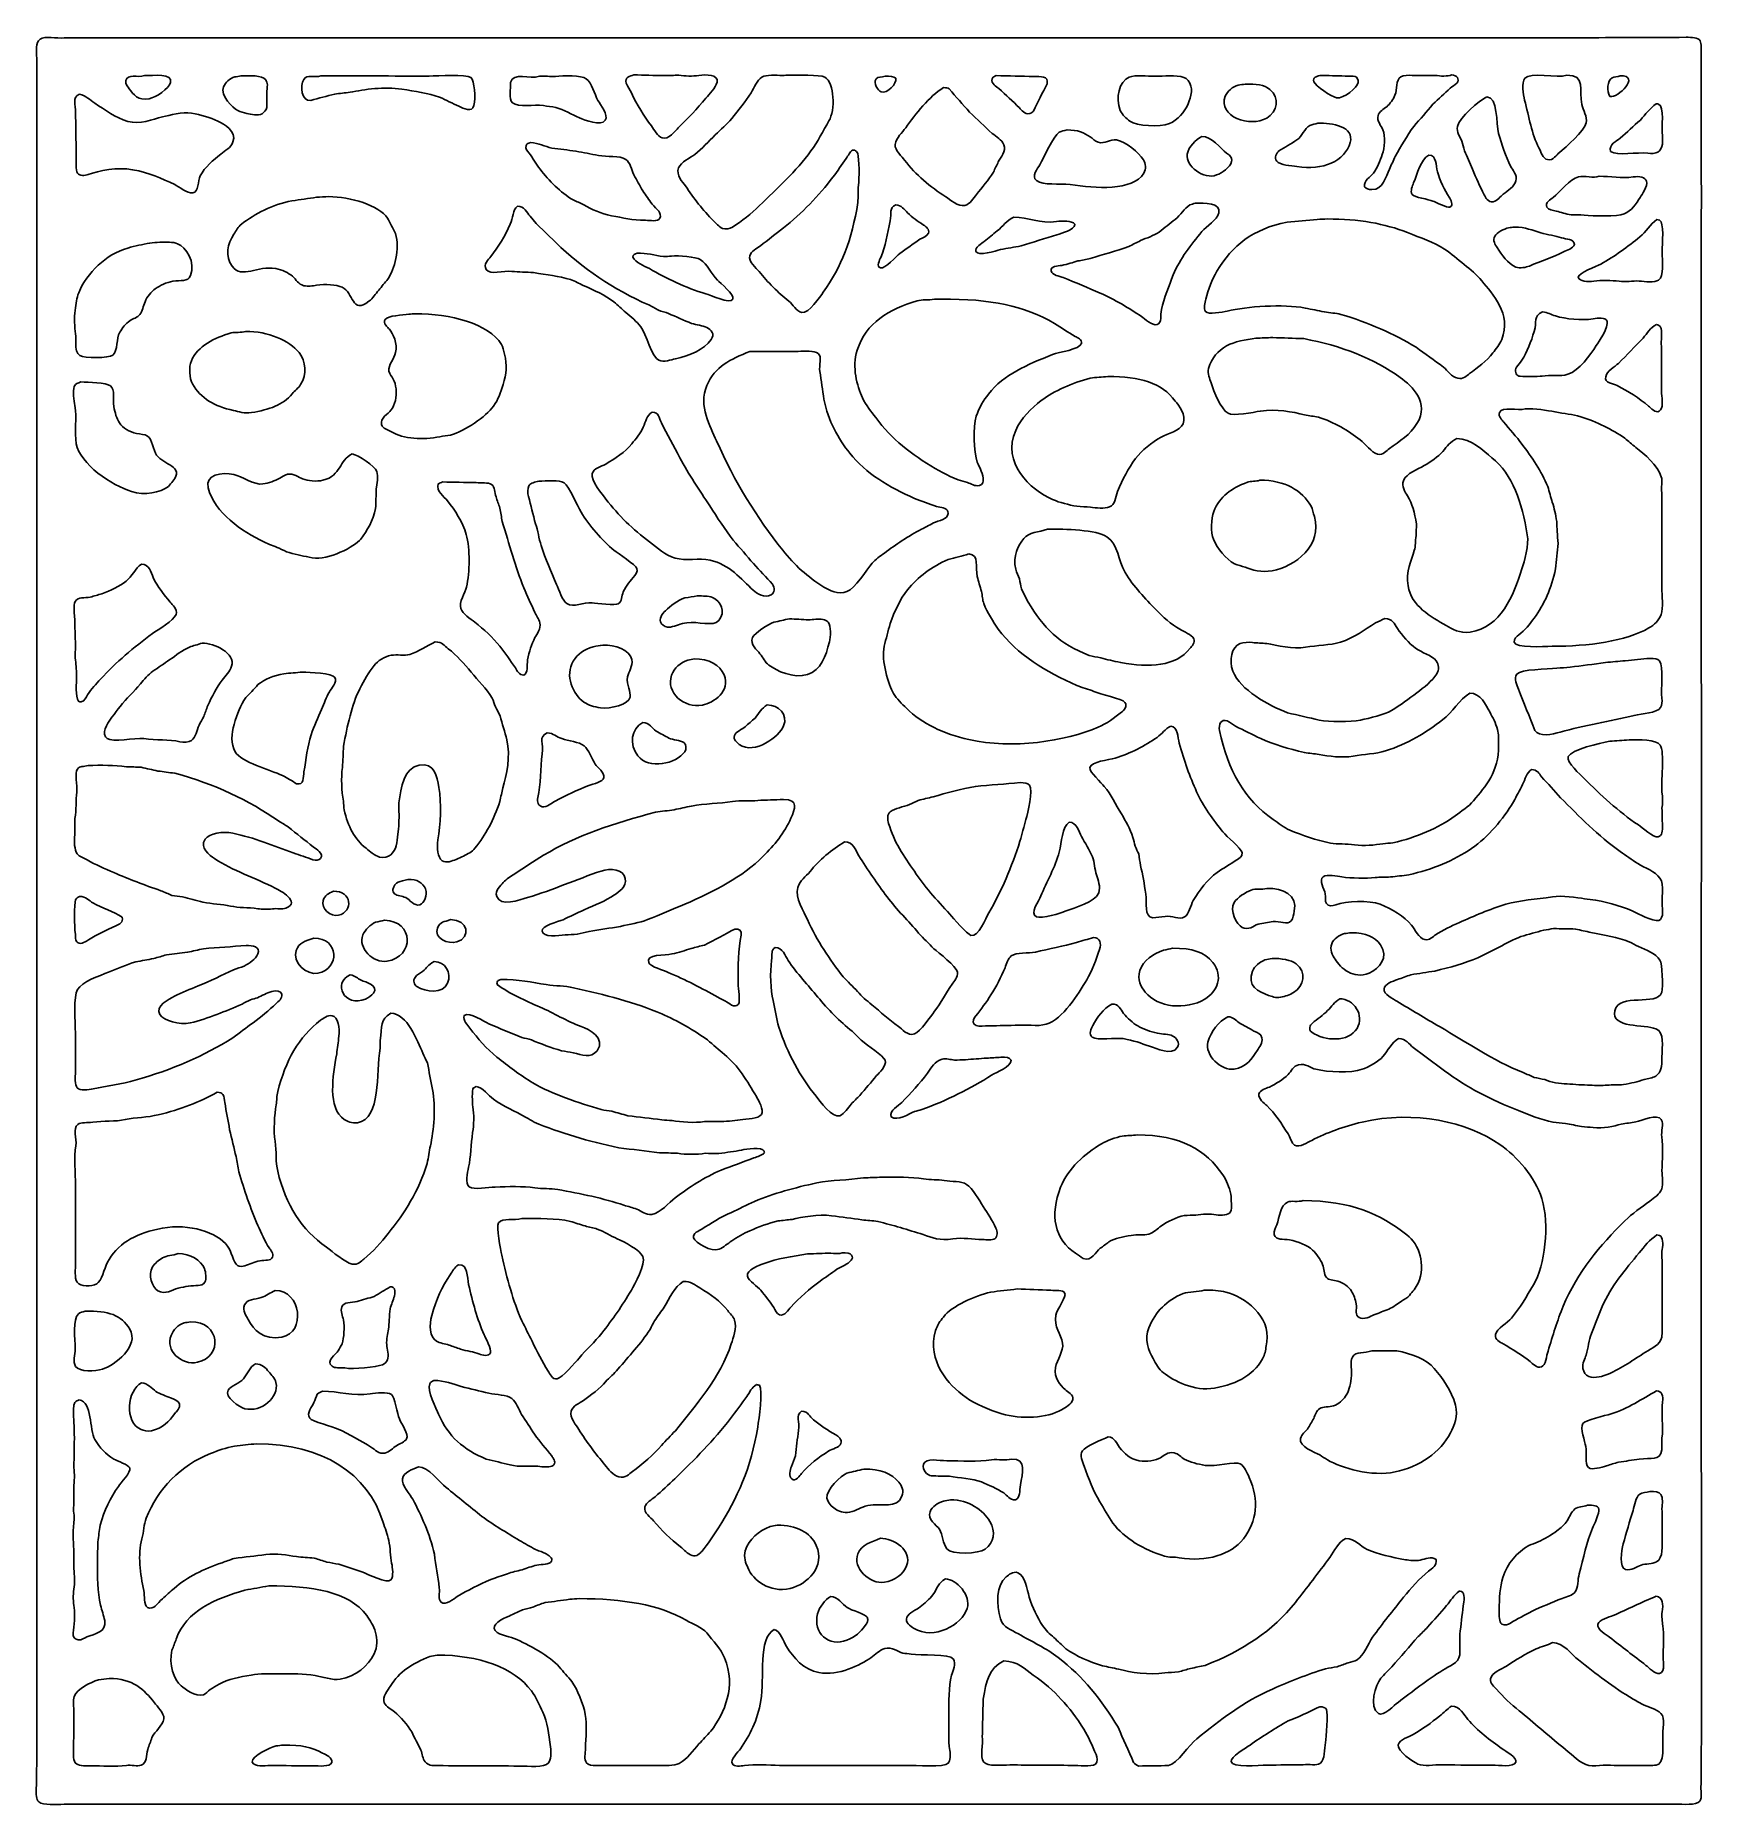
# Model space of a CAD drawing. Header units: centimetres. Extents: x -4.02 to 4.02, y -4.27 to 4.27.
import ezdxf

# ---------------------------------------------------------------- set-up
doc = ezdxf.new("R2010")
doc.units = ezdxf.units.CM
doc.header["$MEASUREMENT"] = 0
doc.layers.add('Layer 1', color=7, linetype='Continuous')

msp = doc.modelspace()

# ---------------------------------------------------------------- linework, layer by layer
at = {"layer": 'Layer 1', "color": 250}
for points, knots in [([(3.93869, 4.26046), (3.96868, 4.2607), (3.99487, 4.2614), (4.00627, 4.24358), (4.00627, 4.24358), (4.01489, 4.23011), (4.01157, 4.20145), (4.01164, 4.18027), (4.01164, 4.18027), (4.01164, 4.13104), (4.01164, 4.08179), (4.01164, 4.03256), (4.01164, 4.03256), (4.01199, 3.84125), (4.01235, 3.64988), (4.01271, 3.45857), (4.01271, 3.45857), (4.01235, 3.4118), (4.01199, 3.36502), (4.01164, 3.31824), (4.01164, 3.31824), (4.01199, 2.47494), (4.01235, 1.63139), (4.01271, 0.78809), (4.01271, 0.78809), (4.01271, 0.67098), (4.01271, 0.55384), (4.01271, 0.43673), (4.01271, 0.43673), (4.01307, 0.39277), (4.01342, 0.3488), (4.01378, 0.30484), (4.01378, 0.30484), (4.01307, 0.23521), (4.01235, 0.16556), (4.01164, 0.09593), (4.01164, 0.09593), (4.01199, -0.97244), (4.01235, -2.04113), (4.01271, -3.1095), (4.01271, -3.1095), (4.01271, -3.38415), (4.01271, -3.65889), (4.01271, -3.93354), (4.01271, -3.93354), (4.01235, -4.00986), (4.01199, -4.08619), (4.01164, -4.1625), (4.01164, -4.1625), (4.00748, -4.18965), (4.01857, -4.22687), (4.0052, -4.2448), (4.0052, -4.2448), (3.98962, -4.2657), (3.92282, -4.25872), (3.8872, -4.25852), (3.8872, -4.25852), (3.78066, -4.25852), (3.67408, -4.25852), (3.56753, -4.25852), (3.56753, -4.25852), (3.12061, -4.25852), (2.67356, -4.25852), (2.22664, -4.25852), (2.22664, -4.25852), (0.68746, -4.25852), (-0.85219, -4.25852), (-2.39138, -4.25852), (-2.39138, -4.25852), (-2.78681, -4.25852), (-3.18237, -4.25852), (-3.5778, -4.25852), (-3.5778, -4.25852), (-3.67827, -4.25887), (-3.77876, -4.25922), (-3.87923, -4.25957), (-3.87923, -4.25957), (-3.91713, -4.25957), (-3.97838, -4.26551), (-4.00045, -4.24797), (-4.00045, -4.24797), (-4.01442, -4.23686), (-4.01448, -4.20939), (-4.01332, -4.1836), (-4.01332, -4.1836), (-4.0112, -4.13627), (-4.01118, -4.08318), (-4.01117, -4.03272), (-4.01117, -4.03272), (-4.01117, -3.81961), (-4.01117, -3.60644), (-4.01117, -3.39333), (-4.01117, -3.39333), (-4.01117, -2.52224), (-4.01117, -1.6509), (-4.01117, -0.77981), (-4.01117, -0.77981), (-4.01117, 0.4869), (-4.01117, 1.75399), (-4.01117, 3.0207), (-4.01117, 3.0207), (-4.01117, 3.32876), (-4.01117, 3.63692), (-4.01117, 3.94498), (-4.01117, 3.94498), (-4.01117, 4.01672), (-4.01117, 4.08848), (-4.01117, 4.16022), (-4.01117, 4.16022), (-4.01097, 4.19552), (-4.01729, 4.23492), (-3.99508, 4.25096), (-3.99508, 4.25096), (-3.96908, 4.26976), (-3.91586, 4.25281), (-3.87816, 4.25835), (-3.87816, 4.25835), (-3.74623, 4.25835), (-3.61426, 4.25835), (-3.48233, 4.25835), (-3.48233, 4.25835), (-3.00609, 4.25835), (-2.52971, 4.25835), (-2.05348, 4.25835), (-2.05348, 4.25835), (-0.64157, 4.25835), (0.77076, 4.25835), (2.18266, 4.25835), (2.18266, 4.25835), (2.59562, 4.25835), (3.00869, 4.25835), (3.42164, 4.25835), (3.42164, 4.25835), (3.59398, 4.25905), (3.76636, 4.25976), (3.93869, 4.26046)], [0, 0, 0, 0, 0.0285714, 0.0285714, 0.0285714, 0.0285714, 0.0571429, 0.0571429, 0.0571429, 0.0571429, 0.0857143, 0.0857143, 0.0857143, 0.0857143, 0.1142857, 0.1142857, 0.1142857, 0.1142857, 0.1428571, 0.1428571, 0.1428571, 0.1428571, 0.1714286, 0.1714286, 0.1714286, 0.1714286, 0.2, 0.2, 0.2, 0.2, 0.2285714, 0.2285714, 0.2285714, 0.2285714, 0.2571429, 0.2571429, 0.2571429, 0.2571429, 0.2857143, 0.2857143, 0.2857143, 0.2857143, 0.3142857, 0.3142857, 0.3142857, 0.3142857, 0.3428571, 0.3428571, 0.3428571, 0.3428571, 0.3714286, 0.3714286, 0.3714286, 0.3714286, 0.4, 0.4, 0.4, 0.4, 0.4285714, 0.4285714, 0.4285714, 0.4285714, 0.4571429, 0.4571429, 0.4571429, 0.4571429, 0.4857143, 0.4857143, 0.4857143, 0.4857143, 0.5142857, 0.5142857, 0.5142857, 0.5142857, 0.5428571, 0.5428571, 0.5428571, 0.5428571, 0.5714286, 0.5714286, 0.5714286, 0.5714286, 0.6, 0.6, 0.6, 0.6, 0.6285714, 0.6285714, 0.6285714, 0.6285714, 0.6571429, 0.6571429, 0.6571429, 0.6571429, 0.6857143, 0.6857143, 0.6857143, 0.6857143, 0.7142857, 0.7142857, 0.7142857, 0.7142857, 0.7428571, 0.7428571, 0.7428571, 0.7428571, 0.7714286, 0.7714286, 0.7714286, 0.7714286, 0.8, 0.8, 0.8, 0.8, 0.8285714, 0.8285714, 0.8285714, 0.8285714, 0.8571429, 0.8571429, 0.8571429, 0.8571429, 0.8857143, 0.8857143, 0.8857143, 0.8857143, 0.9142857, 0.9142857, 0.9142857, 0.9142857, 0.9428571, 0.9428571, 0.9428571, 0.9428571, 1, 1, 1, 1]), ([(-1.58685, 4.07371), (-1.63685, 4.05462), (-1.71176, 4.09706), (-1.72737, 4.04205), (-1.72737, 4.04205), (-1.72773, 4.02517), (-1.72809, 4.00829), (-1.72844, 3.99141), (-1.72844, 3.99141), (-1.72844, 3.97192), (-1.72809, 3.95409), (-1.71772, 3.94498), (-1.71772, 3.94498), (-1.68938, 3.92008), (-1.6141, 3.93869), (-1.56861, 3.93127), (-1.56861, 3.93127), (-1.54859, 3.92845), (-1.52856, 3.92564), (-1.50854, 3.92282), (-1.50854, 3.92282), (-1.46903, 3.91095), (-1.43129, 3.88769), (-1.39483, 3.87218), (-1.39483, 3.87218), (-1.36991, 3.86158), (-1.29124, 3.83014), (-1.2704, 3.86057), (-1.2704, 3.86057), (-1.25416, 3.88428), (-1.29565, 3.9381), (-1.3058, 3.95553), (-1.3058, 3.95553), (-1.32479, 3.98816), (-1.33236, 4.03938), (-1.36265, 4.06104), (-1.36265, 4.06104), (-1.38564, 4.07749), (-1.47166, 4.07795), (-1.51068, 4.07159), (-1.51068, 4.07159), (-1.53607, 4.0723), (-1.56146, 4.073), (-1.58685, 4.07371)], [0, 0, 0, 0, 0.0833333, 0.0833333, 0.0833333, 0.0833333, 0.1666667, 0.1666667, 0.1666667, 0.1666667, 0.25, 0.25, 0.25, 0.25, 0.3333333, 0.3333333, 0.3333333, 0.3333333, 0.4166667, 0.4166667, 0.4166667, 0.4166667, 0.5, 0.5, 0.5, 0.5, 0.5833333, 0.5833333, 0.5833333, 0.5833333, 0.6666667, 0.6666667, 0.6666667, 0.6666667, 0.75, 0.75, 0.75, 0.75, 0.8333333, 0.8333333, 0.8333333, 0.8333333, 1, 1, 1, 1]), ([(-3.49198, 4.07582), (-3.52496, 4.06426), (-3.57264, 4.08703), (-3.58102, 4.05155), (-3.58102, 4.05155), (-3.58529, 4.03347), (-3.57126, 4.02133), (-3.56493, 4.01251), (-3.56493, 4.01251), (-3.5455, 3.98545), (-3.52275, 3.95343), (-3.46946, 3.96397), (-3.46946, 3.96397), (-3.43677, 3.97044), (-3.37344, 4.01352), (-3.3654, 4.04205), (-3.3654, 4.04205), (-3.35267, 4.08726), (-3.4515, 4.07656), (-3.49198, 4.07582)], [0, 0, 0, 0, 0.1666667, 0.1666667, 0.1666667, 0.1666667, 0.3333333, 0.3333333, 0.3333333, 0.3333333, 0.5, 0.5, 0.5, 0.5, 0.6666667, 0.6666667, 0.6666667, 0.6666667, 1, 1, 1, 1]), ([(-3.02643, 4.07476), (-3.03644, 4.073), (-3.04645, 4.07124), (-3.05646, 4.06948), (-3.05646, 4.06948), (-3.08059, 4.06222), (-3.10137, 4.04434), (-3.1101, 4.022), (-3.1101, 4.022), (-3.12732, 3.97792), (-3.06685, 3.92166), (-3.04144, 3.907), (-3.04144, 3.907), (-3.02882, 3.89971), (-3.01328, 3.89728), (-2.99746, 3.89328), (-2.99746, 3.89328), (-2.97841, 3.88846), (-2.94348, 3.88159), (-2.92452, 3.89223), (-2.92452, 3.89223), (-2.91446, 3.89787), (-2.90522, 3.90959), (-2.90199, 3.92177), (-2.90199, 3.92177), (-2.90199, 3.94498), (-2.90199, 3.9682), (-2.90199, 3.99141), (-2.90199, 3.99141), (-2.90092, 4.00477), (-2.89985, 4.01814), (-2.89877, 4.0315), (-2.89877, 4.0315), (-2.90031, 4.04008), (-2.90285, 4.04977), (-2.90735, 4.05577), (-2.90735, 4.05577), (-2.92449, 4.0786), (-2.98676, 4.07532), (-3.02643, 4.07476)], [0, 0, 0, 0, 0.0909091, 0.0909091, 0.0909091, 0.0909091, 0.1818182, 0.1818182, 0.1818182, 0.1818182, 0.2727273, 0.2727273, 0.2727273, 0.2727273, 0.3636364, 0.3636364, 0.3636364, 0.3636364, 0.4545455, 0.4545455, 0.4545455, 0.4545455, 0.5454545, 0.5454545, 0.5454545, 0.5454545, 0.6363636, 0.6363636, 0.6363636, 0.6363636, 0.7272727, 0.7272727, 0.7272727, 0.7272727, 0.8181818, 0.8181818, 0.8181818, 0.8181818, 1, 1, 1, 1]), ([(-2.64132, 4.07476), (-2.67112, 4.06402), (-2.70887, 4.08248), (-2.72392, 4.05788), (-2.72392, 4.05788), (-2.74175, 4.02875), (-2.73602, 3.94829), (-2.68959, 3.95659), (-2.68959, 3.95659), (-2.65134, 3.96679), (-2.61307, 3.97699), (-2.57481, 3.98719), (-2.57481, 3.98719), (-2.55014, 3.99), (-2.52547, 3.99281), (-2.5008, 3.99563), (-2.5008, 3.99563), (-2.43075, 4.00887), (-2.33511, 4.02424), (-2.25085, 4.0104), (-2.25085, 4.0104), (-2.18943, 4.00031), (-2.12361, 3.99177), (-2.06957, 3.97136), (-2.06957, 3.97136), (-2.036, 3.95868), (-2.00794, 3.94154), (-1.97624, 3.9281), (-1.97624, 3.9281), (-1.95444, 3.91886), (-1.91309, 3.89538), (-1.9033, 3.93232), (-1.9033, 3.93232), (-1.89455, 3.96532), (-1.90071, 4.05424), (-1.91831, 4.06632), (-1.91831, 4.06632), (-1.94286, 4.08315), (-2.07467, 4.07371), (-2.11998, 4.07371), (-2.11998, 4.07371), (-2.29343, 4.0737), (-2.46746, 4.07507), (-2.64132, 4.07476)], [0, 0, 0, 0, 0.0833333, 0.0833333, 0.0833333, 0.0833333, 0.1666667, 0.1666667, 0.1666667, 0.1666667, 0.25, 0.25, 0.25, 0.25, 0.3333333, 0.3333333, 0.3333333, 0.3333333, 0.4166667, 0.4166667, 0.4166667, 0.4166667, 0.5, 0.5, 0.5, 0.5, 0.5833333, 0.5833333, 0.5833333, 0.5833333, 0.6666667, 0.6666667, 0.6666667, 0.6666667, 0.75, 0.75, 0.75, 0.75, 0.8333333, 0.8333333, 0.8333333, 0.8333333, 1, 1, 1, 1]), ([(-1.13309, 4.07898), (-1.15171, 4.07202), (-1.17735, 4.07021), (-1.16956, 4.03889), (-1.16956, 4.03889), (-1.16134, 4.02341), (-1.15311, 4.00794), (-1.14489, 3.99246), (-1.14489, 3.99246), (-1.11644, 3.9343), (-1.08498, 3.88214), (-1.04835, 3.83314), (-1.04835, 3.83314), (-1.03505, 3.81536), (-1.0193, 3.78286), (-0.99685, 3.77511), (-0.99685, 3.77511), (-0.96724, 3.76488), (-0.93216, 3.8113), (-0.91855, 3.8247), (-0.91855, 3.8247), (-0.87179, 3.8707), (-0.82688, 3.91551), (-0.78553, 3.96714), (-0.78553, 3.96714), (-0.76849, 3.98842), (-0.73812, 4.01452), (-0.7319, 4.04416), (-0.7319, 4.04416), (-0.72402, 4.08166), (-0.78524, 4.08227), (-0.81986, 4.07687), (-0.81986, 4.07687), (-0.84935, 4.07227), (-0.8871, 4.07347), (-0.91533, 4.07793), (-0.91533, 4.07793), (-0.93893, 4.07722), (-0.96253, 4.07652), (-0.98613, 4.07582), (-0.98613, 4.07582), (-1.03589, 4.07581), (-1.08444, 4.07912), (-1.13309, 4.07898)], [0, 0, 0, 0, 0.0833333, 0.0833333, 0.0833333, 0.0833333, 0.1666667, 0.1666667, 0.1666667, 0.1666667, 0.25, 0.25, 0.25, 0.25, 0.3333333, 0.3333333, 0.3333333, 0.3333333, 0.4166667, 0.4166667, 0.4166667, 0.4166667, 0.5, 0.5, 0.5, 0.5, 0.5833333, 0.5833333, 0.5833333, 0.5833333, 0.6666667, 0.6666667, 0.6666667, 0.6666667, 0.75, 0.75, 0.75, 0.75, 0.8333333, 0.8333333, 0.8333333, 0.8333333, 1, 1, 1, 1]), ([(-0.38541, 4.07793), (-0.39578, 4.07757), (-0.40615, 4.07722), (-0.41652, 4.07687), (-0.41652, 4.07687), (-0.44939, 4.07687), (-0.49348, 4.08107), (-0.51521, 4.06843), (-0.51521, 4.06843), (-0.53913, 4.05452), (-0.55305, 4.01667), (-0.56777, 3.99352), (-0.56777, 3.99352), (-0.59564, 3.94968), (-0.6288, 3.90874), (-0.6611, 3.86901), (-0.6611, 3.86901), (-0.68481, 3.83984), (-0.7138, 3.81611), (-0.74048, 3.78988), (-0.74048, 3.78988), (-0.77251, 3.75838), (-0.80353, 3.72371), (-0.83917, 3.69597), (-0.83917, 3.69597), (-0.86351, 3.67703), (-0.90529, 3.66053), (-0.91747, 3.63056), (-0.91747, 3.63056), (-0.93138, 3.59636), (-0.89687, 3.56268), (-0.88422, 3.54404), (-0.88422, 3.54404), (-0.84333, 3.48381), (-0.80009, 3.42648), (-0.74906, 3.37628), (-0.74906, 3.37628), (-0.73658, 3.364), (-0.72307, 3.34664), (-0.70615, 3.33935), (-0.70615, 3.33935), (-0.69044, 3.33258), (-0.66885, 3.33745), (-0.65788, 3.34462), (-0.65788, 3.34462), (-0.61335, 3.37374), (-0.56567, 3.41105), (-0.52808, 3.44802), (-0.52808, 3.44802), (-0.44151, 3.53316), (-0.35142, 3.61346), (-0.27921, 3.71286), (-0.27921, 3.71286), (-0.24635, 3.75809), (-0.2217, 3.80743), (-0.19232, 3.85741), (-0.19232, 3.85741), (-0.16215, 3.90873), (-0.16452, 4.04111), (-0.2127, 4.06843), (-0.2127, 4.06843), (-0.2352, 4.08119), (-0.34797, 4.07819), (-0.38541, 4.07793)], [0, 0, 0, 0, 0.0588235, 0.0588235, 0.0588235, 0.0588235, 0.1176471, 0.1176471, 0.1176471, 0.1176471, 0.1764706, 0.1764706, 0.1764706, 0.1764706, 0.2352941, 0.2352941, 0.2352941, 0.2352941, 0.2941176, 0.2941176, 0.2941176, 0.2941176, 0.3529412, 0.3529412, 0.3529412, 0.3529412, 0.4117647, 0.4117647, 0.4117647, 0.4117647, 0.4705882, 0.4705882, 0.4705882, 0.4705882, 0.5294118, 0.5294118, 0.5294118, 0.5294118, 0.5882353, 0.5882353, 0.5882353, 0.5882353, 0.6470588, 0.6470588, 0.6470588, 0.6470588, 0.7058824, 0.7058824, 0.7058824, 0.7058824, 0.7647059, 0.7647059, 0.7647059, 0.7647059, 0.8235294, 0.8235294, 0.8235294, 0.8235294, 0.8823529, 0.8823529, 0.8823529, 0.8823529, 1, 1, 1, 1]), ([(0.07907, 4.07265), (0.06114, 4.06668), (0.04484, 4.07317), (0.03509, 4.05999), (0.03509, 4.05999), (0.01941, 4.03878), (0.04442, 4.00348), (0.05977, 3.99774), (0.05977, 3.99774), (0.08799, 3.98719), (0.13657, 4.03732), (0.12949, 4.06315), (0.12949, 4.06315), (0.11716, 4.07221), (0.1023, 4.07301), (0.07907, 4.07265)], [0, 0, 0, 0, 0.2, 0.2, 0.2, 0.2, 0.4, 0.4, 0.4, 0.4, 0.6, 0.6, 0.6, 0.6, 1, 1, 1, 1]), ([(0.36013, 4.01778), (0.29036, 3.97629), (0.22519, 3.89004), (0.17776, 3.8247), (0.17776, 3.8247), (0.16014, 3.80042), (0.1331, 3.77831), (0.12735, 3.74345), (0.12735, 3.74345), (0.123, 3.71713), (0.16069, 3.68289), (0.1724, 3.66749), (0.1724, 3.66749), (0.22547, 3.59768), (0.29572, 3.53934), (0.37085, 3.49128), (0.37085, 3.49128), (0.38845, 3.48002), (0.43138, 3.44232), (0.46311, 3.45013), (0.46311, 3.45013), (0.48751, 3.45615), (0.50517, 3.48527), (0.51889, 3.50289), (0.51889, 3.50289), (0.54598, 3.53768), (0.57691, 3.57282), (0.60041, 3.61051), (0.60041, 3.61051), (0.60828, 3.62704), (0.61615, 3.64357), (0.62401, 3.6601), (0.62401, 3.6601), (0.63473, 3.68034), (0.66403, 3.71105), (0.65083, 3.7424), (0.65083, 3.7424), (0.6406, 3.7667), (0.6137, 3.78181), (0.59398, 3.79727), (0.59398, 3.79727), (0.55786, 3.83138), (0.52174, 3.8655), (0.48563, 3.89961), (0.48563, 3.89961), (0.45274, 3.93689), (0.41984, 3.97418), (0.38694, 4.01145), (0.38694, 4.01145), (0.37987, 4.01642), (0.37264, 4.01786), (0.36013, 4.01778)], [0, 0, 0, 0, 0.0714286, 0.0714286, 0.0714286, 0.0714286, 0.1428571, 0.1428571, 0.1428571, 0.1428571, 0.2142857, 0.2142857, 0.2142857, 0.2142857, 0.2857143, 0.2857143, 0.2857143, 0.2857143, 0.3571429, 0.3571429, 0.3571429, 0.3571429, 0.4285714, 0.4285714, 0.4285714, 0.4285714, 0.5, 0.5, 0.5, 0.5, 0.5714286, 0.5714286, 0.5714286, 0.5714286, 0.6428571, 0.6428571, 0.6428571, 0.6428571, 0.7142857, 0.7142857, 0.7142857, 0.7142857, 0.7857143, 0.7857143, 0.7857143, 0.7857143, 0.8571429, 0.8571429, 0.8571429, 0.8571429, 1, 1, 1, 1]), ([(0.61436, 4.07582), (0.60463, 4.07151), (0.59802, 4.0709), (0.59398, 4.06104), (0.59398, 4.06104), (0.58772, 4.03688), (0.61452, 4.02358), (0.62723, 4.01356), (0.62723, 4.01356), (0.66012, 3.98262), (0.69303, 3.95166), (0.72592, 3.92071), (0.72592, 3.92071), (0.73632, 3.91029), (0.74987, 3.8874), (0.77526, 3.89328), (0.77526, 3.89328), (0.78144, 3.89471), (0.79005, 3.90042), (0.7935, 3.90489), (0.7935, 3.90489), (0.81531, 3.94885), (0.83713, 3.99282), (0.85894, 4.03678), (0.85894, 4.03678), (0.86794, 4.0759), (0.82649, 4.07123), (0.79457, 4.07159), (0.79457, 4.07159), (0.73451, 4.073), (0.67442, 4.07441), (0.61436, 4.07582)], [0, 0, 0, 0, 0.1111111, 0.1111111, 0.1111111, 0.1111111, 0.2222222, 0.2222222, 0.2222222, 0.2222222, 0.3333333, 0.3333333, 0.3333333, 0.3333333, 0.4444444, 0.4444444, 0.4444444, 0.4444444, 0.5555556, 0.5555556, 0.5555556, 0.5555556, 0.6666667, 0.6666667, 0.6666667, 0.6666667, 0.7777778, 0.7777778, 0.7777778, 0.7777778, 1, 1, 1, 1]), ([(1.41353, 4.07371), (1.40173, 4.07335), (1.38993, 4.073), (1.37813, 4.07265), (1.37813, 4.07265), (1.34224, 4.07225), (1.28445, 4.08046), (1.25477, 4.06843), (1.25477, 4.06843), (1.20689, 4.04902), (1.18627, 3.96676), (1.21186, 3.90805), (1.21186, 3.90805), (1.22113, 3.88679), (1.23978, 3.86896), (1.25798, 3.85635), (1.25798, 3.85635), (1.29094, 3.83353), (1.40086, 3.82517), (1.44893, 3.84475), (1.44893, 3.84475), (1.48752, 3.86047), (1.52302, 3.90114), (1.53904, 3.93971), (1.53904, 3.93971), (1.55394, 3.97561), (1.56496, 4.01869), (1.53904, 4.0526), (1.53904, 4.0526), (1.51824, 4.0798), (1.46208, 4.07427), (1.41353, 4.07371)], [0, 0, 0, 0, 0.1111111, 0.1111111, 0.1111111, 0.1111111, 0.2222222, 0.2222222, 0.2222222, 0.2222222, 0.3333333, 0.3333333, 0.3333333, 0.3333333, 0.4444444, 0.4444444, 0.4444444, 0.4444444, 0.5555556, 0.5555556, 0.5555556, 0.5555556, 0.6666667, 0.6666667, 0.6666667, 0.6666667, 0.7777778, 0.7777778, 0.7777778, 0.7777778, 1, 1, 1, 1]), ([(1.81365, 4.03467), (1.80257, 4.03326), (1.79148, 4.03185), (1.7804, 4.03045), (1.7804, 4.03045), (1.75393, 4.02268), (1.72792, 4.00084), (1.71818, 3.97663), (1.71818, 3.97663), (1.67861, 3.87835), (1.84007, 3.8247), (1.9177, 3.87112), (1.9177, 3.87112), (1.96819, 3.90132), (1.9839, 3.96874), (1.93272, 4.00934), (1.93272, 4.00934), (1.9041, 4.03205), (1.86787, 4.03536), (1.81365, 4.03467)], [0, 0, 0, 0, 0.1666667, 0.1666667, 0.1666667, 0.1666667, 0.3333333, 0.3333333, 0.3333333, 0.3333333, 0.5, 0.5, 0.5, 0.5, 0.6666667, 0.6666667, 0.6666667, 0.6666667, 1, 1, 1, 1]), ([(2.17301, 4.07687), (2.15904, 4.07112), (2.13747, 4.06887), (2.14512, 4.04627), (2.14512, 4.04627), (2.15214, 4.02552), (2.22914, 3.97404), (2.25453, 3.96925), (2.25453, 3.96925), (2.29002, 3.96255), (2.35299, 4.01856), (2.35859, 4.04205), (2.35859, 4.04205), (2.36212, 4.05689), (2.35198, 4.06813), (2.34357, 4.07159), (2.34357, 4.07159), (2.33089, 4.07682), (2.31116, 4.07133), (2.2953, 4.07371), (2.2953, 4.07371), (2.25454, 4.07476), (2.21377, 4.07582), (2.17301, 4.07687)], [0, 0, 0, 0, 0.1428571, 0.1428571, 0.1428571, 0.1428571, 0.2857143, 0.2857143, 0.2857143, 0.2857143, 0.4285714, 0.4285714, 0.4285714, 0.4285714, 0.5714286, 0.5714286, 0.5714286, 0.5714286, 0.7142857, 0.7142857, 0.7142857, 0.7142857, 1, 1, 1, 1]), ([(2.80913, 4.07898), (2.79003, 4.07138), (2.75344, 4.07333), (2.73082, 4.07687), (2.73082, 4.07687), (2.69363, 4.07687), (2.65644, 4.07687), (2.61926, 4.07687), (2.61926, 4.07687), (2.60024, 4.07848), (2.57739, 4.07832), (2.56455, 4.07054), (2.56455, 4.07054), (2.53844, 4.05472), (2.54821, 4.00979), (2.53558, 3.98086), (2.53558, 3.98086), (2.52721, 3.96166), (2.5112, 3.93901), (2.49589, 3.92599), (2.49589, 3.92599), (2.48253, 3.91462), (2.4588, 3.90276), (2.45406, 3.88378), (2.45406, 3.88378), (2.44711, 3.85601), (2.47068, 3.83351), (2.47766, 3.8152), (2.47766, 3.8152), (2.49038, 3.78184), (2.48549, 3.72791), (2.47444, 3.69597), (2.47444, 3.69597), (2.46429, 3.66664), (2.45075, 3.62939), (2.4326, 3.60629), (2.4326, 3.60629), (2.41809, 3.58781), (2.38344, 3.57075), (2.3897, 3.53982), (2.3897, 3.53982), (2.39883, 3.53054), (2.40568, 3.52591), (2.4251, 3.5261), (2.4251, 3.5261), (2.47802, 3.52663), (2.49139, 3.5897), (2.50984, 3.62528), (2.50984, 3.62528), (2.51878, 3.64568), (2.52772, 3.66608), (2.53666, 3.68648), (2.53666, 3.68648), (2.56565, 3.73555), (2.5938, 3.78525), (2.62676, 3.83103), (2.62676, 3.83103), (2.65751, 3.86655), (2.68827, 3.90208), (2.71902, 3.9376), (2.71902, 3.9376), (2.74691, 3.96362), (2.7748, 3.98965), (2.80269, 4.01567), (2.80269, 4.01567), (2.81306, 4.02341), (2.82343, 4.03115), (2.8338, 4.03889), (2.8338, 4.03889), (2.84936, 4.05971), (2.83499, 4.07851), (2.80913, 4.07898)], [0, 0, 0, 0, 0.0526316, 0.0526316, 0.0526316, 0.0526316, 0.1052632, 0.1052632, 0.1052632, 0.1052632, 0.1578947, 0.1578947, 0.1578947, 0.1578947, 0.2105263, 0.2105263, 0.2105263, 0.2105263, 0.2631579, 0.2631579, 0.2631579, 0.2631579, 0.3157895, 0.3157895, 0.3157895, 0.3157895, 0.3684211, 0.3684211, 0.3684211, 0.3684211, 0.4210526, 0.4210526, 0.4210526, 0.4210526, 0.4736842, 0.4736842, 0.4736842, 0.4736842, 0.5263158, 0.5263158, 0.5263158, 0.5263158, 0.5789474, 0.5789474, 0.5789474, 0.5789474, 0.6315789, 0.6315789, 0.6315789, 0.6315789, 0.6842105, 0.6842105, 0.6842105, 0.6842105, 0.7368421, 0.7368421, 0.7368421, 0.7368421, 0.7894737, 0.7894737, 0.7894737, 0.7894737, 0.8421053, 0.8421053, 0.8421053, 0.8421053, 0.8947368, 0.8947368, 0.8947368, 0.8947368, 1, 1, 1, 1]), ([(3.36479, 4.07793), (3.3179, 4.06089), (3.18744, 4.09491), (3.16205, 4.06315), (3.16205, 4.06315), (3.14396, 4.04054), (3.15374, 3.98553), (3.16098, 3.95764), (3.16098, 3.95764), (3.18216, 3.87596), (3.19504, 3.79439), (3.22963, 3.72763), (3.22963, 3.72763), (3.23975, 3.70809), (3.24699, 3.67559), (3.27146, 3.67065), (3.27146, 3.67065), (3.29964, 3.66497), (3.3147, 3.69464), (3.32832, 3.70547), (3.32832, 3.70547), (3.35974, 3.73045), (3.4484, 3.80808), (3.45704, 3.84791), (3.45704, 3.84791), (3.46382, 3.87916), (3.44248, 3.90866), (3.43666, 3.93654), (3.43666, 3.93654), (3.42217, 4.00601), (3.4562, 4.07916), (3.36479, 4.07793)], [0, 0, 0, 0, 0.1111111, 0.1111111, 0.1111111, 0.1111111, 0.2222222, 0.2222222, 0.2222222, 0.2222222, 0.3333333, 0.3333333, 0.3333333, 0.3333333, 0.4444444, 0.4444444, 0.4444444, 0.4444444, 0.5555556, 0.5555556, 0.5555556, 0.5555556, 0.6666667, 0.6666667, 0.6666667, 0.6666667, 0.7777778, 0.7777778, 0.7777778, 0.7777778, 1, 1, 1, 1]), ([(3.62117, 4.07476), (3.60851, 4.0699), (3.59303, 4.07164), (3.58255, 4.06526), (3.58255, 4.06526), (3.56021, 4.05168), (3.55481, 3.99939), (3.57182, 3.97558), (3.57182, 3.97558), (3.60906, 3.96344), (3.72397, 4.07789), (3.62117, 4.07476)], [0, 0, 0, 0, 0.25, 0.25, 0.25, 0.25, 0.5, 0.5, 0.5, 0.5, 1, 1, 1, 1]), ([(-3.80521, 3.98613), (-3.8415, 3.96999), (-3.82345, 3.93681), (-3.82345, 3.89539), (-3.82345, 3.89539), (-3.82345, 3.86306), (-3.82243, 3.8304), (-3.82238, 3.79938), (-3.82238, 3.79938), (-3.82202, 3.77863), (-3.82166, 3.75787), (-3.8213, 3.73712), (-3.8213, 3.73712), (-3.8213, 3.71954), (-3.8213, 3.70195), (-3.8213, 3.68437), (-3.8213, 3.68437), (-3.81706, 3.65916), (-3.82648, 3.62217), (-3.8138, 3.60523), (-3.8138, 3.60523), (-3.80359, 3.59161), (-3.77969, 3.59221), (-3.76231, 3.5989), (-3.76231, 3.5989), (-3.71172, 3.61839), (-3.62196, 3.63532), (-3.54884, 3.62212), (-3.54884, 3.62212), (-3.4683, 3.60758), (-3.40955, 3.58056), (-3.34609, 3.55037), (-3.34609, 3.55037), (-3.32784, 3.54169), (-3.28371, 3.5063), (-3.2592, 3.51028), (-3.2592, 3.51028), (-3.22822, 3.5153), (-3.2351, 3.56908), (-3.22273, 3.59257), (-3.22273, 3.59257), (-3.20099, 3.63388), (-3.15987, 3.66902), (-3.12404, 3.69703), (-3.12404, 3.69703), (-3.10326, 3.71328), (-3.07451, 3.72928), (-3.06504, 3.75612), (-3.06504, 3.75612), (-3.04653, 3.80862), (-3.10811, 3.84134), (-3.13799, 3.85635), (-3.13799, 3.85635), (-3.17335, 3.87412), (-3.22047, 3.88705), (-3.26457, 3.89434), (-3.26457, 3.89434), (-3.3106, 3.90194), (-3.36805, 3.8849), (-3.40509, 3.8764), (-3.40509, 3.8764), (-3.45266, 3.86549), (-3.51363, 3.8379), (-3.57136, 3.8553), (-3.57136, 3.8553), (-3.63366, 3.87407), (-3.68182, 3.91047), (-3.7312, 3.94287), (-3.7312, 3.94287), (-3.75484, 3.95839), (-3.77236, 3.97968), (-3.80521, 3.98613)], [0, 0, 0, 0, 0.0526316, 0.0526316, 0.0526316, 0.0526316, 0.1052632, 0.1052632, 0.1052632, 0.1052632, 0.1578947, 0.1578947, 0.1578947, 0.1578947, 0.2105263, 0.2105263, 0.2105263, 0.2105263, 0.2631579, 0.2631579, 0.2631579, 0.2631579, 0.3157895, 0.3157895, 0.3157895, 0.3157895, 0.3684211, 0.3684211, 0.3684211, 0.3684211, 0.4210526, 0.4210526, 0.4210526, 0.4210526, 0.4736842, 0.4736842, 0.4736842, 0.4736842, 0.5263158, 0.5263158, 0.5263158, 0.5263158, 0.5789474, 0.5789474, 0.5789474, 0.5789474, 0.6315789, 0.6315789, 0.6315789, 0.6315789, 0.6842105, 0.6842105, 0.6842105, 0.6842105, 0.7368421, 0.7368421, 0.7368421, 0.7368421, 0.7894737, 0.7894737, 0.7894737, 0.7894737, 0.8421053, 0.8421053, 0.8421053, 0.8421053, 0.8947368, 0.8947368, 0.8947368, 0.8947368, 1, 1, 1, 1]), ([(2.97861, 3.97347), (2.94143, 3.95457), (2.84563, 3.87322), (2.83702, 3.83103), (2.83702, 3.83103), (2.83128, 3.80294), (2.85015, 3.77923), (2.8574, 3.76034), (2.8574, 3.76034), (2.86169, 3.74486), (2.86598, 3.72939), (2.87027, 3.71391), (2.87027, 3.71391), (2.88314, 3.68402), (2.89602, 3.65412), (2.90889, 3.62423), (2.90889, 3.62423), (2.92749, 3.58167), (2.94555, 3.54047), (2.96574, 3.50183), (2.96574, 3.50183), (2.97281, 3.4883), (2.9845, 3.46334), (3.00865, 3.46807), (3.00865, 3.46807), (3.03039, 3.47232), (3.04307, 3.49322), (3.05799, 3.505), (3.05799, 3.505), (3.07892, 3.52152), (3.11123, 3.53987), (3.11914, 3.56831), (3.11914, 3.56831), (3.12692, 3.59627), (3.10258, 3.62124), (3.09339, 3.639), (3.09339, 3.639), (3.06967, 3.68488), (3.0501, 3.74505), (3.03547, 3.79727), (3.03547, 3.79727), (3.02244, 3.84376), (3.03282, 3.97327), (2.97861, 3.97347)], [0, 0, 0, 0, 0.0833333, 0.0833333, 0.0833333, 0.0833333, 0.1666667, 0.1666667, 0.1666667, 0.1666667, 0.25, 0.25, 0.25, 0.25, 0.3333333, 0.3333333, 0.3333333, 0.3333333, 0.4166667, 0.4166667, 0.4166667, 0.4166667, 0.5, 0.5, 0.5, 0.5, 0.5833333, 0.5833333, 0.5833333, 0.5833333, 0.6666667, 0.6666667, 0.6666667, 0.6666667, 0.75, 0.75, 0.75, 0.75, 0.8333333, 0.8333333, 0.8333333, 0.8333333, 1, 1, 1, 1]), ([(3.79495, 3.93971), (3.76568, 3.91717), (3.74203, 3.89001), (3.71878, 3.86163), (3.71878, 3.86163), (3.68625, 3.83244), (3.6537, 3.80324), (3.62117, 3.77405), (3.62117, 3.77405), (3.60323, 3.75848), (3.56659, 3.74492), (3.57504, 3.71075), (3.57504, 3.71075), (3.60774, 3.68635), (3.70332, 3.70896), (3.75418, 3.70125), (3.75418, 3.70125), (3.77028, 3.69881), (3.79297, 3.7009), (3.80246, 3.70653), (3.80246, 3.70653), (3.81473, 3.7138), (3.82208, 3.72912), (3.82498, 3.74557), (3.82498, 3.74557), (3.82498, 3.75893), (3.82498, 3.7723), (3.82498, 3.78566), (3.82498, 3.78566), (3.81899, 3.82378), (3.83629, 3.92756), (3.80675, 3.93865), (3.80675, 3.93865), (3.80281, 3.939), (3.79888, 3.93935), (3.79495, 3.93971)], [0, 0, 0, 0, 0.1, 0.1, 0.1, 0.1, 0.2, 0.2, 0.2, 0.2, 0.3, 0.3, 0.3, 0.3, 0.4, 0.4, 0.4, 0.4, 0.5, 0.5, 0.5, 0.5, 0.6, 0.6, 0.6, 0.6, 0.7, 0.7, 0.7, 0.7, 0.8, 0.8, 0.8, 0.8, 1, 1, 1, 1]), ([(2.16443, 3.84686), (2.15061, 3.84143), (2.13705, 3.84209), (2.12581, 3.83525), (2.12581, 3.83525), (2.09918, 3.81904), (2.08776, 3.7846), (2.06359, 3.76561), (2.06359, 3.76561), (2.03463, 3.74803), (2.00566, 3.73044), (1.9767, 3.71286), (1.9767, 3.71286), (1.96421, 3.70359), (1.95168, 3.68018), (1.96597, 3.66327), (1.96597, 3.66327), (1.98219, 3.64409), (2.0339, 3.64178), (2.06359, 3.63689), (2.06359, 3.63689), (2.187, 3.61657), (2.29581, 3.66467), (2.31997, 3.75295), (2.31997, 3.75295), (2.34131, 3.83092), (2.2332, 3.84752), (2.16443, 3.84686)], [0, 0, 0, 0, 0.125, 0.125, 0.125, 0.125, 0.25, 0.25, 0.25, 0.25, 0.375, 0.375, 0.375, 0.375, 0.5, 0.5, 0.5, 0.5, 0.625, 0.625, 0.625, 0.625, 0.75, 0.75, 0.75, 0.75, 1, 1, 1, 1]), ([(0.95548, 3.81415), (0.94179, 3.80867), (0.92878, 3.80968), (0.91793, 3.80254), (0.91793, 3.80254), (0.88698, 3.78218), (0.84554, 3.68235), (0.82354, 3.64533), (0.82354, 3.64533), (0.81414, 3.62953), (0.7812, 3.58972), (0.80745, 3.56936), (0.80745, 3.56936), (0.83998, 3.54413), (0.91889, 3.55838), (0.9705, 3.55037), (0.9705, 3.55037), (1.09164, 3.53156), (1.2715, 3.51843), (1.32557, 3.60523), (1.32557, 3.60523), (1.33752, 3.62443), (1.33471, 3.65209), (1.32342, 3.6696), (1.32342, 3.6696), (1.3003, 3.70545), (1.24262, 3.75609), (1.19362, 3.76561), (1.19362, 3.76561), (1.16028, 3.77209), (1.13921, 3.74344), (1.10459, 3.75506), (1.10459, 3.75506), (1.08947, 3.76014), (1.07891, 3.77207), (1.06704, 3.78038), (1.06704, 3.78038), (1.03765, 3.80097), (1.00662, 3.81418), (0.95548, 3.81415)], [0, 0, 0, 0, 0.0909091, 0.0909091, 0.0909091, 0.0909091, 0.1818182, 0.1818182, 0.1818182, 0.1818182, 0.2727273, 0.2727273, 0.2727273, 0.2727273, 0.3636364, 0.3636364, 0.3636364, 0.3636364, 0.4545455, 0.4545455, 0.4545455, 0.4545455, 0.5454545, 0.5454545, 0.5454545, 0.5454545, 0.6363636, 0.6363636, 0.6363636, 0.6363636, 0.7272727, 0.7272727, 0.7272727, 0.7272727, 0.8181818, 0.8181818, 0.8181818, 0.8181818, 1, 1, 1, 1]), ([(1.60554, 3.78249), (1.5755, 3.76508), (1.54202, 3.73532), (1.53474, 3.69703), (1.53474, 3.69703), (1.52385, 3.63967), (1.61643, 3.57257), (1.67634, 3.59679), (1.67634, 3.59679), (1.70164, 3.60702), (1.74184, 3.63312), (1.74821, 3.66116), (1.74821, 3.66116), (1.75305, 3.68242), (1.73468, 3.69457), (1.72461, 3.70231), (1.72461, 3.70231), (1.695, 3.72506), (1.65233, 3.78295), (1.60554, 3.78249)], [0, 0, 0, 0, 0.1666667, 0.1666667, 0.1666667, 0.1666667, 0.3333333, 0.3333333, 0.3333333, 0.3333333, 0.5, 0.5, 0.5, 0.5, 0.6666667, 0.6666667, 0.6666667, 0.6666667, 1, 1, 1, 1]), ([(-1.63083, 3.75295), (-1.64162, 3.74861), (-1.64841, 3.74935), (-1.65228, 3.73818), (-1.65228, 3.73818), (-1.65877, 3.72277), (-1.64412, 3.7109), (-1.63834, 3.70336), (-1.63834, 3.70336), (-1.61899, 3.67816), (-1.60368, 3.64889), (-1.5847, 3.62423), (-1.5847, 3.62423), (-1.54125, 3.56777), (-1.4877, 3.51453), (-1.42594, 3.47651), (-1.42594, 3.47651), (-1.40878, 3.46877), (-1.39161, 3.46104), (-1.37445, 3.4533), (-1.37445, 3.4533), (-1.33565, 3.43103), (-1.29099, 3.4103), (-1.24036, 3.40054), (-1.24036, 3.40054), (-1.18527, 3.38993), (-1.1405, 3.37847), (-1.07731, 3.37839), (-1.07731, 3.37839), (-1.05233, 3.37835), (-1.01859, 3.37006), (-1.00758, 3.38788), (-1.00758, 3.38788), (-1.00085, 3.39878), (-1.00715, 3.41475), (-1.01295, 3.4227), (-1.01295, 3.4227), (-1.02367, 3.4336), (-1.0344, 3.44451), (-1.04513, 3.45541), (-1.04513, 3.45541), (-1.06014, 3.47686), (-1.07516, 3.49832), (-1.09018, 3.51977), (-1.09018, 3.51977), (-1.10448, 3.54579), (-1.11879, 3.57183), (-1.13309, 3.59785), (-1.13309, 3.59785), (-1.14462, 3.62406), (-1.14938, 3.65632), (-1.17171, 3.67171), (-1.17171, 3.67171), (-1.20065, 3.69165), (-1.26353, 3.6828), (-1.30365, 3.6907), (-1.30365, 3.6907), (-1.33976, 3.69773), (-1.37588, 3.70477), (-1.41199, 3.7118), (-1.41199, 3.7118), (-1.45061, 3.71672), (-1.48923, 3.72165), (-1.52785, 3.72657), (-1.52785, 3.72657), (-1.56234, 3.73374), (-1.59067, 3.75113), (-1.63083, 3.75295)], [0, 0, 0, 0, 0.0555556, 0.0555556, 0.0555556, 0.0555556, 0.1111111, 0.1111111, 0.1111111, 0.1111111, 0.1666667, 0.1666667, 0.1666667, 0.1666667, 0.2222222, 0.2222222, 0.2222222, 0.2222222, 0.2777778, 0.2777778, 0.2777778, 0.2777778, 0.3333333, 0.3333333, 0.3333333, 0.3333333, 0.3888889, 0.3888889, 0.3888889, 0.3888889, 0.4444444, 0.4444444, 0.4444444, 0.4444444, 0.5, 0.5, 0.5, 0.5, 0.5555556, 0.5555556, 0.5555556, 0.5555556, 0.6111111, 0.6111111, 0.6111111, 0.6111111, 0.6666667, 0.6666667, 0.6666667, 0.6666667, 0.7222222, 0.7222222, 0.7222222, 0.7222222, 0.7777778, 0.7777778, 0.7777778, 0.7777778, 0.8333333, 0.8333333, 0.8333333, 0.8333333, 0.8888889, 0.8888889, 0.8888889, 0.8888889, 1, 1, 1, 1]), ([(-0.07861, 3.71708), (-0.09335, 3.70536), (-0.09877, 3.69146), (-0.10972, 3.67593), (-0.10972, 3.67593), (-0.13041, 3.64659), (-0.15084, 3.6151), (-0.17301, 3.58624), (-0.17301, 3.58624), (-0.24148, 3.49715), (-0.32354, 3.41087), (-0.41223, 3.34146), (-0.41223, 3.34146), (-0.44905, 3.31262), (-0.48589, 3.28377), (-0.52272, 3.25494), (-0.52272, 3.25494), (-0.54063, 3.24167), (-0.56698, 3.23075), (-0.57421, 3.20746), (-0.57421, 3.20746), (-0.5831, 3.17879), (-0.54158, 3.14679), (-0.52915, 3.13149), (-0.52915, 3.13149), (-0.48781, 3.08059), (-0.43697, 3.0289), (-0.38541, 2.98799), (-0.38541, 2.98799), (-0.36603, 2.97262), (-0.35029, 2.94034), (-0.32319, 2.93418), (-0.32319, 2.93418), (-0.28961, 2.92656), (-0.23468, 3.01103), (-0.22021, 3.03125), (-0.22021, 3.03125), (-0.13317, 3.15297), (-0.0822, 3.28319), (-0.05287, 3.46385), (-0.05287, 3.46385), (-0.05215, 3.49163), (-0.05144, 3.51942), (-0.05072, 3.5472), (-0.05072, 3.5472), (-0.04598, 3.57785), (-0.04547, 3.67612), (-0.05394, 3.7002), (-0.05394, 3.7002), (-0.05674, 3.70816), (-0.06215, 3.71205), (-0.06789, 3.71708), (-0.06789, 3.71708), (-0.07146, 3.71708), (-0.07504, 3.71708), (-0.07861, 3.71708)], [0, 0, 0, 0, 0.0666667, 0.0666667, 0.0666667, 0.0666667, 0.1333333, 0.1333333, 0.1333333, 0.1333333, 0.2, 0.2, 0.2, 0.2, 0.2666667, 0.2666667, 0.2666667, 0.2666667, 0.3333333, 0.3333333, 0.3333333, 0.3333333, 0.4, 0.4, 0.4, 0.4, 0.4666667, 0.4666667, 0.4666667, 0.4666667, 0.5333333, 0.5333333, 0.5333333, 0.5333333, 0.6, 0.6, 0.6, 0.6, 0.6666667, 0.6666667, 0.6666667, 0.6666667, 0.7333333, 0.7333333, 0.7333333, 0.7333333, 0.8, 0.8, 0.8, 0.8, 0.8666667, 0.8666667, 0.8666667, 0.8666667, 1, 1, 1, 1]), ([(2.69971, 3.69281), (2.65826, 3.67061), (2.64469, 3.60273), (2.62569, 3.55881), (2.62569, 3.55881), (2.61989, 3.54541), (2.60799, 3.51898), (2.61926, 3.50289), (2.61926, 3.50289), (2.6291, 3.48883), (2.69811, 3.4791), (2.71795, 3.47124), (2.71795, 3.47124), (2.7319, 3.4657), (2.78957, 3.43727), (2.80054, 3.44169), (2.80054, 3.44169), (2.82043, 3.44972), (2.80377, 3.47859), (2.79733, 3.48917), (2.79733, 3.48917), (2.77718, 3.52225), (2.75075, 3.57257), (2.74047, 3.61262), (2.74047, 3.61262), (2.73223, 3.64476), (2.73784, 3.69056), (2.69971, 3.69281)], [0, 0, 0, 0, 0.125, 0.125, 0.125, 0.125, 0.25, 0.25, 0.25, 0.25, 0.375, 0.375, 0.375, 0.375, 0.5, 0.5, 0.5, 0.5, 0.625, 0.625, 0.625, 0.625, 0.75, 0.75, 0.75, 0.75, 1, 1, 1, 1]), ([(3.52033, 3.59046), (3.49181, 3.57976), (3.45128, 3.59468), (3.42057, 3.5873), (3.42057, 3.5873), (3.37778, 3.57701), (3.33211, 3.5146), (3.29828, 3.48812), (3.29828, 3.48812), (3.28738, 3.47958), (3.25742, 3.46317), (3.26825, 3.44169), (3.26825, 3.44169), (3.27499, 3.42832), (3.29705, 3.42706), (3.3133, 3.4227), (3.3133, 3.4227), (3.33666, 3.41643), (3.35844, 3.40902), (3.38517, 3.40476), (3.38517, 3.40476), (3.40591, 3.40441), (3.42665, 3.40406), (3.44739, 3.40371), (3.44739, 3.40371), (3.48904, 3.39763), (3.60894, 3.39585), (3.64048, 3.40898), (3.64048, 3.40898), (3.67497, 3.42335), (3.69907, 3.4576), (3.71771, 3.48812), (3.71771, 3.48812), (3.7261, 3.50186), (3.7546, 3.5434), (3.74882, 3.5662), (3.74882, 3.5662), (3.74365, 3.58659), (3.71282, 3.59171), (3.68339, 3.5873), (3.68339, 3.5873), (3.62926, 3.57918), (3.57359, 3.59083), (3.52033, 3.59046)], [0, 0, 0, 0, 0.0833333, 0.0833333, 0.0833333, 0.0833333, 0.1666667, 0.1666667, 0.1666667, 0.1666667, 0.25, 0.25, 0.25, 0.25, 0.3333333, 0.3333333, 0.3333333, 0.3333333, 0.4166667, 0.4166667, 0.4166667, 0.4166667, 0.5, 0.5, 0.5, 0.5, 0.5833333, 0.5833333, 0.5833333, 0.5833333, 0.6666667, 0.6666667, 0.6666667, 0.6666667, 0.75, 0.75, 0.75, 0.75, 0.8333333, 0.8333333, 0.8333333, 0.8333333, 1, 1, 1, 1]), ([(-2.60378, 3.49234), (-2.62308, 3.49128), (-2.6424, 3.49023), (-2.6617, 3.48917), (-2.6617, 3.48917), (-2.70139, 3.48355), (-2.74109, 3.47792), (-2.78077, 3.47229), (-2.78077, 3.47229), (-2.8755, 3.45367), (-2.96004, 3.4099), (-3.02428, 3.35939), (-3.02428, 3.35939), (-3.03956, 3.34738), (-3.04956, 3.3269), (-3.06075, 3.31086), (-3.06075, 3.31086), (-3.091, 3.26751), (-3.10451, 3.20415), (-3.06933, 3.15681), (-3.06933, 3.15681), (-3.02149, 3.09243), (-2.94786, 3.16219), (-2.85908, 3.14521), (-2.85908, 3.14521), (-2.82859, 3.13937), (-2.79818, 3.12572), (-2.77863, 3.10828), (-2.77863, 3.10828), (-2.7601, 3.09175), (-2.75112, 3.07055), (-2.72285, 3.06291), (-2.72285, 3.06291), (-2.70451, 3.05795), (-2.67979, 3.06211), (-2.6617, 3.06502), (-2.6617, 3.06502), (-2.62011, 3.0717), (-2.56781, 3.0681), (-2.53834, 3.05552), (-2.53834, 3.05552), (-2.48357, 3.03214), (-2.49326, 2.92198), (-2.40962, 2.98799), (-2.40962, 2.98799), (-2.39105, 3.00264), (-2.37717, 3.0233), (-2.36242, 3.04181), (-2.36242, 3.04181), (-2.34776, 3.05939), (-2.33309, 3.07698), (-2.31844, 3.09456), (-2.31844, 3.09456), (-2.28755, 3.14305), (-2.25827, 3.23872), (-2.28196, 3.31508), (-2.28196, 3.31508), (-2.29448, 3.3397), (-2.30699, 3.36432), (-2.31951, 3.38894), (-2.31951, 3.38894), (-2.36185, 3.44956), (-2.49793, 3.49248), (-2.60378, 3.49234)], [0, 0, 0, 0, 0.0588235, 0.0588235, 0.0588235, 0.0588235, 0.1176471, 0.1176471, 0.1176471, 0.1176471, 0.1764706, 0.1764706, 0.1764706, 0.1764706, 0.2352941, 0.2352941, 0.2352941, 0.2352941, 0.2941176, 0.2941176, 0.2941176, 0.2941176, 0.3529412, 0.3529412, 0.3529412, 0.3529412, 0.4117647, 0.4117647, 0.4117647, 0.4117647, 0.4705882, 0.4705882, 0.4705882, 0.4705882, 0.5294118, 0.5294118, 0.5294118, 0.5294118, 0.5882353, 0.5882353, 0.5882353, 0.5882353, 0.6470588, 0.6470588, 0.6470588, 0.6470588, 0.7058824, 0.7058824, 0.7058824, 0.7058824, 0.7647059, 0.7647059, 0.7647059, 0.7647059, 0.8235294, 0.8235294, 0.8235294, 0.8235294, 0.8823529, 0.8823529, 0.8823529, 0.8823529, 1, 1, 1, 1]), ([(-1.69412, 3.44697), (-1.71705, 3.42845), (-1.71591, 3.38799), (-1.72844, 3.35939), (-1.72844, 3.35939), (-1.75352, 3.30221), (-1.78655, 3.24945), (-1.82284, 3.20324), (-1.82284, 3.20324), (-1.83297, 3.19034), (-1.86017, 3.16462), (-1.8443, 3.14099), (-1.8443, 3.14099), (-1.82501, 3.11228), (-1.76233, 3.13775), (-1.72094, 3.13149), (-1.72094, 3.13149), (-1.68625, 3.12973), (-1.65156, 3.12797), (-1.61688, 3.12621), (-1.61688, 3.12621), (-1.55189, 3.11568), (-1.49425, 3.10945), (-1.43881, 3.09245), (-1.43881, 3.09245), (-1.41584, 3.08541), (-1.39705, 3.07283), (-1.37659, 3.06396), (-1.37659, 3.06396), (-1.32166, 3.04014), (-1.27318, 3.01784), (-1.22856, 2.98483), (-1.22856, 2.98483), (-1.20961, 2.96795), (-1.19066, 2.95106), (-1.17171, 2.93418), (-1.17171, 2.93418), (-1.14583, 2.91381), (-1.12001, 2.89045), (-1.09984, 2.86455), (-1.09984, 2.86455), (-1.07463, 2.83219), (-1.04329, 2.71534), (-1.01295, 2.70311), (-1.01295, 2.70311), (-0.98763, 2.69291), (-0.95374, 2.7054), (-0.93249, 2.7105), (-0.93249, 2.7105), (-0.85993, 2.72791), (-0.79678, 2.7523), (-0.75979, 2.80335), (-0.75979, 2.80335), (-0.74135, 2.82879), (-0.75999, 2.85091), (-0.78124, 2.86138), (-0.78124, 2.86138), (-0.8025, 2.87185), (-0.83071, 2.87256), (-0.85418, 2.88143), (-0.85418, 2.88143), (-0.89126, 2.89543), (-0.92989, 2.91398), (-0.96575, 2.92891), (-0.96575, 2.92891), (-0.98184, 2.93418), (-0.99793, 2.93946), (-1.01402, 2.94473), (-1.01402, 2.94473), (-1.02939, 2.95317), (-1.04477, 2.96162), (-1.06015, 2.97006), (-1.06015, 2.97006), (-1.23062, 3.04385), (-1.38407, 3.14835), (-1.50747, 3.26971), (-1.50747, 3.26971), (-1.54982, 3.31137), (-1.59595, 3.3506), (-1.63297, 3.39738), (-1.63297, 3.39738), (-1.64805, 3.41643), (-1.6605, 3.44672), (-1.69412, 3.44697)], [0, 0, 0, 0, 0.0454545, 0.0454545, 0.0454545, 0.0454545, 0.0909091, 0.0909091, 0.0909091, 0.0909091, 0.1363636, 0.1363636, 0.1363636, 0.1363636, 0.1818182, 0.1818182, 0.1818182, 0.1818182, 0.2272727, 0.2272727, 0.2272727, 0.2272727, 0.2727273, 0.2727273, 0.2727273, 0.2727273, 0.3181818, 0.3181818, 0.3181818, 0.3181818, 0.3636364, 0.3636364, 0.3636364, 0.3636364, 0.4090909, 0.4090909, 0.4090909, 0.4090909, 0.4545455, 0.4545455, 0.4545455, 0.4545455, 0.5, 0.5, 0.5, 0.5, 0.5454545, 0.5454545, 0.5454545, 0.5454545, 0.5909091, 0.5909091, 0.5909091, 0.5909091, 0.6363636, 0.6363636, 0.6363636, 0.6363636, 0.6818182, 0.6818182, 0.6818182, 0.6818182, 0.7272727, 0.7272727, 0.7272727, 0.7272727, 0.7727273, 0.7727273, 0.7727273, 0.7727273, 0.8181818, 0.8181818, 0.8181818, 0.8181818, 0.8636364, 0.8636364, 0.8636364, 0.8636364, 0.9090909, 0.9090909, 0.9090909, 0.9090909, 1, 1, 1, 1]), ([(0.12949, 3.4533), (0.09609, 3.43664), (0.11076, 3.41377), (0.10267, 3.37522), (0.10267, 3.37522), (0.0895, 3.31246), (0.08138, 3.25235), (0.05762, 3.19902), (0.05762, 3.19902), (0.05247, 3.18746), (0.03329, 3.1537), (0.05655, 3.14837), (0.05655, 3.14837), (0.07718, 3.14364), (0.13341, 3.20653), (0.1488, 3.21801), (0.1488, 3.21801), (0.18098, 3.24087), (0.21317, 3.26373), (0.24534, 3.28659), (0.24534, 3.28659), (0.25966, 3.2954), (0.28076, 3.29983), (0.28718, 3.31613), (0.28718, 3.31613), (0.29462, 3.33504), (0.27321, 3.34857), (0.26358, 3.35517), (0.26358, 3.35517), (0.23565, 3.37433), (0.20984, 3.39115), (0.18635, 3.41426), (0.18635, 3.41426), (0.17085, 3.4295), (0.15824, 3.45149), (0.12949, 3.4533)], [0, 0, 0, 0, 0.1, 0.1, 0.1, 0.1, 0.2, 0.2, 0.2, 0.2, 0.3, 0.3, 0.3, 0.3, 0.4, 0.4, 0.4, 0.4, 0.5, 0.5, 0.5, 0.5, 0.6, 0.6, 0.6, 0.6, 0.7, 0.7, 0.7, 0.7, 0.8, 0.8, 0.8, 0.8, 1, 1, 1, 1]), ([(1.57229, 3.46068), (1.56407, 3.45787), (1.55584, 3.45506), (1.54762, 3.45224), (1.54762, 3.45224), (1.51824, 3.4348), (1.50284, 3.40309), (1.47682, 3.38261), (1.47682, 3.38261), (1.45072, 3.36221), (1.42461, 3.34181), (1.39851, 3.32141), (1.39851, 3.32141), (1.37179, 3.30396), (1.34007, 3.29329), (1.30947, 3.28026), (1.30947, 3.28026), (1.29053, 3.27077), (1.27157, 3.26127), (1.25262, 3.25177), (1.25262, 3.25177), (1.19377, 3.229), (1.12614, 3.21398), (1.06704, 3.19374), (1.06704, 3.19374), (1.04702, 3.18987), (1.02699, 3.186), (1.00697, 3.18214), (1.00697, 3.18214), (0.98228, 3.1753), (0.9593, 3.16661), (0.92973, 3.16103), (0.92973, 3.16103), (0.91129, 3.15755), (0.87306, 3.15684), (0.87932, 3.13466), (0.87932, 3.13466), (0.88347, 3.11255), (0.91789, 3.10944), (0.93724, 3.10195), (0.93724, 3.10195), (0.99791, 3.07846), (1.05595, 3.05232), (1.11424, 3.02703), (1.11424, 3.02703), (1.18336, 2.99705), (1.25389, 2.95554), (1.31377, 2.91414), (1.31377, 2.91414), (1.32696, 2.90501), (1.3677, 2.86765), (1.38886, 2.8751), (1.38886, 2.8751), (1.41409, 2.88398), (1.40373, 2.92037), (1.41031, 2.9479), (1.41031, 2.9479), (1.42394, 3.00495), (1.44655, 3.0626), (1.46716, 3.11461), (1.46716, 3.11461), (1.49892, 3.19471), (1.55463, 3.26106), (1.60554, 3.32352), (1.60554, 3.32352), (1.62676, 3.34955), (1.67899, 3.3799), (1.68707, 3.41426), (1.68707, 3.41426), (1.6986, 3.46333), (1.61705, 3.46127), (1.57229, 3.46068)], [0, 0, 0, 0, 0.0526316, 0.0526316, 0.0526316, 0.0526316, 0.1052632, 0.1052632, 0.1052632, 0.1052632, 0.1578947, 0.1578947, 0.1578947, 0.1578947, 0.2105263, 0.2105263, 0.2105263, 0.2105263, 0.2631579, 0.2631579, 0.2631579, 0.2631579, 0.3157895, 0.3157895, 0.3157895, 0.3157895, 0.3684211, 0.3684211, 0.3684211, 0.3684211, 0.4210526, 0.4210526, 0.4210526, 0.4210526, 0.4736842, 0.4736842, 0.4736842, 0.4736842, 0.5263158, 0.5263158, 0.5263158, 0.5263158, 0.5789474, 0.5789474, 0.5789474, 0.5789474, 0.6315789, 0.6315789, 0.6315789, 0.6315789, 0.6842105, 0.6842105, 0.6842105, 0.6842105, 0.7368421, 0.7368421, 0.7368421, 0.7368421, 0.7894737, 0.7894737, 0.7894737, 0.7894737, 0.8421053, 0.8421053, 0.8421053, 0.8421053, 0.8947368, 0.8947368, 0.8947368, 0.8947368, 1, 1, 1, 1]), ([(0.6991, 3.39316), (0.66179, 3.37581), (0.64782, 3.34982), (0.61865, 3.32669), (0.61865, 3.32669), (0.59791, 3.30981), (0.57717, 3.29292), (0.55643, 3.27604), (0.55643, 3.27604), (0.54578, 3.26786), (0.50849, 3.24689), (0.51567, 3.22751), (0.51567, 3.22751), (0.52605, 3.20284), (0.61223, 3.23119), (0.63474, 3.237), (0.63474, 3.237), (0.66763, 3.24298), (0.70054, 3.24896), (0.73343, 3.25494), (0.73343, 3.25494), (0.78985, 3.27204), (0.85087, 3.29241), (0.90614, 3.30875), (0.90614, 3.30875), (0.93046, 3.31594), (0.99068, 3.3322), (0.99302, 3.35728), (0.99302, 3.35728), (0.99267, 3.35834), (0.99231, 3.35939), (0.99195, 3.36045), (0.99195, 3.36045), (0.97928, 3.3765), (0.93306, 3.37633), (0.90399, 3.37206), (0.90399, 3.37206), (0.8261, 3.3606), (0.76585, 3.39283), (0.6991, 3.39316)], [0, 0, 0, 0, 0.0909091, 0.0909091, 0.0909091, 0.0909091, 0.1818182, 0.1818182, 0.1818182, 0.1818182, 0.2727273, 0.2727273, 0.2727273, 0.2727273, 0.3636364, 0.3636364, 0.3636364, 0.3636364, 0.4545455, 0.4545455, 0.4545455, 0.4545455, 0.5454545, 0.5454545, 0.5454545, 0.5454545, 0.6363636, 0.6363636, 0.6363636, 0.6363636, 0.7272727, 0.7272727, 0.7272727, 0.7272727, 0.8181818, 0.8181818, 0.8181818, 0.8181818, 1, 1, 1, 1]), ([(2.20948, 3.38472), (2.19339, 3.38401), (2.1773, 3.38331), (2.16121, 3.38261), (2.16121, 3.38261), (2.11294, 3.37839), (2.06466, 3.37417), (2.01639, 3.36995), (2.01639, 3.36995), (1.85124, 3.33574), (1.7513, 3.2572), (1.67741, 3.13254), (1.67741, 3.13254), (1.6545, 3.09389), (1.63496, 3.04559), (1.62378, 2.99749), (1.62378, 2.99749), (1.61999, 2.98117), (1.61141, 2.95228), (1.62271, 2.9384), (1.62271, 2.9384), (1.63559, 2.92259), (1.70411, 2.93466), (1.72783, 2.94051), (1.72783, 2.94051), (1.81961, 2.96319), (1.99599, 2.97514), (2.10328, 2.95529), (2.10328, 2.95529), (2.13403, 2.94896), (2.16479, 2.94262), (2.19553, 2.93629), (2.19553, 2.93629), (2.22304, 2.93085), (2.25053, 2.93206), (2.27492, 2.92469), (2.27492, 2.92469), (2.40717, 2.8847), (2.52991, 2.83136), (2.63749, 2.76642), (2.63749, 2.76642), (2.68147, 2.73442), (2.72546, 2.70241), (2.76944, 2.67041), (2.76944, 2.67041), (2.7909, 2.65383), (2.80801, 2.62354), (2.83809, 2.61659), (2.83809, 2.61659), (2.86567, 2.61023), (2.88196, 2.62936), (2.89494, 2.63875), (2.89494, 2.63875), (2.9357, 2.66823), (2.97669, 2.69996), (3.00758, 2.73899), (3.00758, 2.73899), (3.02273, 2.75814), (3.041, 2.77973), (3.05049, 2.80335), (3.05049, 2.80335), (3.09976, 2.92604), (3.00498, 3.02327), (2.95394, 3.08612), (2.95394, 3.08612), (2.92984, 3.11579), (2.89946, 3.14157), (2.8692, 3.16525), (2.8692, 3.16525), (2.83797, 3.18969), (2.80896, 3.21673), (2.7748, 3.23911), (2.7748, 3.23911), (2.7205, 3.27469), (2.66096, 3.29321), (2.59566, 3.3193), (2.59566, 3.3193), (2.48909, 3.36188), (2.36036, 3.38483), (2.20948, 3.38472)], [0, 0, 0, 0, 0.047619, 0.047619, 0.047619, 0.047619, 0.0952381, 0.0952381, 0.0952381, 0.0952381, 0.1428571, 0.1428571, 0.1428571, 0.1428571, 0.1904762, 0.1904762, 0.1904762, 0.1904762, 0.2380952, 0.2380952, 0.2380952, 0.2380952, 0.2857143, 0.2857143, 0.2857143, 0.2857143, 0.3333333, 0.3333333, 0.3333333, 0.3333333, 0.3809524, 0.3809524, 0.3809524, 0.3809524, 0.4285714, 0.4285714, 0.4285714, 0.4285714, 0.4761905, 0.4761905, 0.4761905, 0.4761905, 0.5238095, 0.5238095, 0.5238095, 0.5238095, 0.5714286, 0.5714286, 0.5714286, 0.5714286, 0.6190476, 0.6190476, 0.6190476, 0.6190476, 0.6666667, 0.6666667, 0.6666667, 0.6666667, 0.7142857, 0.7142857, 0.7142857, 0.7142857, 0.7619048, 0.7619048, 0.7619048, 0.7619048, 0.8095238, 0.8095238, 0.8095238, 0.8095238, 0.8571429, 0.8571429, 0.8571429, 0.8571429, 0.9047619, 0.9047619, 0.9047619, 0.9047619, 1, 1, 1, 1]), ([(3.11163, 3.34568), (3.10233, 3.34462), (3.09304, 3.34357), (3.08374, 3.34251), (3.08374, 3.34251), (3.0596, 3.33653), (3.02882, 3.32001), (3.01723, 3.30136), (3.01723, 3.30136), (3.00517, 3.28196), (3.01969, 3.25979), (3.02796, 3.24755), (3.02796, 3.24755), (3.0516, 3.21255), (3.07748, 3.16918), (3.11914, 3.15259), (3.11914, 3.15259), (3.13862, 3.14484), (3.16759, 3.1515), (3.1835, 3.15787), (3.1835, 3.15787), (3.23883, 3.18002), (3.29657, 3.19978), (3.34763, 3.22539), (3.34763, 3.22539), (3.36709, 3.23516), (3.39266, 3.24175), (3.40126, 3.26232), (3.40126, 3.26232), (3.39747, 3.28897), (3.36199, 3.28635), (3.33905, 3.29398), (3.33905, 3.29398), (3.30887, 3.304), (3.27188, 3.30819), (3.23821, 3.31824), (3.23821, 3.31824), (3.19913, 3.32991), (3.16482, 3.34521), (3.11163, 3.34568)], [0, 0, 0, 0, 0.0909091, 0.0909091, 0.0909091, 0.0909091, 0.1818182, 0.1818182, 0.1818182, 0.1818182, 0.2727273, 0.2727273, 0.2727273, 0.2727273, 0.3636364, 0.3636364, 0.3636364, 0.3636364, 0.4545455, 0.4545455, 0.4545455, 0.4545455, 0.5454545, 0.5454545, 0.5454545, 0.5454545, 0.6363636, 0.6363636, 0.6363636, 0.6363636, 0.7272727, 0.7272727, 0.7272727, 0.7272727, 0.8181818, 0.8181818, 0.8181818, 0.8181818, 1, 1, 1, 1]), ([(3.79817, 3.38155), (3.76395, 3.36018), (3.74735, 3.32256), (3.71664, 3.2982), (3.71664, 3.2982), (3.65835, 3.25195), (3.59517, 3.20332), (3.52784, 3.16736), (3.52784, 3.16736), (3.5062, 3.15581), (3.41978, 3.12535), (3.41843, 3.10195), (3.41843, 3.10195), (3.42789, 3.08411), (3.46398, 3.08045), (3.49459, 3.08506), (3.49459, 3.08506), (3.53089, 3.09053), (3.58049, 3.08922), (3.6158, 3.08401), (3.6158, 3.08401), (3.64695, 3.07942), (3.68061, 3.08779), (3.71342, 3.08506), (3.71342, 3.08506), (3.74052, 3.08281), (3.78807, 3.07734), (3.80675, 3.08929), (3.80675, 3.08929), (3.83425, 3.10687), (3.82391, 3.18305), (3.82391, 3.22645), (3.82391, 3.22645), (3.82391, 3.26598), (3.83427, 3.36842), (3.81104, 3.37944), (3.81104, 3.37944), (3.80675, 3.38014), (3.80246, 3.38085), (3.79817, 3.38155)], [0, 0, 0, 0, 0.0909091, 0.0909091, 0.0909091, 0.0909091, 0.1818182, 0.1818182, 0.1818182, 0.1818182, 0.2727273, 0.2727273, 0.2727273, 0.2727273, 0.3636364, 0.3636364, 0.3636364, 0.3636364, 0.4545455, 0.4545455, 0.4545455, 0.4545455, 0.5454545, 0.5454545, 0.5454545, 0.5454545, 0.6363636, 0.6363636, 0.6363636, 0.6363636, 0.7272727, 0.7272727, 0.7272727, 0.7272727, 0.8181818, 0.8181818, 0.8181818, 0.8181818, 1, 1, 1, 1]), ([(-3.41796, 3.27287), (-3.43405, 3.27147), (-3.45015, 3.27006), (-3.46624, 3.26865), (-3.46624, 3.26865), (-3.50078, 3.26163), (-3.53702, 3.25504), (-3.57244, 3.24439), (-3.57244, 3.24439), (-3.678, 3.21262), (-3.76858, 3.12632), (-3.80843, 3.02914), (-3.80843, 3.02914), (-3.81939, 3.00243), (-3.82039, 2.97789), (-3.8256, 2.94368), (-3.8256, 2.94368), (-3.83078, 2.90957), (-3.82844, 2.86296), (-3.82345, 2.83078), (-3.82345, 2.83078), (-3.81907, 2.80257), (-3.82725, 2.77145), (-3.81916, 2.74848), (-3.81916, 2.74848), (-3.81633, 2.74044), (-3.80953, 2.73099), (-3.80307, 2.72633), (-3.80307, 2.72633), (-3.78186, 2.71102), (-3.6631, 2.71386), (-3.64431, 2.72844), (-3.64431, 2.72844), (-3.61902, 2.74805), (-3.6276, 2.81021), (-3.61105, 2.83817), (-3.61105, 2.83817), (-3.59889, 2.85873), (-3.5822, 2.88168), (-3.56171, 2.89409), (-3.56171, 2.89409), (-3.54539, 2.90397), (-3.52594, 2.90911), (-3.51451, 2.92363), (-3.51451, 2.92363), (-3.5011, 2.94066), (-3.49773, 2.96407), (-3.48876, 2.98588), (-3.48876, 2.98588), (-3.4789, 3.00989), (-3.45918, 3.03351), (-3.43942, 3.04814), (-3.43942, 3.04814), (-3.41729, 3.06451), (-3.38623, 3.07812), (-3.35468, 3.08401), (-3.35468, 3.08401), (-3.31645, 3.09115), (-3.28295, 3.08017), (-3.26993, 3.11144), (-3.26993, 3.11144), (-3.24332, 3.17538), (-3.29093, 3.24886), (-3.33215, 3.26549), (-3.33215, 3.26549), (-3.35416, 3.27437), (-3.38706, 3.27318), (-3.41796, 3.27287)], [0, 0, 0, 0, 0.0555556, 0.0555556, 0.0555556, 0.0555556, 0.1111111, 0.1111111, 0.1111111, 0.1111111, 0.1666667, 0.1666667, 0.1666667, 0.1666667, 0.2222222, 0.2222222, 0.2222222, 0.2222222, 0.2777778, 0.2777778, 0.2777778, 0.2777778, 0.3333333, 0.3333333, 0.3333333, 0.3333333, 0.3888889, 0.3888889, 0.3888889, 0.3888889, 0.4444444, 0.4444444, 0.4444444, 0.4444444, 0.5, 0.5, 0.5, 0.5, 0.5555556, 0.5555556, 0.5555556, 0.5555556, 0.6111111, 0.6111111, 0.6111111, 0.6111111, 0.6666667, 0.6666667, 0.6666667, 0.6666667, 0.7222222, 0.7222222, 0.7222222, 0.7222222, 0.7777778, 0.7777778, 0.7777778, 0.7777778, 0.8333333, 0.8333333, 0.8333333, 0.8333333, 0.8888889, 0.8888889, 0.8888889, 0.8888889, 1, 1, 1, 1]), ([(-1.117, 3.22012), (-1.12797, 3.21546), (-1.13681, 3.2151), (-1.13738, 3.20007), (-1.13738, 3.20007), (-1.12519, 3.17339), (-1.08298, 3.15977), (-1.058, 3.14521), (-1.058, 3.14521), (-0.97709, 3.09805), (-0.88388, 3.0527), (-0.7866, 3.02387), (-0.7866, 3.02387), (-0.76321, 3.01694), (-0.66905, 2.97285), (-0.65573, 2.99855), (-0.65573, 2.99855), (-0.64538, 3.01754), (-0.71679, 3.0775), (-0.72975, 3.09034), (-0.72975, 3.09034), (-0.75881, 3.11912), (-0.77779, 3.16823), (-0.81342, 3.18952), (-0.81342, 3.18952), (-0.8328, 3.2011), (-0.91643, 3.21069), (-0.9518, 3.20535), (-0.9518, 3.20535), (-0.96467, 3.20464), (-0.97755, 3.20394), (-0.99042, 3.20324), (-0.99042, 3.20324), (-1.03291, 3.20979), (-1.07077, 3.22011), (-1.117, 3.22012)], [0, 0, 0, 0, 0.1, 0.1, 0.1, 0.1, 0.2, 0.2, 0.2, 0.2, 0.3, 0.3, 0.3, 0.3, 0.4, 0.4, 0.4, 0.4, 0.5, 0.5, 0.5, 0.5, 0.6, 0.6, 0.6, 0.6, 0.7, 0.7, 0.7, 0.7, 0.8, 0.8, 0.8, 0.8, 1, 1, 1, 1]), ([(0.3494, 2.99855), (0.33831, 2.99819), (0.32723, 2.99784), (0.31614, 2.99749), (0.31614, 2.99749), (0.28813, 2.99297), (0.25652, 2.99736), (0.23247, 2.9901), (0.23247, 2.9901), (0.09604, 2.94897), (-0.0137, 2.88433), (-0.05609, 2.75165), (-0.05609, 2.75165), (-0.08251, 2.66892), (-0.05728, 2.58195), (-0.03034, 2.52163), (-0.03034, 2.52163), (-0.01346, 2.48382), (0.01004, 2.45735), (0.03295, 2.42667), (0.03295, 2.42667), (0.11029, 2.32314), (0.20462, 2.24883), (0.31936, 2.18189), (0.31936, 2.18189), (0.36786, 2.15359), (0.41268, 2.13038), (0.4749, 2.11331), (0.4749, 2.11331), (0.49117, 2.10884), (0.51244, 2.09391), (0.53283, 2.09959), (0.53283, 2.09959), (0.56532, 2.10863), (0.54749, 2.15687), (0.5382, 2.17767), (0.5382, 2.17767), (0.53283, 2.18892), (0.52747, 2.20018), (0.5221, 2.21143), (0.5221, 2.21143), (0.50603, 2.26291), (0.50094, 2.37909), (0.51781, 2.43406), (0.51781, 2.43406), (0.52993, 2.47354), (0.55373, 2.51059), (0.57681, 2.54063), (0.57681, 2.54063), (0.64988, 2.63569), (0.76382, 2.68178), (0.88468, 2.73055), (0.88468, 2.73055), (0.91563, 2.74304), (1.01719, 2.75503), (1.02413, 2.78436), (1.02413, 2.78436), (1.02897, 2.80476), (1.00495, 2.8118), (0.9941, 2.81812), (0.9941, 2.81812), (0.96035, 2.83779), (0.93066, 2.85997), (0.89541, 2.88037), (0.89541, 2.88037), (0.74517, 2.96732), (0.58998, 2.99878), (0.3494, 2.99855)], [0, 0, 0, 0, 0.0555556, 0.0555556, 0.0555556, 0.0555556, 0.1111111, 0.1111111, 0.1111111, 0.1111111, 0.1666667, 0.1666667, 0.1666667, 0.1666667, 0.2222222, 0.2222222, 0.2222222, 0.2222222, 0.2777778, 0.2777778, 0.2777778, 0.2777778, 0.3333333, 0.3333333, 0.3333333, 0.3333333, 0.3888889, 0.3888889, 0.3888889, 0.3888889, 0.4444444, 0.4444444, 0.4444444, 0.4444444, 0.5, 0.5, 0.5, 0.5, 0.5555556, 0.5555556, 0.5555556, 0.5555556, 0.6111111, 0.6111111, 0.6111111, 0.6111111, 0.6666667, 0.6666667, 0.6666667, 0.6666667, 0.7222222, 0.7222222, 0.7222222, 0.7222222, 0.7777778, 0.7777778, 0.7777778, 0.7777778, 0.8333333, 0.8333333, 0.8333333, 0.8333333, 0.8888889, 0.8888889, 0.8888889, 0.8888889, 1, 1, 1, 1]), ([(-2.18542, 2.92785), (-2.19615, 2.92715), (-2.20687, 2.92645), (-2.2176, 2.92574), (-2.2176, 2.92574), (-2.24624, 2.92097), (-2.31908, 2.91871), (-2.33131, 2.90042), (-2.33131, 2.90042), (-2.34445, 2.88075), (-2.31894, 2.86298), (-2.31093, 2.85294), (-2.31093, 2.85294), (-2.29258, 2.82998), (-2.27085, 2.78528), (-2.28089, 2.74004), (-2.28089, 2.74004), (-2.2871, 2.71206), (-2.31882, 2.67945), (-2.31307, 2.65036), (-2.31307, 2.65036), (-2.30991, 2.63432), (-2.29985, 2.62427), (-2.29269, 2.61237), (-2.29269, 2.61237), (-2.27909, 2.58976), (-2.27332, 2.54324), (-2.28196, 2.50897), (-2.28196, 2.50897), (-2.28627, 2.49192), (-2.29403, 2.47518), (-2.30342, 2.46255), (-2.30342, 2.46255), (-2.31617, 2.44539), (-2.35817, 2.42552), (-2.34847, 2.39291), (-2.34847, 2.39291), (-2.34264, 2.37331), (-2.31974, 2.36866), (-2.30342, 2.35915), (-2.30342, 2.35915), (-2.242, 2.32338), (-2.14976, 2.31789), (-2.06742, 2.33488), (-2.06742, 2.33488), (-2.05026, 2.33734), (-2.03309, 2.3398), (-2.01593, 2.34227), (-2.01593, 2.34227), (-1.94619, 2.36323), (-1.84667, 2.43033), (-1.8089, 2.4826), (-1.8089, 2.4826), (-1.78661, 2.51343), (-1.77515, 2.54591), (-1.76277, 2.58705), (-1.76277, 2.58705), (-1.74778, 2.63687), (-1.74214, 2.67802), (-1.75633, 2.73266), (-1.75633, 2.73266), (-1.7608, 2.74985), (-1.76206, 2.76675), (-1.77028, 2.78014), (-1.77028, 2.78014), (-1.83155, 2.87991), (-2.02019, 2.92803), (-2.18542, 2.92785)], [0, 0, 0, 0, 0.0555556, 0.0555556, 0.0555556, 0.0555556, 0.1111111, 0.1111111, 0.1111111, 0.1111111, 0.1666667, 0.1666667, 0.1666667, 0.1666667, 0.2222222, 0.2222222, 0.2222222, 0.2222222, 0.2777778, 0.2777778, 0.2777778, 0.2777778, 0.3333333, 0.3333333, 0.3333333, 0.3333333, 0.3888889, 0.3888889, 0.3888889, 0.3888889, 0.4444444, 0.4444444, 0.4444444, 0.4444444, 0.5, 0.5, 0.5, 0.5, 0.5555556, 0.5555556, 0.5555556, 0.5555556, 0.6111111, 0.6111111, 0.6111111, 0.6111111, 0.6666667, 0.6666667, 0.6666667, 0.6666667, 0.7222222, 0.7222222, 0.7222222, 0.7222222, 0.7777778, 0.7777778, 0.7777778, 0.7777778, 0.8333333, 0.8333333, 0.8333333, 0.8333333, 0.8888889, 0.8888889, 0.8888889, 0.8888889, 1, 1, 1, 1]), ([(3.24679, 2.93629), (3.19948, 2.91481), (3.2219, 2.89001), (3.2071, 2.84239), (3.2071, 2.84239), (3.19172, 2.7929), (3.17212, 2.74387), (3.14703, 2.70311), (3.14703, 2.70311), (3.13845, 2.69186), (3.12987, 2.6806), (3.12128, 2.66935), (3.12128, 2.66935), (3.11152, 2.65296), (3.11881, 2.63272), (3.13308, 2.62715), (3.13308, 2.62715), (3.14271, 2.62338), (3.22906, 2.62464), (3.24465, 2.62715), (3.24465, 2.62715), (3.28615, 2.63382), (3.33342, 2.62443), (3.36908, 2.63559), (3.36908, 2.63559), (3.42536, 2.65319), (3.47568, 2.72819), (3.50639, 2.77381), (3.50639, 2.77381), (3.51709, 2.7897), (3.56893, 2.86629), (3.55788, 2.89198), (3.55788, 2.89198), (3.54967, 2.91107), (3.51529, 2.90773), (3.49137, 2.90359), (3.49137, 2.90359), (3.43224, 2.89334), (3.36065, 2.90181), (3.30901, 2.9173), (3.30901, 2.9173), (3.28814, 2.92356), (3.27284, 2.93465), (3.24679, 2.93629)], [0, 0, 0, 0, 0.0833333, 0.0833333, 0.0833333, 0.0833333, 0.1666667, 0.1666667, 0.1666667, 0.1666667, 0.25, 0.25, 0.25, 0.25, 0.3333333, 0.3333333, 0.3333333, 0.3333333, 0.4166667, 0.4166667, 0.4166667, 0.4166667, 0.5, 0.5, 0.5, 0.5, 0.5833333, 0.5833333, 0.5833333, 0.5833333, 0.6666667, 0.6666667, 0.6666667, 0.6666667, 0.75, 0.75, 0.75, 0.75, 0.8333333, 0.8333333, 0.8333333, 0.8333333, 1, 1, 1, 1]), ([(-3.0039, 2.84239), (-3.0251, 2.83466), (-3.05366, 2.84078), (-3.07362, 2.835), (-3.07362, 2.835), (-3.1535, 2.81189), (-3.23561, 2.77236), (-3.26564, 2.701), (-3.26564, 2.701), (-3.27857, 2.67028), (-3.27473, 2.61487), (-3.26028, 2.58916), (-3.26028, 2.58916), (-3.22178, 2.52068), (-3.15262, 2.48045), (-3.0629, 2.46149), (-3.0629, 2.46149), (-3.03831, 2.4563), (-3.00796, 2.4455), (-2.97601, 2.45094), (-2.97601, 2.45094), (-2.88989, 2.46562), (-2.82451, 2.487), (-2.7797, 2.54168), (-2.7797, 2.54168), (-2.767, 2.55718), (-2.74983, 2.5683), (-2.73894, 2.586), (-2.73894, 2.586), (-2.70831, 2.63577), (-2.71336, 2.69832), (-2.74645, 2.74004), (-2.74645, 2.74004), (-2.79394, 2.79993), (-2.89615, 2.84259), (-3.0039, 2.84239)], [0, 0, 0, 0, 0.1, 0.1, 0.1, 0.1, 0.2, 0.2, 0.2, 0.2, 0.3, 0.3, 0.3, 0.3, 0.4, 0.4, 0.4, 0.4, 0.5, 0.5, 0.5, 0.5, 0.6, 0.6, 0.6, 0.6, 0.7, 0.7, 0.7, 0.7, 0.8, 0.8, 0.8, 0.8, 1, 1, 1, 1]), ([(3.79602, 2.8751), (3.76506, 2.85972), (3.75213, 2.8348), (3.73166, 2.80968), (3.73166, 2.80968), (3.69233, 2.76924), (3.65299, 2.72878), (3.61366, 2.68834), (3.61366, 2.68834), (3.59381, 2.67259), (3.55782, 2.65147), (3.55144, 2.62398), (3.55144, 2.62398), (3.54411, 2.59238), (3.58875, 2.59047), (3.60615, 2.58178), (3.60615, 2.58178), (3.6618, 2.55397), (3.71261, 2.52032), (3.75848, 2.4826), (3.75848, 2.4826), (3.76762, 2.47507), (3.79371, 2.44585), (3.80997, 2.45833), (3.80997, 2.45833), (3.82959, 2.46776), (3.82479, 2.51619), (3.82069, 2.54274), (3.82069, 2.54274), (3.82034, 2.62573), (3.81998, 2.70875), (3.81962, 2.79174), (3.81962, 2.79174), (3.81962, 2.82547), (3.82984, 2.87221), (3.79602, 2.8751)], [0, 0, 0, 0, 0.1, 0.1, 0.1, 0.1, 0.2, 0.2, 0.2, 0.2, 0.3, 0.3, 0.3, 0.3, 0.4, 0.4, 0.4, 0.4, 0.5, 0.5, 0.5, 0.5, 0.6, 0.6, 0.6, 0.6, 0.7, 0.7, 0.7, 0.7, 0.8, 0.8, 0.8, 0.8, 1, 1, 1, 1]), ([(-0.57421, 2.74637), (-0.6674, 2.70731), (-0.74257, 2.67393), (-0.78124, 2.58178), (-0.78124, 2.58178), (-0.82301, 2.48224), (-0.76482, 2.38474), (-0.73404, 2.31483), (-0.73404, 2.31483), (-0.64701, 2.11718), (-0.54112, 1.94587), (-0.41545, 1.78728), (-0.41545, 1.78728), (-0.35948, 1.71666), (-0.2956, 1.65861), (-0.21699, 1.61002), (-0.21699, 1.61002), (-0.19302, 1.5952), (-0.14748, 1.57097), (-0.10543, 1.58786), (-0.10543, 1.58786), (-0.06652, 1.60349), (-0.01236, 1.69069), (0.01578, 1.72503), (0.01578, 1.72503), (0.03121, 1.74385), (0.05505, 1.7589), (0.07478, 1.77356), (0.07478, 1.77356), (0.13077, 1.81513), (0.18938, 1.85542), (0.25393, 1.88857), (0.25393, 1.88857), (0.27609, 1.90017), (0.29827, 1.91178), (0.32043, 1.92339), (0.32043, 1.92339), (0.33628, 1.92991), (0.35486, 1.93188), (0.36763, 1.94132), (0.36763, 1.94132), (0.37497, 1.94674), (0.38559, 1.96026), (0.38051, 1.97403), (0.38051, 1.97403), (0.37325, 1.99369), (0.34806, 1.99286), (0.3258, 1.9983), (0.3258, 1.9983), (0.2904, 2.01131), (0.255, 2.02433), (0.2196, 2.03734), (0.2196, 2.03734), (0.0996, 2.08919), (-0.01565, 2.15907), (-0.09149, 2.25469), (-0.09149, 2.25469), (-0.1473, 2.32506), (-0.19662, 2.4111), (-0.21699, 2.5153), (-0.21699, 2.5153), (-0.22343, 2.55997), (-0.22987, 2.60464), (-0.2363, 2.6493), (-0.2363, 2.6493), (-0.24118, 2.67911), (-0.22384, 2.71913), (-0.24488, 2.73582), (-0.24488, 2.73582), (-0.26388, 2.75089), (-0.30774, 2.74638), (-0.34143, 2.74637), (-0.34143, 2.74637), (-0.41901, 2.74637), (-0.49662, 2.74637), (-0.57421, 2.74637)], [0, 0, 0, 0, 0.05, 0.05, 0.05, 0.05, 0.1, 0.1, 0.1, 0.1, 0.15, 0.15, 0.15, 0.15, 0.2, 0.2, 0.2, 0.2, 0.25, 0.25, 0.25, 0.25, 0.3, 0.3, 0.3, 0.3, 0.35, 0.35, 0.35, 0.35, 0.4, 0.4, 0.4, 0.4, 0.45, 0.45, 0.45, 0.45, 0.5, 0.5, 0.5, 0.5, 0.55, 0.55, 0.55, 0.55, 0.6, 0.6, 0.6, 0.6, 0.65, 0.65, 0.65, 0.65, 0.7, 0.7, 0.7, 0.7, 0.75, 0.75, 0.75, 0.75, 0.8, 0.8, 0.8, 0.8, 0.85, 0.85, 0.85, 0.85, 0.9, 0.9, 0.9, 0.9, 1, 1, 1, 1]), ([(1.94667, 2.81285), (1.91949, 2.81179), (1.89231, 2.81074), (1.86514, 2.80968), (1.86514, 2.80968), (1.81686, 2.80176), (1.76148, 2.79422), (1.72461, 2.77275), (1.72461, 2.77275), (1.68243, 2.74818), (1.65208, 2.71619), (1.63772, 2.66407), (1.63772, 2.66407), (1.63047, 2.63775), (1.64321, 2.61427), (1.64952, 2.59444), (1.64952, 2.59444), (1.66423, 2.54825), (1.69608, 2.47002), (1.73105, 2.44778), (1.73105, 2.44778), (1.75476, 2.43269), (1.85303, 2.45261), (1.88767, 2.45833), (1.88767, 2.45833), (1.96267, 2.47071), (2.04165, 2.45409), (2.10006, 2.44039), (2.10006, 2.44039), (2.12223, 2.43652), (2.1444, 2.43265), (2.16657, 2.42878), (2.16657, 2.42878), (2.2426, 2.40616), (2.31112, 2.36318), (2.36824, 2.32011), (2.36824, 2.32011), (2.39159, 2.3025), (2.42295, 2.25755), (2.45191, 2.25047), (2.45191, 2.25047), (2.47883, 2.2439), (2.49557, 2.26862), (2.50877, 2.2779), (2.50877, 2.2779), (2.55931, 2.31347), (2.60922, 2.34512), (2.64178, 2.39819), (2.64178, 2.39819), (2.70357, 2.49887), (2.62084, 2.57706), (2.56026, 2.62081), (2.56026, 2.62081), (2.43651, 2.7102), (2.27567, 2.77443), (2.09577, 2.80757), (2.09577, 2.80757), (2.04608, 2.80933), (1.99636, 2.81109), (1.94667, 2.81285)], [0, 0, 0, 0, 0.0625, 0.0625, 0.0625, 0.0625, 0.125, 0.125, 0.125, 0.125, 0.1875, 0.1875, 0.1875, 0.1875, 0.25, 0.25, 0.25, 0.25, 0.3125, 0.3125, 0.3125, 0.3125, 0.375, 0.375, 0.375, 0.375, 0.4375, 0.4375, 0.4375, 0.4375, 0.5, 0.5, 0.5, 0.5, 0.5625, 0.5625, 0.5625, 0.5625, 0.625, 0.625, 0.625, 0.625, 0.6875, 0.6875, 0.6875, 0.6875, 0.75, 0.75, 0.75, 0.75, 0.8125, 0.8125, 0.8125, 0.8125, 0.875, 0.875, 0.875, 0.875, 1, 1, 1, 1]), ([(-3.7977, 2.59866), (-3.81238, 2.59239), (-3.82379, 2.59188), (-3.82989, 2.57756), (-3.82989, 2.57756), (-3.84001, 2.55377), (-3.83069, 2.50932), (-3.82667, 2.48471), (-3.82667, 2.48471), (-3.81669, 2.42366), (-3.83028, 2.35901), (-3.82023, 2.30112), (-3.82023, 2.30112), (-3.80306, 2.20217), (-3.64795, 2.09984), (-3.5542, 2.07005), (-3.5542, 2.07005), (-3.49156, 2.05014), (-3.4158, 2.06508), (-3.37613, 2.09537), (-3.37613, 2.09537), (-3.36898, 2.10346), (-3.36183, 2.11155), (-3.35468, 2.11964), (-3.35468, 2.11964), (-3.29558, 2.19351), (-3.40074, 2.19797), (-3.43298, 2.24625), (-3.43298, 2.24625), (-3.4482, 2.26903), (-3.45532, 2.32484), (-3.47696, 2.33804), (-3.47696, 2.33804), (-3.49098, 2.34659), (-3.51098, 2.34646), (-3.52953, 2.35071), (-3.52953, 2.35071), (-3.56378, 2.35855), (-3.59591, 2.37577), (-3.61213, 2.40135), (-3.61213, 2.40135), (-3.62595, 2.42316), (-3.63408, 2.45041), (-3.63894, 2.48049), (-3.63894, 2.48049), (-3.64494, 2.51754), (-3.63166, 2.56158), (-3.65611, 2.57967), (-3.65611, 2.57967), (-3.67631, 2.59462), (-3.76263, 2.59878), (-3.7977, 2.59866)], [0, 0, 0, 0, 0.0714286, 0.0714286, 0.0714286, 0.0714286, 0.1428571, 0.1428571, 0.1428571, 0.1428571, 0.2142857, 0.2142857, 0.2142857, 0.2142857, 0.2857143, 0.2857143, 0.2857143, 0.2857143, 0.3571429, 0.3571429, 0.3571429, 0.3571429, 0.4285714, 0.4285714, 0.4285714, 0.4285714, 0.5, 0.5, 0.5, 0.5, 0.5714286, 0.5714286, 0.5714286, 0.5714286, 0.6428571, 0.6428571, 0.6428571, 0.6428571, 0.7142857, 0.7142857, 0.7142857, 0.7142857, 0.7857143, 0.7857143, 0.7857143, 0.7857143, 0.8571429, 0.8571429, 0.8571429, 0.8571429, 1, 1, 1, 1]), ([(1.15179, 2.62504), (1.12354, 2.62257), (1.09529, 2.62011), (1.06704, 2.61765), (1.06704, 2.61765), (0.9792, 2.5937), (0.89511, 2.55725), (0.83105, 2.50897), (0.83105, 2.50897), (0.7833, 2.47299), (0.73282, 2.42293), (0.70768, 2.36548), (0.70768, 2.36548), (0.63901, 2.20853), (0.77745, 2.07912), (0.88575, 2.03206), (0.88575, 2.03206), (0.92101, 2.01674), (0.96197, 2.00662), (1.00268, 1.99935), (1.00268, 1.99935), (1.02449, 1.99795), (1.0463, 1.99654), (1.06811, 1.99513), (1.06811, 1.99513), (1.09382, 1.99115), (1.13749, 1.98741), (1.1593, 1.99619), (1.1593, 1.99619), (1.18926, 2.00824), (1.18736, 2.03965), (1.19899, 2.07005), (1.19899, 2.07005), (1.22268, 2.13199), (1.24995, 2.18126), (1.28588, 2.22937), (1.28588, 2.22937), (1.31584, 2.26949), (1.36399, 2.30701), (1.40816, 2.33277), (1.40816, 2.33277), (1.44001, 2.35134), (1.4998, 2.36249), (1.51436, 2.39713), (1.51436, 2.39713), (1.53213, 2.43938), (1.49337, 2.48471), (1.47682, 2.50686), (1.47682, 2.50686), (1.41091, 2.59509), (1.30766, 2.6254), (1.15179, 2.62504)], [0, 0, 0, 0, 0.0714286, 0.0714286, 0.0714286, 0.0714286, 0.1428571, 0.1428571, 0.1428571, 0.1428571, 0.2142857, 0.2142857, 0.2142857, 0.2142857, 0.2857143, 0.2857143, 0.2857143, 0.2857143, 0.3571429, 0.3571429, 0.3571429, 0.3571429, 0.4285714, 0.4285714, 0.4285714, 0.4285714, 0.5, 0.5, 0.5, 0.5, 0.5714286, 0.5714286, 0.5714286, 0.5714286, 0.6428571, 0.6428571, 0.6428571, 0.6428571, 0.7142857, 0.7142857, 0.7142857, 0.7142857, 0.7857143, 0.7857143, 0.7857143, 0.7857143, 0.8571429, 0.8571429, 0.8571429, 0.8571429, 1, 1, 1, 1]), ([(3.16312, 2.46993), (3.12785, 2.45695), (3.05325, 2.48427), (3.03976, 2.45094), (3.03976, 2.45094), (3.032, 2.43178), (3.05173, 2.41586), (3.05907, 2.40663), (3.05907, 2.40663), (3.08824, 2.36989), (3.12087, 2.33602), (3.14918, 2.29795), (3.14918, 2.29795), (3.19495, 2.23638), (3.24158, 2.16914), (3.27254, 2.09431), (3.27254, 2.09431), (3.27969, 2.06899), (3.28684, 2.04367), (3.29399, 2.01835), (3.29399, 2.01835), (3.30467, 1.9912), (3.30958, 1.95994), (3.31545, 1.92655), (3.31545, 1.92655), (3.31616, 1.91002), (3.31688, 1.89349), (3.31759, 1.87696), (3.31759, 1.87696), (3.31902, 1.85797), (3.32045, 1.83897), (3.32188, 1.81998), (3.32188, 1.81998), (3.31795, 1.77919), (3.31401, 1.73839), (3.31008, 1.69759), (3.31008, 1.69759), (3.28988, 1.60267), (3.25526, 1.5269), (3.2071, 1.46019), (3.2071, 1.46019), (3.18689, 1.43219), (3.16017, 1.4004), (3.13308, 1.37895), (3.13308, 1.37895), (3.12499, 1.37254), (3.10643, 1.36114), (3.11056, 1.34413), (3.11056, 1.34413), (3.11797, 1.31359), (3.25037, 1.32408), (3.29292, 1.32408), (3.29292, 1.32408), (3.46793, 1.3241), (3.64887, 1.3483), (3.75955, 1.41271), (3.75955, 1.41271), (3.78555, 1.42784), (3.80714, 1.44762), (3.81855, 1.47707), (3.81855, 1.47707), (3.8315, 1.51053), (3.82174, 1.56589), (3.82177, 1.60896), (3.82177, 1.60896), (3.82212, 1.70286), (3.82248, 1.79678), (3.82284, 1.89068), (3.82284, 1.89068), (3.82248, 1.9487), (3.82212, 2.00675), (3.82177, 2.06477), (3.82177, 2.06477), (3.81726, 2.09156), (3.8268, 2.11834), (3.81962, 2.14179), (3.81962, 2.14179), (3.80309, 2.19577), (3.73774, 2.25103), (3.69626, 2.28318), (3.69626, 2.28318), (3.67874, 2.29795), (3.66121, 2.31272), (3.6437, 2.32749), (3.6437, 2.32749), (3.583, 2.36992), (3.50875, 2.40698), (3.4313, 2.43089), (3.4313, 2.43089), (3.3914, 2.44322), (3.3517, 2.44514), (3.30794, 2.45411), (3.30794, 2.45411), (3.26732, 2.46243), (3.21243, 2.46997), (3.16312, 2.46993)], [0, 0, 0, 0, 0.04, 0.04, 0.04, 0.04, 0.08, 0.08, 0.08, 0.08, 0.12, 0.12, 0.12, 0.12, 0.16, 0.16, 0.16, 0.16, 0.2, 0.2, 0.2, 0.2, 0.24, 0.24, 0.24, 0.24, 0.28, 0.28, 0.28, 0.28, 0.32, 0.32, 0.32, 0.32, 0.36, 0.36, 0.36, 0.36, 0.4, 0.4, 0.4, 0.4, 0.44, 0.44, 0.44, 0.44, 0.48, 0.48, 0.48, 0.48, 0.52, 0.52, 0.52, 0.52, 0.56, 0.56, 0.56, 0.56, 0.6, 0.6, 0.6, 0.6, 0.64, 0.64, 0.64, 0.64, 0.68, 0.68, 0.68, 0.68, 0.72, 0.72, 0.72, 0.72, 0.76, 0.76, 0.76, 0.76, 0.8, 0.8, 0.8, 0.8, 0.84, 0.84, 0.84, 0.84, 0.88, 0.88, 0.88, 0.88, 0.92, 0.92, 0.92, 0.92, 1, 1, 1, 1]), ([(-1.04513, 2.45305), (-1.07112, 2.43632), (-1.07494, 2.40957), (-1.08804, 2.38025), (-1.08804, 2.38025), (-1.10133, 2.35046), (-1.12324, 2.32452), (-1.14274, 2.30006), (-1.14274, 2.30006), (-1.1742, 2.26062), (-1.22403, 2.22956), (-1.26825, 2.20299), (-1.26825, 2.20299), (-1.29084, 2.18942), (-1.32585, 2.18446), (-1.33369, 2.15657), (-1.33369, 2.15657), (-1.34313, 2.12294), (-1.28282, 2.05506), (-1.26718, 2.03417), (-1.26718, 2.03417), (-1.2074, 1.95434), (-1.13668, 1.88761), (-1.05693, 1.82737), (-1.05693, 1.82737), (-1.02036, 1.79975), (-0.98229, 1.76381), (-0.93356, 1.74929), (-0.93356, 1.74929), (-0.88432, 1.73462), (-0.81663, 1.75121), (-0.76515, 1.7398), (-0.76515, 1.7398), (-0.6718, 1.71909), (-0.61665, 1.64859), (-0.55704, 1.59419), (-0.55704, 1.59419), (-0.53999, 1.57863), (-0.50245, 1.55338), (-0.47123, 1.57203), (-0.47123, 1.57203), (-0.45323, 1.58279), (-0.45265, 1.60668), (-0.46479, 1.62373), (-0.46479, 1.62373), (-0.49518, 1.65679), (-0.52558, 1.68986), (-0.55597, 1.72291), (-0.55597, 1.72291), (-0.58851, 1.76054), (-0.62105, 1.79818), (-0.65359, 1.83581), (-0.65359, 1.83581), (-0.69457, 1.88906), (-0.73075, 1.9441), (-0.7673, 2.00146), (-0.7673, 2.00146), (-0.81506, 2.07643), (-0.86893, 2.15244), (-0.91104, 2.23359), (-0.91104, 2.23359), (-0.94017, 2.28973), (-0.97105, 2.34487), (-1.00007, 2.40241), (-1.00007, 2.40241), (-1.01135, 2.42477), (-1.01059, 2.45315), (-1.04513, 2.45305)], [0, 0, 0, 0, 0.0555556, 0.0555556, 0.0555556, 0.0555556, 0.1111111, 0.1111111, 0.1111111, 0.1111111, 0.1666667, 0.1666667, 0.1666667, 0.1666667, 0.2222222, 0.2222222, 0.2222222, 0.2222222, 0.2777778, 0.2777778, 0.2777778, 0.2777778, 0.3333333, 0.3333333, 0.3333333, 0.3333333, 0.3888889, 0.3888889, 0.3888889, 0.3888889, 0.4444444, 0.4444444, 0.4444444, 0.4444444, 0.5, 0.5, 0.5, 0.5, 0.5555556, 0.5555556, 0.5555556, 0.5555556, 0.6111111, 0.6111111, 0.6111111, 0.6111111, 0.6666667, 0.6666667, 0.6666667, 0.6666667, 0.7222222, 0.7222222, 0.7222222, 0.7222222, 0.7777778, 0.7777778, 0.7777778, 0.7777778, 0.8333333, 0.8333333, 0.8333333, 0.8333333, 0.8888889, 0.8888889, 0.8888889, 0.8888889, 1, 1, 1, 1]), ([(2.8338, 2.32538), (2.80135, 2.30891), (2.78763, 2.2906), (2.76622, 2.26419), (2.76622, 2.26419), (2.74445, 2.23733), (2.7071, 2.21407), (2.67718, 2.1956), (2.67718, 2.1956), (2.64441, 2.17538), (2.59151, 2.1596), (2.57635, 2.1228), (2.57635, 2.1228), (2.56523, 2.09582), (2.58543, 2.06713), (2.59566, 2.05), (2.59566, 2.05), (2.62034, 2.00866), (2.62982, 1.97149), (2.63964, 1.91283), (2.63964, 1.91283), (2.63892, 1.89455), (2.63821, 1.87626), (2.63749, 1.85797), (2.63749, 1.85797), (2.63281, 1.83022), (2.63582, 1.80857), (2.62891, 1.78622), (2.62891, 1.78622), (2.61489, 1.74087), (2.58727, 1.68301), (2.59887, 1.61635), (2.59887, 1.61635), (2.61642, 1.51561), (2.70693, 1.46833), (2.78338, 1.42432), (2.78338, 1.42432), (2.81092, 1.40846), (2.84773, 1.3843), (2.89816, 1.39266), (2.89816, 1.39266), (3.04687, 1.41733), (3.10632, 1.56545), (3.1481, 1.69759), (3.1481, 1.69759), (3.15912, 1.73244), (3.18219, 1.81465), (3.17385, 1.86219), (3.17385, 1.86219), (3.14636, 2.01872), (3.10516, 2.1523), (3.00221, 2.23359), (3.00221, 2.23359), (2.96062, 2.26643), (2.90572, 2.32574), (2.8338, 2.32538)], [0, 0, 0, 0, 0.0666667, 0.0666667, 0.0666667, 0.0666667, 0.1333333, 0.1333333, 0.1333333, 0.1333333, 0.2, 0.2, 0.2, 0.2, 0.2666667, 0.2666667, 0.2666667, 0.2666667, 0.3333333, 0.3333333, 0.3333333, 0.3333333, 0.4, 0.4, 0.4, 0.4, 0.4666667, 0.4666667, 0.4666667, 0.4666667, 0.5333333, 0.5333333, 0.5333333, 0.5333333, 0.6, 0.6, 0.6, 0.6, 0.6666667, 0.6666667, 0.6666667, 0.6666667, 0.7333333, 0.7333333, 0.7333333, 0.7333333, 0.8, 0.8, 0.8, 0.8, 0.8666667, 0.8666667, 0.8666667, 0.8666667, 1, 1, 1, 1]), ([(-2.49007, 2.25153), (-2.55602, 2.22165), (-2.54061, 2.1473), (-2.63167, 2.12491), (-2.63167, 2.12491), (-2.662, 2.11746), (-2.70537, 2.1217), (-2.72928, 2.13124), (-2.72928, 2.13124), (-2.74854, 2.13892), (-2.77212, 2.15924), (-2.80223, 2.1534), (-2.80223, 2.1534), (-2.81805, 2.15033), (-2.8281, 2.14121), (-2.83977, 2.13441), (-2.83977, 2.13441), (-2.86181, 2.12157), (-2.8933, 2.11178), (-2.9213, 2.10698), (-2.9213, 2.10698), (-2.95928, 2.10047), (-3.02551, 2.14412), (-3.06075, 2.15235), (-3.06075, 2.15235), (-3.11758, 2.16561), (-3.20105, 2.15179), (-3.18519, 2.08904), (-3.18519, 2.08904), (-3.1542, 1.96643), (-3.02195, 1.87921), (-2.91594, 1.82737), (-2.91594, 1.82737), (-2.89267, 1.81599), (-2.86818, 1.80787), (-2.84192, 1.79677), (-2.84192, 1.79677), (-2.82611, 1.79009), (-2.81294, 1.78017), (-2.79365, 1.77567), (-2.79365, 1.77567), (-2.75392, 1.76641), (-2.72157, 1.75806), (-2.68316, 1.7514), (-2.68316, 1.7514), (-2.60458, 1.73778), (-2.47844, 1.80485), (-2.44931, 1.84109), (-2.44931, 1.84109), (-2.41855, 1.87934), (-2.3883, 1.93294), (-2.37743, 1.9888), (-2.37743, 1.9888), (-2.37636, 2.0201), (-2.37529, 2.05141), (-2.37422, 2.08271), (-2.37422, 2.08271), (-2.37045, 2.10579), (-2.36474, 2.14429), (-2.37207, 2.16712), (-2.37207, 2.16712), (-2.37979, 2.19116), (-2.46214, 2.24777), (-2.49007, 2.25153)], [0, 0, 0, 0, 0.0588235, 0.0588235, 0.0588235, 0.0588235, 0.1176471, 0.1176471, 0.1176471, 0.1176471, 0.1764706, 0.1764706, 0.1764706, 0.1764706, 0.2352941, 0.2352941, 0.2352941, 0.2352941, 0.2941176, 0.2941176, 0.2941176, 0.2941176, 0.3529412, 0.3529412, 0.3529412, 0.3529412, 0.4117647, 0.4117647, 0.4117647, 0.4117647, 0.4705882, 0.4705882, 0.4705882, 0.4705882, 0.5294118, 0.5294118, 0.5294118, 0.5294118, 0.5882353, 0.5882353, 0.5882353, 0.5882353, 0.6470588, 0.6470588, 0.6470588, 0.6470588, 0.7058824, 0.7058824, 0.7058824, 0.7058824, 0.7647059, 0.7647059, 0.7647059, 0.7647059, 0.8235294, 0.8235294, 0.8235294, 0.8235294, 0.8823529, 0.8823529, 0.8823529, 0.8823529, 1, 1, 1, 1]), ([(-2.05455, 2.11647), (-2.0631, 2.11284), (-2.06941, 2.11149), (-2.076, 2.10698), (-2.076, 2.10698), (-2.0866, 2.07226), (-2.04726, 2.04584), (-2.03095, 2.02573), (-2.03095, 2.02573), (-1.99516, 1.98162), (-1.95817, 1.92331), (-1.94084, 1.86324), (-1.94084, 1.86324), (-1.92073, 1.79353), (-1.92373, 1.6819), (-1.93977, 1.61002), (-1.93977, 1.61002), (-1.9458, 1.58298), (-1.97717, 1.53539), (-1.96659, 1.50662), (-1.96659, 1.50662), (-1.95621, 1.47842), (-1.9214, 1.45756), (-1.89901, 1.44014), (-1.89901, 1.44014), (-1.85628, 1.40691), (-1.81202, 1.3666), (-1.77886, 1.32408), (-1.77886, 1.32408), (-1.75243, 1.29019), (-1.72812, 1.25568), (-1.70377, 1.21963), (-1.70377, 1.21963), (-1.69421, 1.20547), (-1.68633, 1.18524), (-1.66301, 1.18481), (-1.66301, 1.18481), (-1.64096, 1.19618), (-1.65019, 1.23086), (-1.64477, 1.25867), (-1.64477, 1.25867), (-1.63706, 1.29825), (-1.62579, 1.3345), (-1.60937, 1.36629), (-1.60937, 1.36629), (-1.60018, 1.38408), (-1.57971, 1.40675), (-1.58577, 1.43698), (-1.58577, 1.43698), (-1.58997, 1.45788), (-1.6028, 1.47077), (-1.61045, 1.48762), (-1.61045, 1.48762), (-1.62797, 1.52701), (-1.64549, 1.56641), (-1.66301, 1.6058), (-1.66301, 1.6058), (-1.70522, 1.70661), (-1.73286, 1.81836), (-1.76706, 1.9255), (-1.76706, 1.9255), (-1.77099, 1.9473), (-1.77493, 1.96911), (-1.77886, 1.99091), (-1.77886, 1.99091), (-1.78494, 2.00885), (-1.79102, 2.02679), (-1.7971, 2.04472), (-1.7971, 2.04472), (-1.80298, 2.06707), (-1.80235, 2.09201), (-1.81855, 2.10381), (-1.81855, 2.10381), (-1.83644, 2.11683), (-1.8657, 2.10887), (-1.89364, 2.11331), (-1.89364, 2.11331), (-1.94727, 2.11436), (-2.00092, 2.11542), (-2.05455, 2.11647)], [0, 0, 0, 0, 0.047619, 0.047619, 0.047619, 0.047619, 0.0952381, 0.0952381, 0.0952381, 0.0952381, 0.1428571, 0.1428571, 0.1428571, 0.1428571, 0.1904762, 0.1904762, 0.1904762, 0.1904762, 0.2380952, 0.2380952, 0.2380952, 0.2380952, 0.2857143, 0.2857143, 0.2857143, 0.2857143, 0.3333333, 0.3333333, 0.3333333, 0.3333333, 0.3809524, 0.3809524, 0.3809524, 0.3809524, 0.4285714, 0.4285714, 0.4285714, 0.4285714, 0.4761905, 0.4761905, 0.4761905, 0.4761905, 0.5238095, 0.5238095, 0.5238095, 0.5238095, 0.5714286, 0.5714286, 0.5714286, 0.5714286, 0.6190476, 0.6190476, 0.6190476, 0.6190476, 0.6666667, 0.6666667, 0.6666667, 0.6666667, 0.7142857, 0.7142857, 0.7142857, 0.7142857, 0.7619048, 0.7619048, 0.7619048, 0.7619048, 0.8095238, 0.8095238, 0.8095238, 0.8095238, 0.8571429, 0.8571429, 0.8571429, 0.8571429, 0.9047619, 0.9047619, 0.9047619, 0.9047619, 1, 1, 1, 1]), ([(-1.59114, 2.12069), (-1.61162, 2.11318), (-1.62794, 2.11522), (-1.63834, 2.09853), (-1.63834, 2.09853), (-1.6466, 2.08527), (-1.64556, 2.062), (-1.64048, 2.04578), (-1.64048, 2.04578), (-1.62817, 2.00647), (-1.61964, 1.95716), (-1.60615, 1.91495), (-1.60615, 1.91495), (-1.59587, 1.88275), (-1.59053, 1.84417), (-1.57934, 1.80943), (-1.57934, 1.80943), (-1.55934, 1.74736), (-1.53121, 1.68179), (-1.50532, 1.62268), (-1.50532, 1.62268), (-1.49456, 1.59811), (-1.47638, 1.54271), (-1.45598, 1.52983), (-1.45598, 1.52983), (-1.42235, 1.5086), (-1.37594, 1.53963), (-1.33369, 1.53299), (-1.33369, 1.53299), (-1.31128, 1.52948), (-1.22067, 1.52134), (-1.20818, 1.52877), (-1.20818, 1.52877), (-1.1898, 1.53971), (-1.19238, 1.56638), (-1.18351, 1.58681), (-1.18351, 1.58681), (-1.1695, 1.61903), (-1.14836, 1.63961), (-1.1288, 1.66488), (-1.1288, 1.66488), (-1.12352, 1.6717), (-1.11433, 1.68421), (-1.11807, 1.69865), (-1.11807, 1.69865), (-1.12274, 1.71668), (-1.20912, 1.77188), (-1.22856, 1.78728), (-1.22856, 1.78728), (-1.28288, 1.83031), (-1.35078, 1.91049), (-1.38732, 1.97087), (-1.38732, 1.97087), (-1.40681, 2.00307), (-1.44317, 2.09376), (-1.46885, 2.11225), (-1.46885, 2.11225), (-1.49147, 2.12854), (-1.5553, 2.12089), (-1.59114, 2.12069)], [0, 0, 0, 0, 0.0625, 0.0625, 0.0625, 0.0625, 0.125, 0.125, 0.125, 0.125, 0.1875, 0.1875, 0.1875, 0.1875, 0.25, 0.25, 0.25, 0.25, 0.3125, 0.3125, 0.3125, 0.3125, 0.375, 0.375, 0.375, 0.375, 0.4375, 0.4375, 0.4375, 0.4375, 0.5, 0.5, 0.5, 0.5, 0.5625, 0.5625, 0.5625, 0.5625, 0.625, 0.625, 0.625, 0.625, 0.6875, 0.6875, 0.6875, 0.6875, 0.75, 0.75, 0.75, 0.75, 0.8125, 0.8125, 0.8125, 0.8125, 0.875, 0.875, 0.875, 0.875, 1, 1, 1, 1]), ([(1.88445, 2.12491), (1.86504, 2.11771), (1.84158, 2.12204), (1.82438, 2.11542), (1.82438, 2.11542), (1.7478, 2.08595), (1.69214, 2.04883), (1.6624, 1.97403), (1.6624, 1.97403), (1.64929, 1.94107), (1.64756, 1.87308), (1.66132, 1.84003), (1.66132, 1.84003), (1.6809, 1.79304), (1.71972, 1.7466), (1.76216, 1.72186), (1.76216, 1.72186), (1.77932, 1.71623), (1.79649, 1.7106), (1.81365, 1.70498), (1.81365, 1.70498), (1.84556, 1.69283), (1.89312, 1.67931), (1.94345, 1.6881), (1.94345, 1.6881), (2.05419, 1.70743), (2.18903, 1.81236), (2.14726, 1.94976), (2.14726, 1.94976), (2.14178, 1.96781), (2.13994, 1.9857), (2.13117, 2.00041), (2.13117, 2.00041), (2.08632, 2.07566), (2.00758, 2.1255), (1.88445, 2.12491)], [0, 0, 0, 0, 0.1, 0.1, 0.1, 0.1, 0.2, 0.2, 0.2, 0.2, 0.3, 0.3, 0.3, 0.3, 0.4, 0.4, 0.4, 0.4, 0.5, 0.5, 0.5, 0.5, 0.6, 0.6, 0.6, 0.6, 0.7, 0.7, 0.7, 0.7, 0.8, 0.8, 0.8, 0.8, 1, 1, 1, 1]), ([(0.86108, 1.88962), (0.81746, 1.87262), (0.77293, 1.87553), (0.7463, 1.8432), (0.7463, 1.8432), (0.72122, 1.81275), (0.69154, 1.75773), (0.70768, 1.69548), (0.70768, 1.69548), (0.71376, 1.68001), (0.71984, 1.66453), (0.72592, 1.64906), (0.72592, 1.64906), (0.72914, 1.63323), (0.73236, 1.6174), (0.73557, 1.60158), (0.73557, 1.60158), (0.7463, 1.58012), (0.75703, 1.55867), (0.76776, 1.53721), (0.76776, 1.53721), (0.84058, 1.41449), (0.91973, 1.33448), (1.06168, 1.27977), (1.06168, 1.27977), (1.08027, 1.2759), (1.09887, 1.27203), (1.11746, 1.26816), (1.11746, 1.26816), (1.1493, 1.26034), (1.17734, 1.25285), (1.214, 1.246), (1.214, 1.246), (1.35284, 1.22008), (1.47683, 1.22593), (1.54869, 1.31459), (1.54869, 1.31459), (1.55637, 1.32407), (1.57431, 1.34256), (1.56585, 1.35996), (1.56585, 1.35996), (1.55528, 1.3817), (1.51884, 1.39375), (1.49827, 1.40638), (1.49827, 1.40638), (1.45766, 1.43132), (1.41672, 1.46533), (1.38456, 1.49923), (1.38456, 1.49923), (1.33161, 1.55507), (1.27574, 1.61181), (1.23546, 1.67966), (1.23546, 1.67966), (1.19931, 1.74052), (1.20551, 1.81161), (1.14642, 1.85269), (1.14642, 1.85269), (1.09939, 1.88539), (0.9448, 1.88976), (0.86108, 1.88962)], [0, 0, 0, 0, 0.0625, 0.0625, 0.0625, 0.0625, 0.125, 0.125, 0.125, 0.125, 0.1875, 0.1875, 0.1875, 0.1875, 0.25, 0.25, 0.25, 0.25, 0.3125, 0.3125, 0.3125, 0.3125, 0.375, 0.375, 0.375, 0.375, 0.4375, 0.4375, 0.4375, 0.4375, 0.5, 0.5, 0.5, 0.5, 0.5625, 0.5625, 0.5625, 0.5625, 0.625, 0.625, 0.625, 0.625, 0.6875, 0.6875, 0.6875, 0.6875, 0.75, 0.75, 0.75, 0.75, 0.8125, 0.8125, 0.8125, 0.8125, 0.875, 0.875, 0.875, 0.875, 1, 1, 1, 1]), ([(-3.50593, 1.71975), (-3.53685, 1.69999), (-3.55094, 1.66076), (-3.57994, 1.63851), (-3.57994, 1.63851), (-3.61335, 1.61287), (-3.65449, 1.59344), (-3.69687, 1.57731), (-3.69687, 1.57731), (-3.71546, 1.57203), (-3.73406, 1.56676), (-3.75265, 1.56148), (-3.75265, 1.56148), (-3.78155, 1.55563), (-3.81118, 1.56293), (-3.82452, 1.54249), (-3.82452, 1.54249), (-3.837, 1.52338), (-3.82664, 1.45392), (-3.82667, 1.42221), (-3.82667, 1.42221), (-3.82669, 1.38771), (-3.82442, 1.35718), (-3.82452, 1.32197), (-3.82452, 1.32197), (-3.82488, 1.30404), (-3.82524, 1.2861), (-3.8256, 1.26816), (-3.8256, 1.26816), (-3.82136, 1.24116), (-3.81916, 1.21331), (-3.81916, 1.1827), (-3.81916, 1.1827), (-3.81916, 1.14589), (-3.8258, 1.08274), (-3.8095, 1.05925), (-3.8095, 1.05925), (-3.80513, 1.05786), (-3.8009, 1.05568), (-3.79663, 1.05714), (-3.79663, 1.05714), (-3.77805, 1.06016), (-3.77412, 1.078), (-3.76552, 1.0909), (-3.76552, 1.0909), (-3.74758, 1.11782), (-3.72473, 1.14202), (-3.70331, 1.16582), (-3.70331, 1.16582), (-3.63052, 1.24668), (-3.54145, 1.31979), (-3.45336, 1.38528), (-3.45336, 1.38528), (-3.42628, 1.40541), (-3.34993, 1.44793), (-3.33966, 1.47813), (-3.33966, 1.47813), (-3.33086, 1.504), (-3.35717, 1.52454), (-3.36755, 1.53721), (-3.36755, 1.53721), (-3.39672, 1.57286), (-3.42929, 1.61095), (-3.44907, 1.65539), (-3.44907, 1.65539), (-3.46079, 1.68171), (-3.46796, 1.71964), (-3.50593, 1.71975)], [0, 0, 0, 0, 0.0555556, 0.0555556, 0.0555556, 0.0555556, 0.1111111, 0.1111111, 0.1111111, 0.1111111, 0.1666667, 0.1666667, 0.1666667, 0.1666667, 0.2222222, 0.2222222, 0.2222222, 0.2222222, 0.2777778, 0.2777778, 0.2777778, 0.2777778, 0.3333333, 0.3333333, 0.3333333, 0.3333333, 0.3888889, 0.3888889, 0.3888889, 0.3888889, 0.4444444, 0.4444444, 0.4444444, 0.4444444, 0.5, 0.5, 0.5, 0.5, 0.5555556, 0.5555556, 0.5555556, 0.5555556, 0.6111111, 0.6111111, 0.6111111, 0.6111111, 0.6666667, 0.6666667, 0.6666667, 0.6666667, 0.7222222, 0.7222222, 0.7222222, 0.7222222, 0.7777778, 0.7777778, 0.7777778, 0.7777778, 0.8333333, 0.8333333, 0.8333333, 0.8333333, 0.8888889, 0.8888889, 0.8888889, 0.8888889, 1, 1, 1, 1]), ([(0.48134, 1.76934), (0.44845, 1.7602), (0.41555, 1.75105), (0.38265, 1.74191), (0.38265, 1.74191), (0.30334, 1.7102), (0.23589, 1.65788), (0.18635, 1.5963), (0.18635, 1.5963), (0.15097, 1.55234), (0.1231, 1.49056), (0.10267, 1.43381), (0.10267, 1.43381), (0.09302, 1.39724), (0.08336, 1.36066), (0.07371, 1.32408), (0.07371, 1.32408), (0.0592, 1.25576), (0.09328, 1.13809), (0.11876, 1.09723), (0.11876, 1.09723), (0.13524, 1.07082), (0.1591, 1.04701), (0.18098, 1.02549), (0.18098, 1.02549), (0.25687, 0.95086), (0.35932, 0.90285), (0.48241, 0.8746), (0.48241, 0.8746), (0.69155, 0.82662), (0.9469, 0.8667), (1.10459, 0.93369), (1.10459, 0.93369), (1.1452, 0.95095), (1.18486, 0.98046), (1.21829, 1.00649), (1.21829, 1.00649), (1.22855, 1.01448), (1.24822, 1.03618), (1.23438, 1.05397), (1.23438, 1.05397), (1.22163, 1.07039), (1.11181, 1.09392), (1.08421, 1.10673), (1.08421, 1.10673), (1.05922, 1.11832), (1.02872, 1.12367), (1.00268, 1.13522), (1.00268, 1.13522), (0.8544, 1.20099), (0.71345, 1.28337), (0.62401, 1.40744), (0.62401, 1.40744), (0.59776, 1.44385), (0.57224, 1.48636), (0.55429, 1.52983), (0.55429, 1.52983), (0.54704, 1.54739), (0.54767, 1.56866), (0.54249, 1.58892), (0.54249, 1.58892), (0.53569, 1.61283), (0.5289, 1.63675), (0.5221, 1.66066), (0.5221, 1.66066), (0.51237, 1.70422), (0.53422, 1.76745), (0.48134, 1.76934)], [0, 0, 0, 0, 0.0555556, 0.0555556, 0.0555556, 0.0555556, 0.1111111, 0.1111111, 0.1111111, 0.1111111, 0.1666667, 0.1666667, 0.1666667, 0.1666667, 0.2222222, 0.2222222, 0.2222222, 0.2222222, 0.2777778, 0.2777778, 0.2777778, 0.2777778, 0.3333333, 0.3333333, 0.3333333, 0.3333333, 0.3888889, 0.3888889, 0.3888889, 0.3888889, 0.4444444, 0.4444444, 0.4444444, 0.4444444, 0.5, 0.5, 0.5, 0.5, 0.5555556, 0.5555556, 0.5555556, 0.5555556, 0.6111111, 0.6111111, 0.6111111, 0.6111111, 0.6666667, 0.6666667, 0.6666667, 0.6666667, 0.7222222, 0.7222222, 0.7222222, 0.7222222, 0.7777778, 0.7777778, 0.7777778, 0.7777778, 0.8333333, 0.8333333, 0.8333333, 0.8333333, 0.8888889, 0.8888889, 0.8888889, 0.8888889, 1, 1, 1, 1]), ([(-0.82737, 1.56676), (-0.84703, 1.56359), (-0.8667, 1.56043), (-0.88637, 1.55726), (-0.88637, 1.55726), (-0.92345, 1.546), (-0.956, 1.51938), (-0.98076, 1.49501), (-0.98076, 1.49501), (-0.99393, 1.48206), (-1.01727, 1.45705), (-0.999, 1.43276), (-0.999, 1.43276), (-0.99214, 1.42363), (-0.97509, 1.41336), (-0.95609, 1.41693), (-0.95609, 1.41693), (-0.92975, 1.42189), (-0.90832, 1.43323), (-0.87671, 1.43803), (-0.87671, 1.43803), (-0.8255, 1.44582), (-0.74939, 1.4168), (-0.72331, 1.44859), (-0.72331, 1.44859), (-0.68862, 1.49088), (-0.71116, 1.54197), (-0.75442, 1.55937), (-0.75442, 1.55937), (-0.77372, 1.56714), (-0.79992, 1.56717), (-0.82737, 1.56676)], [0, 0, 0, 0, 0.1111111, 0.1111111, 0.1111111, 0.1111111, 0.2222222, 0.2222222, 0.2222222, 0.2222222, 0.3333333, 0.3333333, 0.3333333, 0.3333333, 0.4444444, 0.4444444, 0.4444444, 0.4444444, 0.5555556, 0.5555556, 0.5555556, 0.5555556, 0.6666667, 0.6666667, 0.6666667, 0.6666667, 0.7777778, 0.7777778, 0.7777778, 0.7777778, 1, 1, 1, 1]), ([(-0.38326, 1.45703), (-0.40793, 1.4514), (-0.43261, 1.44577), (-0.45728, 1.44014), (-0.45728, 1.44014), (-0.48403, 1.43208), (-0.55047, 1.38937), (-0.56026, 1.36629), (-0.56026, 1.36629), (-0.5751, 1.3313), (-0.53873, 1.30677), (-0.52486, 1.28821), (-0.52486, 1.28821), (-0.51108, 1.26976), (-0.5002, 1.2473), (-0.48195, 1.23334), (-0.48195, 1.23334), (-0.44683, 1.20647), (-0.36285, 1.16707), (-0.2953, 1.18797), (-0.2953, 1.18797), (-0.22993, 1.2082), (-0.20762, 1.27759), (-0.19018, 1.34518), (-0.19018, 1.34518), (-0.18349, 1.37111), (-0.18143, 1.42163), (-0.19554, 1.44014), (-0.19554, 1.44014), (-0.20054, 1.44671), (-0.21173, 1.45201), (-0.22128, 1.45386), (-0.22128, 1.45386), (-0.24392, 1.45825), (-0.26792, 1.45184), (-0.29101, 1.45175), (-0.29101, 1.45175), (-0.32176, 1.45351), (-0.35252, 1.45527), (-0.38326, 1.45703)], [0, 0, 0, 0, 0.0909091, 0.0909091, 0.0909091, 0.0909091, 0.1818182, 0.1818182, 0.1818182, 0.1818182, 0.2727273, 0.2727273, 0.2727273, 0.2727273, 0.3636364, 0.3636364, 0.3636364, 0.3636364, 0.4545455, 0.4545455, 0.4545455, 0.4545455, 0.5454545, 0.5454545, 0.5454545, 0.5454545, 0.6363636, 0.6363636, 0.6363636, 0.6363636, 0.7272727, 0.7272727, 0.7272727, 0.7272727, 0.8181818, 0.8181818, 0.8181818, 0.8181818, 1, 1, 1, 1]), ([(2.48624, 1.45808), (2.47158, 1.45105), (2.45692, 1.44401), (2.44226, 1.43698), (2.44226, 1.43698), (2.38853, 1.40393), (2.34048, 1.36503), (2.27277, 1.34413), (2.27277, 1.34413), (2.22233, 1.32856), (2.16134, 1.32925), (2.10435, 1.31986), (2.10435, 1.31986), (2.04531, 1.31013), (1.96551, 1.32787), (1.9177, 1.3378), (1.9177, 1.3378), (1.89482, 1.33921), (1.87193, 1.34061), (1.84905, 1.34202), (1.84905, 1.34202), (1.83058, 1.34491), (1.80459, 1.34354), (1.79005, 1.3378), (1.79005, 1.3378), (1.74811, 1.32124), (1.73408, 1.25653), (1.75465, 1.20485), (1.75465, 1.20485), (1.79141, 1.11251), (1.92327, 1.04024), (2.01854, 1.00333), (2.01854, 1.00333), (2.06931, 0.99172), (2.12009, 0.98011), (2.17086, 0.96851), (2.17086, 0.96851), (2.21815, 0.95968), (2.32158, 0.95859), (2.36931, 0.96851), (2.36931, 0.96851), (2.41523, 0.97804), (2.4827, 0.99375), (2.51949, 1.01493), (2.51949, 1.01493), (2.56335, 1.04018), (2.60262, 1.07085), (2.64178, 1.1004), (2.64178, 1.1004), (2.67423, 1.12488), (2.71583, 1.15644), (2.73725, 1.19114), (2.73725, 1.19114), (2.74914, 1.21039), (2.74858, 1.2363), (2.73511, 1.25339), (2.73511, 1.25339), (2.71306, 1.28137), (2.6645, 1.29365), (2.63535, 1.31459), (2.63535, 1.31459), (2.60181, 1.33867), (2.57138, 1.37708), (2.54738, 1.4106), (2.54738, 1.4106), (2.53172, 1.43248), (2.52499, 1.45842), (2.48624, 1.45808)], [0, 0, 0, 0, 0.0555556, 0.0555556, 0.0555556, 0.0555556, 0.1111111, 0.1111111, 0.1111111, 0.1111111, 0.1666667, 0.1666667, 0.1666667, 0.1666667, 0.2222222, 0.2222222, 0.2222222, 0.2222222, 0.2777778, 0.2777778, 0.2777778, 0.2777778, 0.3333333, 0.3333333, 0.3333333, 0.3333333, 0.3888889, 0.3888889, 0.3888889, 0.3888889, 0.4444444, 0.4444444, 0.4444444, 0.4444444, 0.5, 0.5, 0.5, 0.5, 0.5555556, 0.5555556, 0.5555556, 0.5555556, 0.6111111, 0.6111111, 0.6111111, 0.6111111, 0.6666667, 0.6666667, 0.6666667, 0.6666667, 0.7222222, 0.7222222, 0.7222222, 0.7222222, 0.7777778, 0.7777778, 0.7777778, 0.7777778, 0.8333333, 0.8333333, 0.8333333, 0.8333333, 0.8888889, 0.8888889, 0.8888889, 0.8888889, 1, 1, 1, 1]), ([(-3.21415, 1.33991), (-3.23634, 1.33123), (-3.25578, 1.32833), (-3.27529, 1.31986), (-3.27529, 1.31986), (-3.31028, 1.30468), (-3.33999, 1.28047), (-3.36969, 1.25972), (-3.36969, 1.25972), (-3.39687, 1.24108), (-3.42405, 1.22244), (-3.45122, 1.2038), (-3.45122, 1.2038), (-3.47392, 1.18627), (-3.49321, 1.16479), (-3.51129, 1.1426), (-3.51129, 1.1426), (-3.54206, 1.10483), (-3.57914, 1.07378), (-3.60891, 1.03393), (-3.60891, 1.03393), (-3.63187, 1.00318), (-3.66721, 0.96256), (-3.68185, 0.9263), (-3.68185, 0.9263), (-3.68854, 0.90975), (-3.68331, 0.88799), (-3.6722, 0.87988), (-3.6722, 0.87988), (-3.64301, 0.85858), (-3.54088, 0.88511), (-3.49413, 0.87883), (-3.49413, 0.87883), (-3.43492, 0.87086), (-3.37292, 0.8752), (-3.32142, 0.86405), (-3.32142, 0.86405), (-3.3017, 0.85979), (-3.27823, 0.86173), (-3.26564, 0.87038), (-3.26564, 0.87038), (-3.24228, 0.88644), (-3.23999, 0.91654), (-3.2281, 0.94424), (-3.2281, 0.94424), (-3.22059, 0.95796), (-3.21308, 0.97168), (-3.20557, 0.98539), (-3.20557, 0.98539), (-3.19913, 1.00297), (-3.19269, 1.02056), (-3.18626, 1.03815), (-3.18626, 1.03815), (-3.1671, 1.08192), (-3.14333, 1.1244), (-3.11653, 1.1616), (-3.11653, 1.1616), (-3.10145, 1.18253), (-3.07994, 1.20099), (-3.07148, 1.22807), (-3.07148, 1.22807), (-3.05179, 1.29109), (-3.15574, 1.34052), (-3.21415, 1.33991)], [0, 0, 0, 0, 0.0588235, 0.0588235, 0.0588235, 0.0588235, 0.1176471, 0.1176471, 0.1176471, 0.1176471, 0.1764706, 0.1764706, 0.1764706, 0.1764706, 0.2352941, 0.2352941, 0.2352941, 0.2352941, 0.2941176, 0.2941176, 0.2941176, 0.2941176, 0.3529412, 0.3529412, 0.3529412, 0.3529412, 0.4117647, 0.4117647, 0.4117647, 0.4117647, 0.4705882, 0.4705882, 0.4705882, 0.4705882, 0.5294118, 0.5294118, 0.5294118, 0.5294118, 0.5882353, 0.5882353, 0.5882353, 0.5882353, 0.6470588, 0.6470588, 0.6470588, 0.6470588, 0.7058824, 0.7058824, 0.7058824, 0.7058824, 0.7647059, 0.7647059, 0.7647059, 0.7647059, 0.8235294, 0.8235294, 0.8235294, 0.8235294, 0.8823529, 0.8823529, 0.8823529, 0.8823529, 1, 1, 1, 1]), ([(-2.08995, 1.34518), (-2.13233, 1.32588), (-2.16739, 1.29886), (-2.21331, 1.28504), (-2.21331, 1.28504), (-2.2392, 1.27725), (-2.2738, 1.28587), (-2.30235, 1.28082), (-2.30235, 1.28082), (-2.33619, 1.27483), (-2.36692, 1.25342), (-2.38494, 1.23123), (-2.38494, 1.23123), (-2.41248, 1.19733), (-2.4325, 1.16014), (-2.4536, 1.11939), (-2.4536, 1.11939), (-2.49302, 1.04322), (-2.51425, 0.93821), (-2.53191, 0.84295), (-2.53191, 0.84295), (-2.53369, 0.80849), (-2.53548, 0.77401), (-2.53727, 0.73955), (-2.53727, 0.73955), (-2.54509, 0.6901), (-2.54072, 0.62485), (-2.53298, 0.57812), (-2.53298, 0.57812), (-2.53191, 0.5637), (-2.53083, 0.54928), (-2.52976, 0.53486), (-2.52976, 0.53486), (-2.51007, 0.45699), (-2.47873, 0.39317), (-2.42356, 0.35021), (-2.42356, 0.35021), (-2.40424, 0.33517), (-2.3843, 0.31581), (-2.35813, 0.30801), (-2.35813, 0.30801), (-2.3142, 0.29492), (-2.28655, 0.33269), (-2.27767, 0.36182), (-2.27767, 0.36182), (-2.27517, 0.38046), (-2.27267, 0.3991), (-2.27016, 0.41774), (-2.27016, 0.41774), (-2.26427, 0.45037), (-2.26451, 0.48893), (-2.2648, 0.52747), (-2.2648, 0.52747), (-2.26516, 0.54154), (-2.26551, 0.55561), (-2.26587, 0.56968), (-2.26587, 0.56968), (-2.25323, 0.64474), (-2.2418, 0.73725), (-2.16718, 0.75116), (-2.16718, 0.75116), (-2.09247, 0.76508), (-2.08236, 0.69681), (-2.07278, 0.64353), (-2.07278, 0.64353), (-2.05906, 0.56717), (-2.06464, 0.46459), (-2.07708, 0.39031), (-2.07708, 0.39031), (-2.08353, 0.35176), (-2.07934, 0.30635), (-2.05669, 0.29007), (-2.05669, 0.29007), (-2.03731, 0.27614), (-2.00758, 0.28989), (-1.98911, 0.2964), (-1.98911, 0.2964), (-1.97731, 0.30168), (-1.96551, 0.30695), (-1.95371, 0.31223), (-1.95371, 0.31223), (-1.93401, 0.32335), (-1.91275, 0.33337), (-1.89901, 0.35021), (-1.89901, 0.35021), (-1.84702, 0.41393), (-1.80701, 0.48843), (-1.77886, 0.57601), (-1.77886, 0.57601), (-1.77386, 0.59816), (-1.76885, 0.62032), (-1.76384, 0.64248), (-1.76384, 0.64248), (-1.74639, 0.69931), (-1.72674, 0.7975), (-1.74453, 0.87249), (-1.74453, 0.87249), (-1.75562, 0.91153), (-1.76671, 0.95058), (-1.77779, 0.98961), (-1.77779, 0.98961), (-1.7853, 1.00403), (-1.79281, 1.01845), (-1.80032, 1.03287), (-1.80032, 1.03287), (-1.80532, 1.04659), (-1.81033, 1.06031), (-1.81533, 1.07402), (-1.81533, 1.07402), (-1.84364, 1.1204), (-1.88376, 1.15845), (-1.91724, 1.19958), (-1.91724, 1.19958), (-1.95064, 1.24062), (-1.9855, 1.28013), (-2.02773, 1.31248), (-2.02773, 1.31248), (-2.04621, 1.32663), (-2.05655, 1.34522), (-2.08995, 1.34518)], [0, 0, 0, 0, 0.0322581, 0.0322581, 0.0322581, 0.0322581, 0.0645161, 0.0645161, 0.0645161, 0.0645161, 0.0967742, 0.0967742, 0.0967742, 0.0967742, 0.1290323, 0.1290323, 0.1290323, 0.1290323, 0.1612903, 0.1612903, 0.1612903, 0.1612903, 0.1935484, 0.1935484, 0.1935484, 0.1935484, 0.2258065, 0.2258065, 0.2258065, 0.2258065, 0.2580645, 0.2580645, 0.2580645, 0.2580645, 0.2903226, 0.2903226, 0.2903226, 0.2903226, 0.3225806, 0.3225806, 0.3225806, 0.3225806, 0.3548387, 0.3548387, 0.3548387, 0.3548387, 0.3870968, 0.3870968, 0.3870968, 0.3870968, 0.4193548, 0.4193548, 0.4193548, 0.4193548, 0.4516129, 0.4516129, 0.4516129, 0.4516129, 0.483871, 0.483871, 0.483871, 0.483871, 0.516129, 0.516129, 0.516129, 0.516129, 0.5483871, 0.5483871, 0.5483871, 0.5483871, 0.5806452, 0.5806452, 0.5806452, 0.5806452, 0.6129032, 0.6129032, 0.6129032, 0.6129032, 0.6451613, 0.6451613, 0.6451613, 0.6451613, 0.6774194, 0.6774194, 0.6774194, 0.6774194, 0.7096774, 0.7096774, 0.7096774, 0.7096774, 0.7419355, 0.7419355, 0.7419355, 0.7419355, 0.7741935, 0.7741935, 0.7741935, 0.7741935, 0.8064516, 0.8064516, 0.8064516, 0.8064516, 0.8387097, 0.8387097, 0.8387097, 0.8387097, 0.8709677, 0.8709677, 0.8709677, 0.8709677, 0.9032258, 0.9032258, 0.9032258, 0.9032258, 0.9354839, 0.9354839, 0.9354839, 0.9354839, 1, 1, 1, 1]), ([(-1.2822, 1.33041), (-1.29757, 1.3276), (-1.31295, 1.32479), (-1.32832, 1.32197), (-1.32832, 1.32197), (-1.37206, 1.30918), (-1.40372, 1.28682), (-1.42487, 1.25233), (-1.42487, 1.25233), (-1.46712, 1.18344), (-1.42618, 1.09146), (-1.37338, 1.05503), (-1.37338, 1.05503), (-1.35144, 1.0399), (-1.32542, 1.03242), (-1.29292, 1.0276), (-1.29292, 1.0276), (-1.24525, 1.02051), (-1.15811, 1.04516), (-1.15133, 1.07824), (-1.15133, 1.07824), (-1.14601, 1.10416), (-1.16961, 1.13719), (-1.16313, 1.17637), (-1.16313, 1.17637), (-1.15857, 1.20389), (-1.13594, 1.22725), (-1.14274, 1.25972), (-1.14274, 1.25972), (-1.15283, 1.30786), (-1.22231, 1.33084), (-1.2822, 1.33041)], [0, 0, 0, 0, 0.1111111, 0.1111111, 0.1111111, 0.1111111, 0.2222222, 0.2222222, 0.2222222, 0.2222222, 0.3333333, 0.3333333, 0.3333333, 0.3333333, 0.4444444, 0.4444444, 0.4444444, 0.4444444, 0.5555556, 0.5555556, 0.5555556, 0.5555556, 0.6666667, 0.6666667, 0.6666667, 0.6666667, 0.7777778, 0.7777778, 0.7777778, 0.7777778, 1, 1, 1, 1]), ([(-2.73036, 1.19958), (-2.76003, 1.19712), (-2.78972, 1.19465), (-2.81939, 1.19219), (-2.81939, 1.19219), (-2.87005, 1.18282), (-2.91096, 1.16546), (-2.9449, 1.13944), (-2.9449, 1.13944), (-2.95491, 1.12818), (-2.96492, 1.11693), (-2.97493, 1.10567), (-2.97493, 1.10567), (-2.98423, 1.09618), (-2.99353, 1.08668), (-3.00283, 1.07719), (-3.00283, 1.07719), (-3.03057, 1.03878), (-3.0442, 0.99896), (-3.05968, 0.94741), (-3.05968, 0.94741), (-3.07244, 0.90491), (-3.07699, 0.85231), (-3.05432, 0.81552), (-3.05432, 0.81552), (-3.02293, 0.76459), (-2.88864, 0.72884), (-2.82583, 0.70157), (-2.82583, 0.70157), (-2.8033, 0.6882), (-2.78077, 0.67483), (-2.75825, 0.66147), (-2.75825, 0.66147), (-2.72193, 0.65269), (-2.72713, 0.69363), (-2.72285, 0.71845), (-2.72285, 0.71845), (-2.71214, 0.7805), (-2.70655, 0.84094), (-2.68852, 0.89782), (-2.68852, 0.89782), (-2.67566, 0.93838), (-2.65466, 0.98203), (-2.6381, 1.01915), (-2.6381, 1.01915), (-2.62472, 1.04917), (-2.61548, 1.07809), (-2.60056, 1.10462), (-2.60056, 1.10462), (-2.59216, 1.11954), (-2.56005, 1.15195), (-2.57374, 1.17426), (-2.57374, 1.17426), (-2.58555, 1.1935), (-2.69568, 1.19986), (-2.73036, 1.19958)], [0, 0, 0, 0, 0.0666667, 0.0666667, 0.0666667, 0.0666667, 0.1333333, 0.1333333, 0.1333333, 0.1333333, 0.2, 0.2, 0.2, 0.2, 0.2666667, 0.2666667, 0.2666667, 0.2666667, 0.3333333, 0.3333333, 0.3333333, 0.3333333, 0.4, 0.4, 0.4, 0.4, 0.4666667, 0.4666667, 0.4666667, 0.4666667, 0.5333333, 0.5333333, 0.5333333, 0.5333333, 0.6, 0.6, 0.6, 0.6, 0.6666667, 0.6666667, 0.6666667, 0.6666667, 0.7333333, 0.7333333, 0.7333333, 0.7333333, 0.8, 0.8, 0.8, 0.8, 0.8666667, 0.8666667, 0.8666667, 0.8666667, 1, 1, 1, 1]), ([(-0.84131, 1.26394), (-0.85168, 1.26183), (-0.86205, 1.25972), (-0.87242, 1.25761), (-0.87242, 1.25761), (-0.9075, 1.24423), (-0.93816, 1.22032), (-0.95073, 1.18481), (-0.95073, 1.18481), (-0.98009, 1.10183), (-0.88939, 1.02263), (-0.80269, 1.04026), (-0.80269, 1.04026), (-0.74687, 1.05161), (-0.66568, 1.10977), (-0.69757, 1.18586), (-0.69757, 1.18586), (-0.71778, 1.23409), (-0.77055, 1.26449), (-0.84131, 1.26394)], [0, 0, 0, 0, 0.1666667, 0.1666667, 0.1666667, 0.1666667, 0.3333333, 0.3333333, 0.3333333, 0.3333333, 0.5, 0.5, 0.5, 0.5, 0.6666667, 0.6666667, 0.6666667, 0.6666667, 1, 1, 1, 1]), ([(3.76491, 1.26605), (3.72522, 1.26218), (3.68553, 1.25831), (3.64584, 1.25444), (3.64584, 1.25444), (3.61402, 1.25163), (3.58219, 1.24882), (3.55037, 1.246), (3.55037, 1.246), (3.49232, 1.23658), (3.43488, 1.23198), (3.37981, 1.22279), (3.37981, 1.22279), (3.35836, 1.22138), (3.3369, 1.21998), (3.31545, 1.21857), (3.31545, 1.21857), (3.26962, 1.21169), (3.14306, 1.21576), (3.12343, 1.19008), (3.12343, 1.19008), (3.10703, 1.16864), (3.12449, 1.13786), (3.13201, 1.11728), (3.13201, 1.11728), (3.15775, 1.05117), (3.1835, 0.98503), (3.20925, 0.91892), (3.20925, 0.91892), (3.23032, 0.88491), (3.29375, 0.89912), (3.33261, 0.91048), (3.33261, 0.91048), (3.44472, 0.94325), (3.57474, 0.96231), (3.68875, 0.99067), (3.68875, 0.99067), (3.72691, 1.00016), (3.79794, 1.00008), (3.8164, 1.02971), (3.8164, 1.02971), (3.82212, 1.03889), (3.82541, 1.05781), (3.82284, 1.07402), (3.82284, 1.07402), (3.81607, 1.11674), (3.8316, 1.22576), (3.81104, 1.25339), (3.81104, 1.25339), (3.80206, 1.26545), (3.7869, 1.2664), (3.76491, 1.26605)], [0, 0, 0, 0, 0.0714286, 0.0714286, 0.0714286, 0.0714286, 0.1428571, 0.1428571, 0.1428571, 0.1428571, 0.2142857, 0.2142857, 0.2142857, 0.2142857, 0.2857143, 0.2857143, 0.2857143, 0.2857143, 0.3571429, 0.3571429, 0.3571429, 0.3571429, 0.4285714, 0.4285714, 0.4285714, 0.4285714, 0.5, 0.5, 0.5, 0.5, 0.5714286, 0.5714286, 0.5714286, 0.5714286, 0.6428571, 0.6428571, 0.6428571, 0.6428571, 0.7142857, 0.7142857, 0.7142857, 0.7142857, 0.7857143, 0.7857143, 0.7857143, 0.7857143, 0.8571429, 0.8571429, 0.8571429, 0.8571429, 1, 1, 1, 1]), ([(-0.48946, 1.04131), (-0.5178, 1.02462), (-0.52867, 1.0026), (-0.54846, 0.97801), (-0.54846, 0.97801), (-0.56455, 0.96394), (-0.58064, 0.94987), (-0.59673, 0.9358), (-0.59673, 0.9358), (-0.61155, 0.92458), (-0.6412, 0.91151), (-0.64822, 0.8936), (-0.64822, 0.8936), (-0.65558, 0.87483), (-0.63415, 0.85818), (-0.62462, 0.85139), (-0.62462, 0.85139), (-0.54942, 0.79777), (-0.43206, 0.89013), (-0.41115, 0.94002), (-0.41115, 0.94002), (-0.38773, 0.99594), (-0.43693, 1.04202), (-0.48946, 1.04131)], [0, 0, 0, 0, 0.1428571, 0.1428571, 0.1428571, 0.1428571, 0.2857143, 0.2857143, 0.2857143, 0.2857143, 0.4285714, 0.4285714, 0.4285714, 0.4285714, 0.5714286, 0.5714286, 0.5714286, 0.5714286, 0.7142857, 0.7142857, 0.7142857, 0.7142857, 1, 1, 1, 1]), ([(2.89709, 1.09829), (2.8465, 1.06683), (2.8128, 1.00637), (2.76514, 0.96956), (2.76514, 0.96956), (2.68668, 0.90897), (2.59689, 0.85217), (2.49053, 0.81974), (2.49053, 0.81974), (2.44166, 0.80484), (2.3866, 0.80363), (2.33391, 0.79442), (2.33391, 0.79442), (2.27963, 0.78492), (2.2157, 0.79436), (2.16979, 0.80286), (2.16979, 0.80286), (2.14619, 0.80567), (2.12259, 0.80848), (2.09899, 0.8113), (2.09899, 0.8113), (2.02407, 0.82993), (1.95339, 0.85106), (1.88874, 0.87883), (1.88874, 0.87883), (1.84798, 0.89887), (1.80721, 0.91892), (1.76645, 0.93897), (1.76645, 0.93897), (1.75358, 0.94741), (1.7407, 0.95585), (1.72783, 0.96429), (1.72783, 0.96429), (1.69712, 0.97632), (1.68442, 0.94603), (1.69029, 0.91786), (1.69029, 0.91786), (1.73038, 0.72558), (1.81001, 0.58569), (1.94881, 0.48949), (1.94881, 0.48949), (1.97409, 0.47196), (1.99936, 0.45048), (2.02926, 0.43779), (2.02926, 0.43779), (2.08935, 0.41229), (2.1559, 0.38934), (2.2245, 0.37554), (2.2245, 0.37554), (2.26215, 0.36796), (2.30009, 0.37372), (2.34142, 0.3671), (2.34142, 0.3671), (2.38423, 0.36024), (2.43933, 0.36586), (2.47766, 0.37237), (2.47766, 0.37237), (2.49375, 0.37378), (2.50984, 0.37518), (2.52593, 0.37659), (2.52593, 0.37659), (2.64116, 0.40322), (2.7439, 0.44606), (2.82522, 0.50637), (2.82522, 0.50637), (2.85524, 0.52864), (2.89085, 0.55057), (2.91425, 0.57917), (2.91425, 0.57917), (2.97377, 0.65191), (3.03545, 0.71547), (3.03547, 0.84717), (3.03547, 0.84717), (3.03547, 0.87478), (3.03588, 0.90061), (3.0301, 0.92314), (3.0301, 0.92314), (3.02191, 0.95512), (3.00645, 0.98083), (2.99256, 1.00755), (2.99256, 1.00755), (2.97547, 1.04042), (2.94651, 1.09881), (2.89709, 1.09829)], [0, 0, 0, 0, 0.0454545, 0.0454545, 0.0454545, 0.0454545, 0.0909091, 0.0909091, 0.0909091, 0.0909091, 0.1363636, 0.1363636, 0.1363636, 0.1363636, 0.1818182, 0.1818182, 0.1818182, 0.1818182, 0.2272727, 0.2272727, 0.2272727, 0.2272727, 0.2727273, 0.2727273, 0.2727273, 0.2727273, 0.3181818, 0.3181818, 0.3181818, 0.3181818, 0.3636364, 0.3636364, 0.3636364, 0.3636364, 0.4090909, 0.4090909, 0.4090909, 0.4090909, 0.4545455, 0.4545455, 0.4545455, 0.4545455, 0.5, 0.5, 0.5, 0.5, 0.5454545, 0.5454545, 0.5454545, 0.5454545, 0.5909091, 0.5909091, 0.5909091, 0.5909091, 0.6363636, 0.6363636, 0.6363636, 0.6363636, 0.6818182, 0.6818182, 0.6818182, 0.6818182, 0.7272727, 0.7272727, 0.7272727, 0.7272727, 0.7727273, 0.7727273, 0.7727273, 0.7727273, 0.8181818, 0.8181818, 0.8181818, 0.8181818, 0.8636364, 0.8636364, 0.8636364, 0.8636364, 0.9090909, 0.9090909, 0.9090909, 0.9090909, 1, 1, 1, 1]), ([(-1.08911, 0.9569), (-1.1484, 0.92665), (-1.15429, 0.85025), (-1.11378, 0.79653), (-1.11378, 0.79653), (-1.06181, 0.72761), (-0.92764, 0.75842), (-0.88744, 0.81552), (-0.88744, 0.81552), (-0.8782, 0.82864), (-0.87958, 0.85101), (-0.89173, 0.85983), (-0.89173, 0.85983), (-0.90876, 0.87219), (-0.94434, 0.87268), (-0.9636, 0.88093), (-0.9636, 0.88093), (-0.98434, 0.89254), (-1.00508, 0.90415), (-1.02582, 0.91575), (-1.02582, 0.91575), (-1.04504, 0.92964), (-1.05751, 0.95594), (-1.08911, 0.9569)], [0, 0, 0, 0, 0.1428571, 0.1428571, 0.1428571, 0.1428571, 0.2857143, 0.2857143, 0.2857143, 0.2857143, 0.4285714, 0.4285714, 0.4285714, 0.4285714, 0.5714286, 0.5714286, 0.5714286, 0.5714286, 0.7142857, 0.7142857, 0.7142857, 0.7142857, 1, 1, 1, 1]), ([(1.45536, 0.93897), (1.42715, 0.92548), (1.41311, 0.9021), (1.38886, 0.88516), (1.38886, 0.88516), (1.33121, 0.84487), (1.26109, 0.80783), (1.18719, 0.78492), (1.18719, 0.78492), (1.1551, 0.77497), (1.07187, 0.76914), (1.0649, 0.73955), (1.0649, 0.73955), (1.06043, 0.7206), (1.12313, 0.66293), (1.13462, 0.64881), (1.13462, 0.64881), (1.16772, 0.60813), (1.18901, 0.56291), (1.21722, 0.51587), (1.21722, 0.51587), (1.23791, 0.48136), (1.25964, 0.44512), (1.273, 0.40297), (1.273, 0.40297), (1.27658, 0.3889), (1.28015, 0.37483), (1.28373, 0.36076), (1.28373, 0.36076), (1.28945, 0.3481), (1.29517, 0.33544), (1.30089, 0.32278), (1.30089, 0.32278), (1.30375, 0.30449), (1.30661, 0.2862), (1.30947, 0.26791), (1.30947, 0.26791), (1.31947, 0.22255), (1.32728, 0.18028), (1.33522, 0.12969), (1.33522, 0.12969), (1.34227, 0.08476), (1.32402, 0.02283), (1.36847, 0.01469), (1.36847, 0.01469), (1.38814, 0.01715), (1.40781, 0.01961), (1.42747, 0.02207), (1.42747, 0.02207), (1.46121, 0.02731), (1.49692, 0.00416), (1.52187, 0.01891), (1.52187, 0.01891), (1.54426, 0.03214), (1.55036, 0.07585), (1.56371, 0.09804), (1.56371, 0.09804), (1.59438, 0.14903), (1.63141, 0.19911), (1.67849, 0.23415), (1.67849, 0.23415), (1.70995, 0.2542), (1.74142, 0.27425), (1.77289, 0.29429), (1.77289, 0.29429), (1.78315, 0.30104), (1.80285, 0.30911), (1.79863, 0.32911), (1.79863, 0.32911), (1.79418, 0.35022), (1.7234, 0.40841), (1.70638, 0.42935), (1.70638, 0.42935), (1.66154, 0.48449), (1.60985, 0.55528), (1.5798, 0.62243), (1.5798, 0.62243), (1.54694, 0.69587), (1.51967, 0.77238), (1.49613, 0.85667), (1.49613, 0.85667), (1.4878, 0.88648), (1.49089, 0.93547), (1.45536, 0.93897)], [0, 0, 0, 0, 0.0454545, 0.0454545, 0.0454545, 0.0454545, 0.0909091, 0.0909091, 0.0909091, 0.0909091, 0.1363636, 0.1363636, 0.1363636, 0.1363636, 0.1818182, 0.1818182, 0.1818182, 0.1818182, 0.2272727, 0.2272727, 0.2272727, 0.2272727, 0.2727273, 0.2727273, 0.2727273, 0.2727273, 0.3181818, 0.3181818, 0.3181818, 0.3181818, 0.3636364, 0.3636364, 0.3636364, 0.3636364, 0.4090909, 0.4090909, 0.4090909, 0.4090909, 0.4545455, 0.4545455, 0.4545455, 0.4545455, 0.5, 0.5, 0.5, 0.5, 0.5454545, 0.5454545, 0.5454545, 0.5454545, 0.5909091, 0.5909091, 0.5909091, 0.5909091, 0.6363636, 0.6363636, 0.6363636, 0.6363636, 0.6818182, 0.6818182, 0.6818182, 0.6818182, 0.7272727, 0.7272727, 0.7272727, 0.7272727, 0.7727273, 0.7727273, 0.7727273, 0.7727273, 0.8181818, 0.8181818, 0.8181818, 0.8181818, 0.8636364, 0.8636364, 0.8636364, 0.8636364, 0.9090909, 0.9090909, 0.9090909, 0.9090909, 1, 1, 1, 1]), ([(-1.55037, 0.90731), (-1.59608, 0.88735), (-1.56619, 0.85494), (-1.57397, 0.80602), (-1.57397, 0.80602), (-1.58527, 0.735), (-1.58073, 0.65728), (-1.59543, 0.595), (-1.59543, 0.595), (-1.60067, 0.5728), (-1.59243, 0.5542), (-1.57505, 0.55069), (-1.57505, 0.55069), (-1.55102, 0.54582), (-1.52741, 0.57028), (-1.51176, 0.57812), (-1.51176, 0.57812), (-1.45838, 0.60485), (-1.40677, 0.63124), (-1.34978, 0.65303), (-1.34978, 0.65303), (-1.32744, 0.66157), (-1.28269, 0.66823), (-1.27683, 0.69207), (-1.27683, 0.69207), (-1.27178, 0.71263), (-1.31, 0.74184), (-1.31867, 0.75538), (-1.31867, 0.75538), (-1.33391, 0.7792), (-1.35158, 0.82762), (-1.3723, 0.84401), (-1.3723, 0.84401), (-1.3983, 0.86457), (-1.44759, 0.8661), (-1.48065, 0.87883), (-1.48065, 0.87883), (-1.50449, 0.88801), (-1.52021, 0.90449), (-1.55037, 0.90731)], [0, 0, 0, 0, 0.0909091, 0.0909091, 0.0909091, 0.0909091, 0.1818182, 0.1818182, 0.1818182, 0.1818182, 0.2727273, 0.2727273, 0.2727273, 0.2727273, 0.3636364, 0.3636364, 0.3636364, 0.3636364, 0.4545455, 0.4545455, 0.4545455, 0.4545455, 0.5454545, 0.5454545, 0.5454545, 0.5454545, 0.6363636, 0.6363636, 0.6363636, 0.6363636, 0.7272727, 0.7272727, 0.7272727, 0.7272727, 0.8181818, 0.8181818, 0.8181818, 0.8181818, 1, 1, 1, 1]), ([(3.66408, 0.87249), (3.63297, 0.87038), (3.60186, 0.86827), (3.57075, 0.86616), (3.57075, 0.86616), (3.52465, 0.85838), (3.38406, 0.82529), (3.37123, 0.79231), (3.37123, 0.79231), (3.36032, 0.76426), (3.4312, 0.7042), (3.44632, 0.6889), (3.44632, 0.6889), (3.5263, 0.60797), (3.61234, 0.52699), (3.70913, 0.46311), (3.70913, 0.46311), (3.72542, 0.45236), (3.78161, 0.39923), (3.8046, 0.40508), (3.8046, 0.40508), (3.82401, 0.41002), (3.8258, 0.43582), (3.82498, 0.461), (3.82498, 0.461), (3.82427, 0.48843), (3.82355, 0.51587), (3.82284, 0.5433), (3.82284, 0.5433), (3.82595, 0.56318), (3.8274, 0.58892), (3.82391, 0.61083), (3.82391, 0.61083), (3.81521, 0.66547), (3.83759, 0.8155), (3.81426, 0.84823), (3.81426, 0.84823), (3.79361, 0.87718), (3.71312, 0.87288), (3.66408, 0.87249)], [0, 0, 0, 0, 0.0909091, 0.0909091, 0.0909091, 0.0909091, 0.1818182, 0.1818182, 0.1818182, 0.1818182, 0.2727273, 0.2727273, 0.2727273, 0.2727273, 0.3636364, 0.3636364, 0.3636364, 0.3636364, 0.4545455, 0.4545455, 0.4545455, 0.4545455, 0.5454545, 0.5454545, 0.5454545, 0.5454545, 0.6363636, 0.6363636, 0.6363636, 0.6363636, 0.7272727, 0.7272727, 0.7272727, 0.7272727, 0.8181818, 0.8181818, 0.8181818, 0.8181818, 1, 1, 1, 1]), ([(-3.76338, 0.7501), (-3.78493, 0.74206), (-3.80328, 0.74895), (-3.81487, 0.73216), (-3.81487, 0.73216), (-3.82891, 0.71181), (-3.8141, 0.65383), (-3.81809, 0.62138), (-3.81809, 0.62138), (-3.82288, 0.5823), (-3.81992, 0.53567), (-3.82667, 0.49371), (-3.82667, 0.49371), (-3.82703, 0.46769), (-3.82738, 0.44165), (-3.82774, 0.41563), (-3.82774, 0.41563), (-3.83168, 0.38313), (-3.82887, 0.34143), (-3.81594, 0.32384), (-3.81594, 0.32384), (-3.80474, 0.30859), (-3.78468, 0.30402), (-3.76767, 0.29429), (-3.76767, 0.29429), (-3.72633, 0.27066), (-3.68492, 0.25289), (-3.63894, 0.2331), (-3.63894, 0.2331), (-3.56517, 0.20134), (-3.49303, 0.17323), (-3.4126, 0.14552), (-3.4126, 0.14552), (-3.39472, 0.13814), (-3.37684, 0.13075), (-3.35897, 0.12336), (-3.35897, 0.12336), (-3.34216, 0.1209), (-3.32535, 0.11844), (-3.30855, 0.11598), (-3.30855, 0.11598), (-3.27566, 0.10754), (-3.24275, 0.0991), (-3.20986, 0.09066), (-3.20986, 0.09066), (-3.16619, 0.08128), (-3.11755, 0.08104), (-3.07684, 0.07166), (-3.07684, 0.07166), (-3.03646, 0.06237), (-2.99329, 0.06622), (-2.94597, 0.059), (-2.94597, 0.059), (-2.9256, 0.0559), (-2.89617, 0.05467), (-2.87517, 0.05795), (-2.87517, 0.05795), (-2.85212, 0.06155), (-2.82778, 0.05507), (-2.80974, 0.06217), (-2.80974, 0.06217), (-2.73566, 0.09132), (-2.83742, 0.14623), (-2.86123, 0.15818), (-2.86123, 0.15818), (-2.95667, 0.2061), (-3.06704, 0.24317), (-3.15408, 0.30062), (-3.15408, 0.30062), (-3.17857, 0.31679), (-3.22753, 0.35163), (-3.19913, 0.39453), (-3.19913, 0.39453), (-3.18033, 0.42294), (-3.11256, 0.43256), (-3.06612, 0.42302), (-3.06612, 0.42302), (-2.96241, 0.40171), (-2.86959, 0.36143), (-2.77434, 0.32806), (-2.77434, 0.32806), (-2.74287, 0.31715), (-2.7114, 0.30625), (-2.67994, 0.29535), (-2.67994, 0.29535), (-2.66679, 0.29154), (-2.649, 0.29169), (-2.64347, 0.30168), (-2.64347, 0.30168), (-2.62424, 0.32443), (-2.66598, 0.34802), (-2.67779, 0.35654), (-2.67779, 0.35654), (-2.71784, 0.38855), (-2.75789, 0.42056), (-2.79794, 0.45256), (-2.79794, 0.45256), (-2.81367, 0.46241), (-2.82941, 0.47226), (-2.84514, 0.4821), (-2.84514, 0.4821), (-2.9897, 0.58191), (-3.15154, 0.6597), (-3.34609, 0.71212), (-3.34609, 0.71212), (-3.37291, 0.71563), (-3.39973, 0.71915), (-3.42655, 0.72267), (-3.42655, 0.72267), (-3.45372, 0.72865), (-3.4809, 0.73463), (-3.50807, 0.74061), (-3.50807, 0.74061), (-3.53167, 0.74166), (-3.55527, 0.74272), (-3.57887, 0.74377), (-3.57887, 0.74377), (-3.63442, 0.75219), (-3.70204, 0.74999), (-3.76338, 0.7501)], [0, 0, 0, 0, 0.0322581, 0.0322581, 0.0322581, 0.0322581, 0.0645161, 0.0645161, 0.0645161, 0.0645161, 0.0967742, 0.0967742, 0.0967742, 0.0967742, 0.1290323, 0.1290323, 0.1290323, 0.1290323, 0.1612903, 0.1612903, 0.1612903, 0.1612903, 0.1935484, 0.1935484, 0.1935484, 0.1935484, 0.2258065, 0.2258065, 0.2258065, 0.2258065, 0.2580645, 0.2580645, 0.2580645, 0.2580645, 0.2903226, 0.2903226, 0.2903226, 0.2903226, 0.3225806, 0.3225806, 0.3225806, 0.3225806, 0.3548387, 0.3548387, 0.3548387, 0.3548387, 0.3870968, 0.3870968, 0.3870968, 0.3870968, 0.4193548, 0.4193548, 0.4193548, 0.4193548, 0.4516129, 0.4516129, 0.4516129, 0.4516129, 0.483871, 0.483871, 0.483871, 0.483871, 0.516129, 0.516129, 0.516129, 0.516129, 0.5483871, 0.5483871, 0.5483871, 0.5483871, 0.5806452, 0.5806452, 0.5806452, 0.5806452, 0.6129032, 0.6129032, 0.6129032, 0.6129032, 0.6451613, 0.6451613, 0.6451613, 0.6451613, 0.6774194, 0.6774194, 0.6774194, 0.6774194, 0.7096774, 0.7096774, 0.7096774, 0.7096774, 0.7419355, 0.7419355, 0.7419355, 0.7419355, 0.7741935, 0.7741935, 0.7741935, 0.7741935, 0.8064516, 0.8064516, 0.8064516, 0.8064516, 0.8387097, 0.8387097, 0.8387097, 0.8387097, 0.8709677, 0.8709677, 0.8709677, 0.8709677, 0.9032258, 0.9032258, 0.9032258, 0.9032258, 0.9354839, 0.9354839, 0.9354839, 0.9354839, 1, 1, 1, 1]), ([(3.19423, 0.73005), (3.17156, 0.71478), (3.1629, 0.68309), (3.15132, 0.65725), (3.15132, 0.65725), (3.13666, 0.62982), (3.122, 0.60238), (3.10734, 0.57495), (3.10734, 0.57495), (3.05424, 0.48775), (2.98791, 0.407), (2.9046, 0.34916), (2.9046, 0.34916), (2.81996, 0.2904), (2.71781, 0.24994), (2.60209, 0.22149), (2.60209, 0.22149), (2.57277, 0.21832), (2.54345, 0.21516), (2.51413, 0.21199), (2.51413, 0.21199), (2.48946, 0.21129), (2.46478, 0.21059), (2.44011, 0.20988), (2.44011, 0.20988), (2.3978, 0.20312), (2.32451, 0.20682), (2.28028, 0.21199), (2.28028, 0.21199), (2.25597, 0.21484), (2.20923, 0.22609), (2.19017, 0.21305), (2.19017, 0.21305), (2.16673, 0.19701), (2.19579, 0.1532), (2.19983, 0.13075), (2.19983, 0.13075), (2.20296, 0.11333), (2.19789, 0.09663), (2.20519, 0.08433), (2.20519, 0.08433), (2.21309, 0.07102), (2.23395, 0.07074), (2.25024, 0.07694), (2.25024, 0.07694), (2.29891, 0.09547), (2.41196, 0.10042), (2.46479, 0.0801), (2.46479, 0.0801), (2.52029, 0.05876), (2.58007, 0.02256), (2.61496, -0.02013), (2.61496, -0.02013), (2.63165, -0.04055), (2.6507, -0.08277), (2.67933, -0.08977), (2.67933, -0.08977), (2.70294, -0.09554), (2.7187, -0.07538), (2.73082, -0.06761), (2.73082, -0.06761), (2.76582, -0.04517), (2.80752, -0.02446), (2.84667, -0.00747), (2.84667, -0.00747), (2.91653, 0.02285), (2.99268, 0.05731), (3.06979, 0.0801), (3.06979, 0.0801), (3.14038, 0.10097), (3.21438, 0.10276), (3.29506, 0.11598), (3.29506, 0.11598), (3.34018, 0.12337), (3.41432, 0.11378), (3.44953, 0.10648), (3.44953, 0.10648), (3.46741, 0.10437), (3.48529, 0.10226), (3.50317, 0.10015), (3.50317, 0.10015), (3.57199, 0.0859), (3.64464, 0.06648), (3.70162, 0.0379), (3.70162, 0.0379), (3.72087, 0.02824), (3.80046, -0.01312), (3.8164, 0.0073), (3.8164, 0.0073), (3.82385, 0.01684), (3.82817, 0.03788), (3.82498, 0.05689), (3.82498, 0.05689), (3.81719, 0.10331), (3.83698, 0.17505), (3.81318, 0.20672), (3.81318, 0.20672), (3.78968, 0.238), (3.74049, 0.25599), (3.70591, 0.27636), (3.70591, 0.27636), (3.67767, 0.2957), (3.64941, 0.31505), (3.62117, 0.33439), (3.62117, 0.33439), (3.51489, 0.40897), (3.42494, 0.50417), (3.33368, 0.59394), (3.33368, 0.59394), (3.30329, 0.6277), (3.27289, 0.66147), (3.2425, 0.69524), (3.2425, 0.69524), (3.23056, 0.70992), (3.22088, 0.72997), (3.19423, 0.73005)], [0, 0, 0, 0, 0.0333333, 0.0333333, 0.0333333, 0.0333333, 0.0666667, 0.0666667, 0.0666667, 0.0666667, 0.1, 0.1, 0.1, 0.1, 0.1333333, 0.1333333, 0.1333333, 0.1333333, 0.1666667, 0.1666667, 0.1666667, 0.1666667, 0.2, 0.2, 0.2, 0.2, 0.2333333, 0.2333333, 0.2333333, 0.2333333, 0.2666667, 0.2666667, 0.2666667, 0.2666667, 0.3, 0.3, 0.3, 0.3, 0.3333333, 0.3333333, 0.3333333, 0.3333333, 0.3666667, 0.3666667, 0.3666667, 0.3666667, 0.4, 0.4, 0.4, 0.4, 0.4333333, 0.4333333, 0.4333333, 0.4333333, 0.4666667, 0.4666667, 0.4666667, 0.4666667, 0.5, 0.5, 0.5, 0.5, 0.5333333, 0.5333333, 0.5333333, 0.5333333, 0.5666667, 0.5666667, 0.5666667, 0.5666667, 0.6, 0.6, 0.6, 0.6, 0.6333333, 0.6333333, 0.6333333, 0.6333333, 0.6666667, 0.6666667, 0.6666667, 0.6666667, 0.7, 0.7, 0.7, 0.7, 0.7333333, 0.7333333, 0.7333333, 0.7333333, 0.7666667, 0.7666667, 0.7666667, 0.7666667, 0.8, 0.8, 0.8, 0.8, 0.8333333, 0.8333333, 0.8333333, 0.8333333, 0.8666667, 0.8666667, 0.8666667, 0.8666667, 0.9, 0.9, 0.9, 0.9, 0.9333333, 0.9333333, 0.9333333, 0.9333333, 1, 1, 1, 1]), ([(0.72914, 0.66675), (0.65727, 0.66077), (0.58539, 0.65479), (0.51352, 0.64881), (0.51352, 0.64881), (0.44658, 0.63631), (0.37153, 0.61691), (0.30971, 0.59816), (0.30971, 0.59816), (0.28575, 0.59254), (0.26179, 0.58691), (0.23784, 0.58128), (0.23784, 0.58128), (0.22389, 0.5746), (0.20994, 0.56792), (0.196, 0.56124), (0.196, 0.56124), (0.16501, 0.54883), (0.12707, 0.54447), (0.10267, 0.52536), (0.10267, 0.52536), (0.08773, 0.51366), (0.08881, 0.48936), (0.09516, 0.46944), (0.09516, 0.46944), (0.10906, 0.42587), (0.126, 0.3856), (0.14773, 0.34916), (0.14773, 0.34916), (0.19308, 0.27311), (0.24332, 0.20359), (0.29683, 0.13603), (0.29683, 0.13603), (0.32794, 0.10156), (0.35906, 0.06709), (0.39016, 0.03262), (0.39016, 0.03262), (0.40474, 0.01479), (0.47427, -0.06429), (0.49207, -0.06972), (0.49207, -0.06972), (0.52838, -0.08079), (0.564, 0.01557), (0.57789, 0.03896), (0.57789, 0.03896), (0.63891, 0.14172), (0.68885, 0.26178), (0.72807, 0.38398), (0.72807, 0.38398), (0.73772, 0.41914), (0.74737, 0.45432), (0.75703, 0.48949), (0.75703, 0.48949), (0.76597, 0.51769), (0.79205, 0.63063), (0.77419, 0.65409), (0.77419, 0.65409), (0.76544, 0.66558), (0.75028, 0.66704), (0.72914, 0.66675)], [0, 0, 0, 0, 0.0625, 0.0625, 0.0625, 0.0625, 0.125, 0.125, 0.125, 0.125, 0.1875, 0.1875, 0.1875, 0.1875, 0.25, 0.25, 0.25, 0.25, 0.3125, 0.3125, 0.3125, 0.3125, 0.375, 0.375, 0.375, 0.375, 0.4375, 0.4375, 0.4375, 0.4375, 0.5, 0.5, 0.5, 0.5, 0.5625, 0.5625, 0.5625, 0.5625, 0.625, 0.625, 0.625, 0.625, 0.6875, 0.6875, 0.6875, 0.6875, 0.75, 0.75, 0.75, 0.75, 0.8125, 0.8125, 0.8125, 0.8125, 0.875, 0.875, 0.875, 0.875, 1, 1, 1, 1]), ([(-0.41223, 0.5855), (-0.45334, 0.5841), (-0.49447, 0.58269), (-0.53559, 0.58128), (-0.53559, 0.58128), (-0.57328, 0.57535), (-0.61758, 0.58245), (-0.65788, 0.57601), (-0.65788, 0.57601), (-0.7209, 0.56594), (-0.79064, 0.56571), (-0.85526, 0.55385), (-0.85526, 0.55385), (-0.88314, 0.54787), (-0.91104, 0.54189), (-0.93893, 0.53591), (-0.93893, 0.53591), (-0.96896, 0.53205), (-0.999, 0.52818), (-1.02904, 0.52431), (-1.02904, 0.52431), (-1.22659, 0.471), (-1.41325, 0.41163), (-1.56754, 0.31645), (-1.56754, 0.31645), (-1.61581, 0.28667), (-1.66186, 0.25805), (-1.70699, 0.22677), (-1.70699, 0.22677), (-1.72688, 0.21298), (-1.74775, 0.20306), (-1.76277, 0.18456), (-1.76277, 0.18456), (-1.77433, 0.17032), (-1.80317, 0.14707), (-1.79388, 0.11809), (-1.79388, 0.11809), (-1.77737, 0.06658), (-1.68296, 0.10122), (-1.64477, 0.11281), (-1.64477, 0.11281), (-1.52239, 0.14995), (-1.40948, 0.19949), (-1.29078, 0.24048), (-1.29078, 0.24048), (-1.24527, 0.2562), (-1.1828, 0.24957), (-1.17385, 0.20461), (-1.17385, 0.20461), (-1.16595, 0.16494), (-1.20599, 0.13974), (-1.22642, 0.12547), (-1.22642, 0.12547), (-1.27205, 0.09359), (-1.3168, 0.07757), (-1.3723, 0.05373), (-1.3723, 0.05373), (-1.40627, 0.03755), (-1.44025, 0.02137), (-1.47421, 0.00519), (-1.47421, 0.00519), (-1.49664, -0.00387), (-1.58127, -0.02366), (-1.57505, -0.04967), (-1.57505, -0.04967), (-1.57052, -0.07917), (-1.49724, -0.07261), (-1.46456, -0.06761), (-1.46456, -0.06761), (-1.44489, -0.06656), (-1.42522, -0.0655), (-1.40556, -0.06445), (-1.40556, -0.06445), (-1.38661, -0.05987), (-1.36765, -0.0553), (-1.3487, -0.05073), (-1.3487, -0.05073), (-1.29829, -0.04264), (-1.24786, -0.03455), (-1.19745, -0.02646), (-1.19745, -0.02646), (-1.15297, -0.01625), (-1.1072, -0.00923), (-1.06658, 0.00625), (-1.06658, 0.00625), (-1.00614, 0.02927), (-0.94501, 0.05689), (-0.88744, 0.08116), (-0.88744, 0.08116), (-0.74311, 0.14201), (-0.61153, 0.21091), (-0.50877, 0.31223), (-0.50877, 0.31223), (-0.45717, 0.3631), (-0.40607, 0.42508), (-0.37575, 0.49582), (-0.37575, 0.49582), (-0.35706, 0.53945), (-0.33574, 0.58589), (-0.41223, 0.5855)], [0, 0, 0, 0, 0.0384615, 0.0384615, 0.0384615, 0.0384615, 0.0769231, 0.0769231, 0.0769231, 0.0769231, 0.1153846, 0.1153846, 0.1153846, 0.1153846, 0.1538462, 0.1538462, 0.1538462, 0.1538462, 0.1923077, 0.1923077, 0.1923077, 0.1923077, 0.2307692, 0.2307692, 0.2307692, 0.2307692, 0.2692308, 0.2692308, 0.2692308, 0.2692308, 0.3076923, 0.3076923, 0.3076923, 0.3076923, 0.3461538, 0.3461538, 0.3461538, 0.3461538, 0.3846154, 0.3846154, 0.3846154, 0.3846154, 0.4230769, 0.4230769, 0.4230769, 0.4230769, 0.4615385, 0.4615385, 0.4615385, 0.4615385, 0.5, 0.5, 0.5, 0.5, 0.5384615, 0.5384615, 0.5384615, 0.5384615, 0.5769231, 0.5769231, 0.5769231, 0.5769231, 0.6153846, 0.6153846, 0.6153846, 0.6153846, 0.6538462, 0.6538462, 0.6538462, 0.6538462, 0.6923077, 0.6923077, 0.6923077, 0.6923077, 0.7307692, 0.7307692, 0.7307692, 0.7307692, 0.7692308, 0.7692308, 0.7692308, 0.7692308, 0.8076923, 0.8076923, 0.8076923, 0.8076923, 0.8461538, 0.8461538, 0.8461538, 0.8461538, 0.8846154, 0.8846154, 0.8846154, 0.8846154, 0.9230769, 0.9230769, 0.9230769, 0.9230769, 1, 1, 1, 1]), ([(0.96621, 0.47577), (0.93057, 0.45172), (0.92998, 0.37903), (0.91793, 0.33228), (0.91793, 0.33228), (0.89926, 0.2598), (0.85588, 0.18716), (0.8289, 0.1202), (0.8289, 0.1202), (0.82025, 0.09872), (0.77374, 0.03466), (0.80745, 0.01996), (0.80745, 0.01996), (0.83403, 0.00837), (0.92667, 0.03853), (0.94583, 0.04634), (0.94583, 0.04634), (0.99471, 0.06627), (1.09015, 0.0882), (1.1078, 0.13497), (1.1078, 0.13497), (1.11876, 0.16401), (1.10402, 0.19889), (1.09708, 0.22149), (1.09708, 0.22149), (1.08851, 0.2494), (1.08817, 0.28309), (1.07777, 0.30906), (1.07777, 0.30906), (1.06331, 0.34518), (1.04206, 0.375), (1.02521, 0.40719), (1.02521, 0.40719), (1.01321, 0.4301), (1.00077, 0.47595), (0.96621, 0.47577)], [0, 0, 0, 0, 0.1, 0.1, 0.1, 0.1, 0.2, 0.2, 0.2, 0.2, 0.3, 0.3, 0.3, 0.3, 0.4, 0.4, 0.4, 0.4, 0.5, 0.5, 0.5, 0.5, 0.6, 0.6, 0.6, 0.6, 0.7, 0.7, 0.7, 0.7, 0.8, 0.8, 0.8, 0.8, 1, 1, 1, 1]), ([(-0.11723, 0.38081), (-0.17884, 0.34478), (-0.23941, 0.29225), (-0.2835, 0.23837), (-0.2835, 0.23837), (-0.30415, 0.21314), (-0.3316, 0.1969), (-0.3425, 0.16135), (-0.3425, 0.16135), (-0.35757, 0.11218), (-0.31233, 0.0428), (-0.29637, 0.0073), (-0.29637, 0.0073), (-0.24945, -0.09706), (-0.1904, -0.1849), (-0.12367, -0.26914), (-0.12367, -0.26914), (-0.10079, -0.2927), (-0.0779, -0.31627), (-0.05501, -0.33983), (-0.05501, -0.33983), (-0.03509, -0.36417), (-0.01004, -0.38461), (0.01471, -0.40419), (0.01471, -0.40419), (0.0579, -0.43836), (0.09501, -0.47762), (0.14236, -0.50865), (0.14236, -0.50865), (0.1601, -0.52027), (0.18739, -0.5572), (0.2196, -0.54452), (0.2196, -0.54452), (0.2486, -0.53311), (0.2965, -0.46239), (0.31614, -0.43585), (0.31614, -0.43585), (0.34699, -0.39416), (0.37182, -0.34992), (0.40089, -0.30501), (0.40089, -0.30501), (0.40996, -0.29099), (0.43176, -0.27183), (0.42663, -0.24593), (0.42663, -0.24593), (0.42173, -0.22117), (0.33508, -0.15162), (0.31293, -0.13408), (0.31293, -0.13408), (0.28861, -0.10911), (0.26429, -0.08414), (0.23998, -0.05917), (0.23998, -0.05917), (0.1912, 0.00044), (0.13414, 0.05354), (0.08766, 0.11598), (0.08766, 0.11598), (0.04035, 0.17953), (-0.00552, 0.24676), (-0.04858, 0.31434), (-0.04858, 0.31434), (-0.06554, 0.34096), (-0.07288, 0.38115), (-0.11723, 0.38081)], [0, 0, 0, 0, 0.0588235, 0.0588235, 0.0588235, 0.0588235, 0.1176471, 0.1176471, 0.1176471, 0.1176471, 0.1764706, 0.1764706, 0.1764706, 0.1764706, 0.2352941, 0.2352941, 0.2352941, 0.2352941, 0.2941176, 0.2941176, 0.2941176, 0.2941176, 0.3529412, 0.3529412, 0.3529412, 0.3529412, 0.4117647, 0.4117647, 0.4117647, 0.4117647, 0.4705882, 0.4705882, 0.4705882, 0.4705882, 0.5294118, 0.5294118, 0.5294118, 0.5294118, 0.5882353, 0.5882353, 0.5882353, 0.5882353, 0.6470588, 0.6470588, 0.6470588, 0.6470588, 0.7058824, 0.7058824, 0.7058824, 0.7058824, 0.7647059, 0.7647059, 0.7647059, 0.7647059, 0.8235294, 0.8235294, 0.8235294, 0.8235294, 0.8823529, 0.8823529, 0.8823529, 0.8823529, 1, 1, 1, 1]), ([(-2.22296, 0.20039), (-2.2572, 0.18688), (-2.28702, 0.19229), (-2.29376, 0.15185), (-2.29376, 0.15185), (-2.29501, 0.14436), (-2.29165, 0.13491), (-2.28625, 0.13075), (-2.28625, 0.13075), (-2.2728, 0.12038), (-2.24913, 0.11994), (-2.23262, 0.11281), (-2.23262, 0.11281), (-2.21442, 0.10496), (-2.19195, 0.06913), (-2.16504, 0.07799), (-2.16504, 0.07799), (-2.14345, 0.08511), (-2.12468, 0.12413), (-2.13715, 0.15396), (-2.13715, 0.15396), (-2.14998, 0.18466), (-2.1771, 0.20136), (-2.22296, 0.20039)], [0, 0, 0, 0, 0.1428571, 0.1428571, 0.1428571, 0.1428571, 0.2857143, 0.2857143, 0.2857143, 0.2857143, 0.4285714, 0.4285714, 0.4285714, 0.4285714, 0.5714286, 0.5714286, 0.5714286, 0.5714286, 0.7142857, 0.7142857, 0.7142857, 0.7142857, 1, 1, 1, 1]), ([(-3.80414, 0.11809), (-3.81295, 0.11341), (-3.82069, 0.1106), (-3.82452, 0.10121), (-3.82452, 0.10121), (-3.83032, 0.087), (-3.82878, -0.03566), (-3.8256, -0.056), (-3.8256, -0.056), (-3.82231, -0.07695), (-3.82807, -0.09526), (-3.8138, -0.10454), (-3.8138, -0.10454), (-3.79665, -0.11568), (-3.77191, -0.09775), (-3.76123, -0.09082), (-3.76123, -0.09082), (-3.72042, -0.06434), (-3.67624, -0.04617), (-3.63036, -0.0233), (-3.63036, -0.0233), (-3.613, -0.01464), (-3.59251, -0.00815), (-3.59925, 0.01785), (-3.59925, 0.01785), (-3.63963, 0.047), (-3.69661, 0.06123), (-3.73978, 0.08644), (-3.73978, 0.08644), (-3.75929, 0.09783), (-3.77448, 0.11789), (-3.80414, 0.11809)], [0, 0, 0, 0, 0.1111111, 0.1111111, 0.1111111, 0.1111111, 0.2222222, 0.2222222, 0.2222222, 0.2222222, 0.3333333, 0.3333333, 0.3333333, 0.3333333, 0.4444444, 0.4444444, 0.4444444, 0.4444444, 0.5555556, 0.5555556, 0.5555556, 0.5555556, 0.6666667, 0.6666667, 0.6666667, 0.6666667, 0.7777778, 0.7777778, 0.7777778, 0.7777778, 1, 1, 1, 1]), ([(-2.58125, 0.14341), (-2.6037, 0.13244), (-2.62313, 0.12434), (-2.63059, 0.0991), (-2.63059, 0.0991), (-2.64218, 0.05995), (-2.59393, 0.01824), (-2.55658, 0.02735), (-2.55658, 0.02735), (-2.48262, 0.04538), (-2.49277, 0.14556), (-2.58125, 0.14341)], [0, 0, 0, 0, 0.25, 0.25, 0.25, 0.25, 0.5, 0.5, 0.5, 0.5, 1, 1, 1, 1]), ([(1.9177, 0.15713), (1.89467, 0.14891), (1.86284, 0.15689), (1.84261, 0.14869), (1.84261, 0.14869), (1.81384, 0.13701), (1.77651, 0.114), (1.76109, 0.08855), (1.76109, 0.08855), (1.73678, 0.04842), (1.77313, -0.01579), (1.7997, -0.03174), (1.7997, -0.03174), (1.81067, -0.03832), (1.82907, -0.03784), (1.84154, -0.03279), (1.84154, -0.03279), (1.85298, -0.02681), (1.86443, -0.02083), (1.87587, -0.01486), (1.87587, -0.01486), (1.90018, -0.01099), (1.9245, -0.00712), (1.94881, -0.00325), (1.94881, -0.00325), (1.97952, 0.00138), (2.01732, -0.02218), (2.0357, 0.00097), (2.0357, 0.00097), (2.04509, 0.0128), (2.04672, 0.03017), (2.05072, 0.0474), (2.05072, 0.0474), (2.06888, 0.12556), (1.99529, 0.1581), (1.9177, 0.15713)], [0, 0, 0, 0, 0.1, 0.1, 0.1, 0.1, 0.2, 0.2, 0.2, 0.2, 0.3, 0.3, 0.3, 0.3, 0.4, 0.4, 0.4, 0.4, 0.5, 0.5, 0.5, 0.5, 0.6, 0.6, 0.6, 0.6, 0.7, 0.7, 0.7, 0.7, 0.8, 0.8, 0.8, 0.8, 1, 1, 1, 1]), ([(-2.33453, 0.00308), (-2.34883, -0.00008), (-2.36313, -0.00325), (-2.37743, -0.00641), (-2.37743, -0.00641), (-2.40285, -0.01676), (-2.42825, -0.04253), (-2.43858, -0.06761), (-2.43858, -0.06761), (-2.46491, -0.13154), (-2.38793, -0.20433), (-2.32273, -0.19422), (-2.32273, -0.19422), (-2.19029, -0.1737), (-2.19111, 0.00029), (-2.33453, 0.00308)], [0, 0, 0, 0, 0.2, 0.2, 0.2, 0.2, 0.4, 0.4, 0.4, 0.4, 0.6, 0.6, 0.6, 0.6, 1, 1, 1, 1]), ([(-2.01593, 0.00625), (-2.04934, -0.00566), (-2.06623, -0.00228), (-2.07922, -0.0349), (-2.07922, -0.0349), (-2.09782, -0.08161), (-2.02877, -0.11463), (-1.9859, -0.10137), (-1.9859, -0.10137), (-1.91585, -0.07971), (-1.93113, 0.00699), (-2.01593, 0.00625)], [0, 0, 0, 0, 0.25, 0.25, 0.25, 0.25, 0.5, 0.5, 0.5, 0.5, 1, 1, 1, 1]), ([(-2.67565, -0.08238), (-2.71555, -0.09771), (-2.74659, -0.10267), (-2.76039, -0.14252), (-2.76039, -0.14252), (-2.77971, -0.19829), (-2.71156, -0.26296), (-2.65527, -0.25226), (-2.65527, -0.25226), (-2.54937, -0.23211), (-2.55115, -0.08245), (-2.67565, -0.08238)], [0, 0, 0, 0, 0.25, 0.25, 0.25, 0.25, 0.5, 0.5, 0.5, 0.5, 1, 1, 1, 1]), ([(-0.64608, -0.03912), (-0.69497, -0.06372), (-0.7418, -0.09433), (-0.79304, -0.11615), (-0.79304, -0.11615), (-0.81413, -0.12177), (-0.83524, -0.1274), (-0.85633, -0.13303), (-0.85633, -0.13303), (-0.88601, -0.14216), (-0.91595, -0.15278), (-0.94966, -0.15941), (-0.94966, -0.15941), (-0.97922, -0.16522), (-1.07885, -0.16116), (-1.06122, -0.20161), (-1.06122, -0.20161), (-1.05291, -0.22067), (-0.98961, -0.23871), (-0.96789, -0.24804), (-0.96789, -0.24804), (-0.88489, -0.28369), (-0.80335, -0.32475), (-0.72868, -0.36832), (-0.72868, -0.36832), (-0.71616, -0.3743), (-0.70365, -0.38028), (-0.69113, -0.38625), (-0.69113, -0.38625), (-0.67874, -0.39346), (-0.64572, -0.42553), (-0.62892, -0.40103), (-0.62892, -0.40103), (-0.61829, -0.38554), (-0.62937, -0.32561), (-0.62999, -0.30185), (-0.62999, -0.30185), (-0.6321, -0.22022), (-0.62901, -0.13562), (-0.61604, -0.06867), (-0.61604, -0.06867), (-0.61151, -0.04528), (-0.62526, -0.03881), (-0.64608, -0.03912)], [0, 0, 0, 0, 0.0833333, 0.0833333, 0.0833333, 0.0833333, 0.1666667, 0.1666667, 0.1666667, 0.1666667, 0.25, 0.25, 0.25, 0.25, 0.3333333, 0.3333333, 0.3333333, 0.3333333, 0.4166667, 0.4166667, 0.4166667, 0.4166667, 0.5, 0.5, 0.5, 0.5, 0.5833333, 0.5833333, 0.5833333, 0.5833333, 0.6666667, 0.6666667, 0.6666667, 0.6666667, 0.75, 0.75, 0.75, 0.75, 0.8333333, 0.8333333, 0.8333333, 0.8333333, 1, 1, 1, 1]), ([(1.08313, -0.08027), (1.0556, -0.08801), (1.02806, -0.09575), (1.00053, -0.10348), (1.00053, -0.10348), (0.93957, -0.12157), (0.86851, -0.1355), (0.80316, -0.14991), (0.80316, -0.14991), (0.76827, -0.1576), (0.71141, -0.15055), (0.68623, -0.1689), (0.68623, -0.1689), (0.66984, -0.18084), (0.66487, -0.20632), (0.65619, -0.22588), (0.65619, -0.22588), (0.63606, -0.27127), (0.61444, -0.31629), (0.58861, -0.35671), (0.58861, -0.35671), (0.56591, -0.39225), (0.54079, -0.42569), (0.51567, -0.458), (0.51567, -0.458), (0.50865, -0.46703), (0.49688, -0.48498), (0.50709, -0.4981), (0.50709, -0.4981), (0.51581, -0.50932), (0.54234, -0.50891), (0.56179, -0.50654), (0.56179, -0.50654), (0.60935, -0.50548), (0.65691, -0.50443), (0.70447, -0.50337), (0.70447, -0.50337), (0.75309, -0.49754), (0.81222, -0.51086), (0.85464, -0.4981), (0.85464, -0.4981), (0.93561, -0.47373), (1.00866, -0.35228), (1.04988, -0.28391), (1.04988, -0.28391), (1.07554, -0.24134), (1.09648, -0.18727), (1.1121, -0.13725), (1.1121, -0.13725), (1.12097, -0.10883), (1.11513, -0.07981), (1.08313, -0.08027)], [0, 0, 0, 0, 0.0714286, 0.0714286, 0.0714286, 0.0714286, 0.1428571, 0.1428571, 0.1428571, 0.1428571, 0.2142857, 0.2142857, 0.2142857, 0.2142857, 0.2857143, 0.2857143, 0.2857143, 0.2857143, 0.3571429, 0.3571429, 0.3571429, 0.3571429, 0.4285714, 0.4285714, 0.4285714, 0.4285714, 0.5, 0.5, 0.5, 0.5, 0.5714286, 0.5714286, 0.5714286, 0.5714286, 0.6428571, 0.6428571, 0.6428571, 0.6428571, 0.7142857, 0.7142857, 0.7142857, 0.7142857, 0.7857143, 0.7857143, 0.7857143, 0.7857143, 0.8571429, 0.8571429, 0.8571429, 0.8571429, 1, 1, 1, 1]), ([(2.32533, -0.05706), (2.31425, -0.05847), (2.30316, -0.05987), (2.29208, -0.06128), (2.29208, -0.06128), (2.26542, -0.06847), (2.24075, -0.08615), (2.23093, -0.10982), (2.23093, -0.10982), (2.21896, -0.13869), (2.235, -0.16698), (2.24703, -0.18473), (2.24703, -0.18473), (2.2755, -0.22675), (2.33292, -0.2842), (2.41115, -0.2512), (2.41115, -0.2512), (2.4592, -0.23093), (2.50975, -0.17441), (2.46586, -0.11509), (2.46586, -0.11509), (2.43695, -0.07602), (2.39562, -0.05631), (2.32533, -0.05706)], [0, 0, 0, 0, 0.1428571, 0.1428571, 0.1428571, 0.1428571, 0.2857143, 0.2857143, 0.2857143, 0.2857143, 0.4285714, 0.4285714, 0.4285714, 0.4285714, 0.5714286, 0.5714286, 0.5714286, 0.5714286, 0.7142857, 0.7142857, 0.7142857, 0.7142857, 1, 1, 1, 1]), ([(3.30043, -0.03701), (3.2847, -0.03947), (3.26896, -0.04194), (3.25323, -0.0444), (3.25323, -0.0444), (3.2164, -0.0546), (3.17957, -0.0648), (3.14274, -0.075), (3.14274, -0.075), (3.07104, -0.10543), (3.00553, -0.14723), (2.93571, -0.17734), (2.93571, -0.17734), (2.8737, -0.20409), (2.80015, -0.22415), (2.72867, -0.2417), (2.72867, -0.2417), (2.6897, -0.24768), (2.65072, -0.25366), (2.61175, -0.25964), (2.61175, -0.25964), (2.59029, -0.26738), (2.56884, -0.27512), (2.54738, -0.28285), (2.54738, -0.28285), (2.52434, -0.29087), (2.48758, -0.30305), (2.48302, -0.32822), (2.48302, -0.32822), (2.4787, -0.35213), (2.52991, -0.3781), (2.54524, -0.38731), (2.54524, -0.38731), (2.6127, -0.42786), (2.68223, -0.46982), (2.7512, -0.5097), (2.7512, -0.5097), (2.88441, -0.58673), (3.00368, -0.67098), (3.15454, -0.73128), (3.15454, -0.73128), (3.1717, -0.73901), (3.18887, -0.74675), (3.20603, -0.75449), (3.20603, -0.75449), (3.22319, -0.75801), (3.24036, -0.76152), (3.25752, -0.76504), (3.25752, -0.76504), (3.27436, -0.77008), (3.29093, -0.77727), (3.31008, -0.78087), (3.31008, -0.78087), (3.3476, -0.78792), (3.38193, -0.78429), (3.42272, -0.79036), (3.42272, -0.79036), (3.44095, -0.79071), (3.45919, -0.79107), (3.47743, -0.79142), (3.47743, -0.79142), (3.50173, -0.79503), (3.53385, -0.79509), (3.55788, -0.79142), (3.55788, -0.79142), (3.58434, -0.79071), (3.6108, -0.79001), (3.63726, -0.78931), (3.63726, -0.78931), (3.67471, -0.78315), (3.70574, -0.77463), (3.73702, -0.76504), (3.73702, -0.76504), (3.75606, -0.7592), (3.77757, -0.75786), (3.7928, -0.74816), (3.7928, -0.74816), (3.81969, -0.73103), (3.82284, -0.70187), (3.82284, -0.65742), (3.82284, -0.65742), (3.82283, -0.60192), (3.83649, -0.53758), (3.79387, -0.52025), (3.79387, -0.52025), (3.73986, -0.4983), (3.57669, -0.51888), (3.59542, -0.43373), (3.59542, -0.43373), (3.61558, -0.3421), (3.80002, -0.41545), (3.82177, -0.34405), (3.82177, -0.34405), (3.82999, -0.31703), (3.8235, -0.20567), (3.81318, -0.18895), (3.81318, -0.18895), (3.79328, -0.15669), (3.74675, -0.1394), (3.7102, -0.12353), (3.7102, -0.12353), (3.69519, -0.1158), (3.68017, -0.10806), (3.66515, -0.10032), (3.66515, -0.10032), (3.60721, -0.07792), (3.54955, -0.07083), (3.48064, -0.056), (3.48064, -0.056), (3.45597, -0.05038), (3.4313, -0.04475), (3.40663, -0.03912), (3.40663, -0.03912), (3.37123, -0.03842), (3.33582, -0.03772), (3.30043, -0.03701)], [0, 0, 0, 0, 0.0333333, 0.0333333, 0.0333333, 0.0333333, 0.0666667, 0.0666667, 0.0666667, 0.0666667, 0.1, 0.1, 0.1, 0.1, 0.1333333, 0.1333333, 0.1333333, 0.1333333, 0.1666667, 0.1666667, 0.1666667, 0.1666667, 0.2, 0.2, 0.2, 0.2, 0.2333333, 0.2333333, 0.2333333, 0.2333333, 0.2666667, 0.2666667, 0.2666667, 0.2666667, 0.3, 0.3, 0.3, 0.3, 0.3333333, 0.3333333, 0.3333333, 0.3333333, 0.3666667, 0.3666667, 0.3666667, 0.3666667, 0.4, 0.4, 0.4, 0.4, 0.4333333, 0.4333333, 0.4333333, 0.4333333, 0.4666667, 0.4666667, 0.4666667, 0.4666667, 0.5, 0.5, 0.5, 0.5, 0.5333333, 0.5333333, 0.5333333, 0.5333333, 0.5666667, 0.5666667, 0.5666667, 0.5666667, 0.6, 0.6, 0.6, 0.6, 0.6333333, 0.6333333, 0.6333333, 0.6333333, 0.6666667, 0.6666667, 0.6666667, 0.6666667, 0.7, 0.7, 0.7, 0.7, 0.7333333, 0.7333333, 0.7333333, 0.7333333, 0.7666667, 0.7666667, 0.7666667, 0.7666667, 0.8, 0.8, 0.8, 0.8, 0.8333333, 0.8333333, 0.8333333, 0.8333333, 0.8666667, 0.8666667, 0.8666667, 0.8666667, 0.9, 0.9, 0.9, 0.9, 0.9333333, 0.9333333, 0.9333333, 0.9333333, 1, 1, 1, 1]), ([(-3.00175, -0.11826), (-3.07004, -0.12353), (-3.13835, -0.12881), (-3.20664, -0.13408), (-3.20664, -0.13408), (-3.23238, -0.13971), (-3.25813, -0.14534), (-3.28388, -0.15096), (-3.28388, -0.15096), (-3.31784, -0.15518), (-3.35182, -0.15941), (-3.38578, -0.16363), (-3.38578, -0.16363), (-3.40616, -0.1696), (-3.42655, -0.17558), (-3.44693, -0.18156), (-3.44693, -0.18156), (-3.47589, -0.18684), (-3.50486, -0.19211), (-3.53382, -0.19739), (-3.53382, -0.19739), (-3.57702, -0.21023), (-3.62395, -0.23117), (-3.66469, -0.24698), (-3.66469, -0.24698), (-3.71097, -0.26494), (-3.79131, -0.2932), (-3.81487, -0.33139), (-3.81487, -0.33139), (-3.83461, -0.36339), (-3.82452, -0.48579), (-3.82452, -0.5403), (-3.82452, -0.5403), (-3.82452, -0.60255), (-3.82452, -0.66481), (-3.82452, -0.72706), (-3.82452, -0.72706), (-3.82453, -0.75349), (-3.82885, -0.7898), (-3.81594, -0.80408), (-3.81594, -0.80408), (-3.80139, -0.82017), (-3.76198, -0.81443), (-3.73871, -0.80936), (-3.73871, -0.80936), (-3.6742, -0.7953), (-3.59748, -0.78562), (-3.53596, -0.76821), (-3.53596, -0.76821), (-3.35689, -0.71751), (-3.20588, -0.65053), (-3.06504, -0.56351), (-3.06504, -0.56351), (-3.03287, -0.53925), (-3.00068, -0.51498), (-2.9685, -0.49071), (-2.9685, -0.49071), (-2.92788, -0.46126), (-2.89213, -0.43216), (-2.85694, -0.39786), (-2.85694, -0.39786), (-2.8479, -0.38905), (-2.82465, -0.37469), (-2.83012, -0.35355), (-2.83012, -0.35355), (-2.83442, -0.33693), (-2.85776, -0.33488), (-2.87732, -0.33983), (-2.87732, -0.33983), (-2.90464, -0.34674), (-2.92399, -0.36101), (-2.94704, -0.37043), (-2.94704, -0.37043), (-2.95813, -0.37359), (-2.96922, -0.37676), (-2.9803, -0.37992), (-2.9803, -0.37992), (-2.99389, -0.38696), (-3.00748, -0.39399), (-3.02106, -0.40103), (-3.02106, -0.40103), (-3.10163, -0.43522), (-3.18036, -0.46964), (-3.271, -0.49177), (-3.271, -0.49177), (-3.32276, -0.5044), (-3.39776, -0.47998), (-3.41689, -0.45167), (-3.41689, -0.45167), (-3.44446, -0.41088), (-3.37176, -0.37651), (-3.34717, -0.36304), (-3.34717, -0.36304), (-3.31122, -0.34336), (-3.27201, -0.33016), (-3.23239, -0.31345), (-3.23239, -0.31345), (-3.17668, -0.28996), (-3.11673, -0.26081), (-3.06183, -0.23643), (-3.06183, -0.23643), (-3.04466, -0.2301), (-3.0275, -0.22377), (-3.01033, -0.21744), (-3.01033, -0.21744), (-2.98697, -0.20471), (-2.95496, -0.18485), (-2.9449, -0.15941), (-2.9449, -0.15941), (-2.93122, -0.12483), (-2.97014, -0.11768), (-3.00175, -0.11826)], [0, 0, 0, 0, 0.0344828, 0.0344828, 0.0344828, 0.0344828, 0.0689655, 0.0689655, 0.0689655, 0.0689655, 0.1034483, 0.1034483, 0.1034483, 0.1034483, 0.137931, 0.137931, 0.137931, 0.137931, 0.1724138, 0.1724138, 0.1724138, 0.1724138, 0.2068966, 0.2068966, 0.2068966, 0.2068966, 0.2413793, 0.2413793, 0.2413793, 0.2413793, 0.2758621, 0.2758621, 0.2758621, 0.2758621, 0.3103448, 0.3103448, 0.3103448, 0.3103448, 0.3448276, 0.3448276, 0.3448276, 0.3448276, 0.3793103, 0.3793103, 0.3793103, 0.3793103, 0.4137931, 0.4137931, 0.4137931, 0.4137931, 0.4482759, 0.4482759, 0.4482759, 0.4482759, 0.4827586, 0.4827586, 0.4827586, 0.4827586, 0.5172414, 0.5172414, 0.5172414, 0.5172414, 0.5517241, 0.5517241, 0.5517241, 0.5517241, 0.5862069, 0.5862069, 0.5862069, 0.5862069, 0.6206897, 0.6206897, 0.6206897, 0.6206897, 0.6551724, 0.6551724, 0.6551724, 0.6551724, 0.6896552, 0.6896552, 0.6896552, 0.6896552, 0.7241379, 0.7241379, 0.7241379, 0.7241379, 0.7586207, 0.7586207, 0.7586207, 0.7586207, 0.7931034, 0.7931034, 0.7931034, 0.7931034, 0.8275862, 0.8275862, 0.8275862, 0.8275862, 0.862069, 0.862069, 0.862069, 0.862069, 0.8965517, 0.8965517, 0.8965517, 0.8965517, 0.9310345, 0.9310345, 0.9310345, 0.9310345, 1, 1, 1, 1]), ([(-0.45192, -0.12775), (-0.47377, -0.14212), (-0.46421, -0.15875), (-0.46908, -0.19106), (-0.46908, -0.19106), (-0.47775, -0.24856), (-0.47241, -0.33279), (-0.46157, -0.38414), (-0.46157, -0.38414), (-0.45263, -0.4267), (-0.44369, -0.46926), (-0.43475, -0.51181), (-0.43475, -0.51181), (-0.39263, -0.63971), (-0.33097, -0.75076), (-0.25454, -0.84523), (-0.25454, -0.84523), (-0.23837, -0.86521), (-0.17499, -0.95434), (-0.13976, -0.93913), (-0.13976, -0.93913), (-0.11882, -0.9301), (-0.09902, -0.90025), (-0.08505, -0.88321), (-0.08505, -0.88321), (-0.07111, -0.86915), (-0.05716, -0.85508), (-0.04321, -0.84101), (-0.04321, -0.84101), (-0.0164, -0.80936), (0.01042, -0.7777), (0.03724, -0.74605), (0.03724, -0.74605), (0.04834, -0.7329), (0.08827, -0.69858), (0.078, -0.67219), (0.078, -0.67219), (0.06953, -0.65042), (-0.00929, -0.59785), (-0.03141, -0.5804), (-0.03141, -0.5804), (-0.04786, -0.56422), (-0.06431, -0.54804), (-0.08076, -0.53186), (-0.08076, -0.53186), (-0.13884, -0.48581), (-0.19911, -0.42448), (-0.24596, -0.36726), (-0.24596, -0.36726), (-0.29346, -0.30924), (-0.3466, -0.25394), (-0.38863, -0.19106), (-0.38863, -0.19106), (-0.40377, -0.16841), (-0.41482, -0.12804), (-0.45192, -0.12775)], [0, 0, 0, 0, 0.0666667, 0.0666667, 0.0666667, 0.0666667, 0.1333333, 0.1333333, 0.1333333, 0.1333333, 0.2, 0.2, 0.2, 0.2, 0.2666667, 0.2666667, 0.2666667, 0.2666667, 0.3333333, 0.3333333, 0.3333333, 0.3333333, 0.4, 0.4, 0.4, 0.4, 0.4666667, 0.4666667, 0.4666667, 0.4666667, 0.5333333, 0.5333333, 0.5333333, 0.5333333, 0.6, 0.6, 0.6, 0.6, 0.6666667, 0.6666667, 0.6666667, 0.6666667, 0.7333333, 0.7333333, 0.7333333, 0.7333333, 0.8, 0.8, 0.8, 0.8, 0.8666667, 0.8666667, 0.8666667, 0.8666667, 1, 1, 1, 1]), ([(1.46395, -0.13197), (1.44929, -0.13514), (1.43462, -0.1383), (1.41996, -0.14147), (1.41996, -0.14147), (1.37091, -0.16015), (1.32271, -0.18908), (1.30626, -0.23959), (1.30626, -0.23959), (1.29222, -0.28269), (1.31233, -0.31808), (1.332, -0.343), (1.332, -0.343), (1.39141, -0.41822), (1.52825, -0.43182), (1.61949, -0.37676), (1.61949, -0.37676), (1.6798, -0.34036), (1.71011, -0.26645), (1.65811, -0.20056), (1.65811, -0.20056), (1.61748, -0.14908), (1.55912, -0.13137), (1.46395, -0.13197)], [0, 0, 0, 0, 0.1428571, 0.1428571, 0.1428571, 0.1428571, 0.2857143, 0.2857143, 0.2857143, 0.2857143, 0.4285714, 0.4285714, 0.4285714, 0.4285714, 0.5714286, 0.5714286, 0.5714286, 0.5714286, 0.7142857, 0.7142857, 0.7142857, 0.7142857, 1, 1, 1, 1]), ([(-2.09531, -0.19633), (-2.12745, -0.21242), (-2.12839, -0.22531), (-2.15217, -0.24381), (-2.15217, -0.24381), (-2.16401, -0.25303), (-2.17914, -0.25983), (-2.18756, -0.2723), (-2.18756, -0.2723), (-2.19827, -0.28815), (-2.19279, -0.30781), (-2.17898, -0.31662), (-2.17898, -0.31662), (-2.1356, -0.3443), (-2.05255, -0.35106), (-2.03095, -0.30079), (-2.03095, -0.30079), (-2.00867, -0.24896), (-2.04333, -0.19522), (-2.09531, -0.19633)], [0, 0, 0, 0, 0.1666667, 0.1666667, 0.1666667, 0.1666667, 0.3333333, 0.3333333, 0.3333333, 0.3333333, 0.5, 0.5, 0.5, 0.5, 0.6666667, 0.6666667, 0.6666667, 0.6666667, 1, 1, 1, 1]), ([(1.94345, -0.18051), (1.93201, -0.18297), (1.92056, -0.18543), (1.90912, -0.18789), (1.90912, -0.18789), (1.88535, -0.19715), (1.85866, -0.21854), (1.84905, -0.2417), (1.84905, -0.2417), (1.81958, -0.31276), (1.87945, -0.34283), (1.92628, -0.35882), (1.92628, -0.35882), (1.94108, -0.36387), (1.96118, -0.37257), (1.98421, -0.36832), (1.98421, -0.36832), (2.00625, -0.36425), (2.03047, -0.35556), (2.0475, -0.34511), (2.0475, -0.34511), (2.09589, -0.31542), (2.11111, -0.24567), (2.06037, -0.20689), (2.06037, -0.20689), (2.03532, -0.18773), (1.98682, -0.18035), (1.94345, -0.18051)], [0, 0, 0, 0, 0.125, 0.125, 0.125, 0.125, 0.25, 0.25, 0.25, 0.25, 0.375, 0.375, 0.375, 0.375, 0.5, 0.5, 0.5, 0.5, 0.625, 0.625, 0.625, 0.625, 0.75, 0.75, 0.75, 0.75, 1, 1, 1, 1]), ([(-2.49972, -0.2607), (-2.58774, -0.29766), (-2.52877, -0.41865), (-2.42571, -0.37676), (-2.42571, -0.37676), (-2.41263, -0.37144), (-2.39612, -0.35899), (-2.38816, -0.34827), (-2.38816, -0.34827), (-2.35982, -0.3101), (-2.42529, -0.29524), (-2.44716, -0.28602), (-2.44716, -0.28602), (-2.4654, -0.27833), (-2.4757, -0.26265), (-2.49972, -0.2607)], [0, 0, 0, 0, 0.2, 0.2, 0.2, 0.2, 0.4, 0.4, 0.4, 0.4, 0.6, 0.6, 0.6, 0.6, 1, 1, 1, 1]), ([(-1.7735, -0.2818), (-1.77994, -0.2849), (-1.78612, -0.28522), (-1.78959, -0.29129), (-1.78959, -0.29129), (-1.79397, -0.29598), (-1.79252, -0.30203), (-1.79066, -0.30818), (-1.79066, -0.30818), (-1.73018, -0.35125), (-1.65632, -0.38496), (-1.5847, -0.4158), (-1.5847, -0.4158), (-1.51922, -0.44399), (-1.45633, -0.4837), (-1.38732, -0.50865), (-1.38732, -0.50865), (-1.34935, -0.52238), (-1.26515, -0.56604), (-1.31009, -0.62577), (-1.31009, -0.62577), (-1.33987, -0.66535), (-1.38306, -0.64577), (-1.42487, -0.63526), (-1.42487, -0.63526), (-1.44382, -0.6321), (-1.46277, -0.62893), (-1.48172, -0.62577), (-1.48172, -0.62577), (-1.52983, -0.61257), (-1.58181, -0.59201), (-1.62654, -0.57406), (-1.62654, -0.57406), (-1.64191, -0.56984), (-1.65729, -0.56562), (-1.67266, -0.5614), (-1.67266, -0.5614), (-1.72396, -0.54168), (-1.77919, -0.51845), (-1.83142, -0.49599), (-1.83142, -0.49599), (-1.85607, -0.48539), (-1.922, -0.43721), (-1.9505, -0.45589), (-1.9505, -0.45589), (-1.95776, -0.48177), (-1.93407, -0.50179), (-1.92261, -0.51709), (-1.92261, -0.51709), (-1.88499, -0.56729), (-1.84226, -0.61773), (-1.79281, -0.65636), (-1.79281, -0.65636), (-1.7376, -0.69949), (-1.6812, -0.74418), (-1.61903, -0.78087), (-1.61903, -0.78087), (-1.52404, -0.83691), (-1.40386, -0.87531), (-1.28971, -0.90959), (-1.28971, -0.90959), (-1.27254, -0.9124), (-1.25538, -0.91522), (-1.23822, -0.91803), (-1.23822, -0.91803), (-1.21283, -0.92506), (-1.18744, -0.9321), (-1.16205, -0.93913), (-1.16205, -0.93913), (-1.10735, -0.94582), (-1.05263, -0.9525), (-0.99793, -0.95918), (-0.99793, -0.95918), (-0.98148, -0.96024), (-0.96503, -0.96129), (-0.94858, -0.96235), (-0.94858, -0.96235), (-0.9053, -0.96932), (-0.84122, -0.97535), (-0.79197, -0.96762), (-0.79197, -0.96762), (-0.77016, -0.96762), (-0.74834, -0.96762), (-0.72653, -0.96762), (-0.72653, -0.96762), (-0.69153, -0.96686), (-0.65213, -0.9652), (-0.62033, -0.95918), (-0.62033, -0.95918), (-0.58697, -0.95287), (-0.53324, -0.95645), (-0.51735, -0.9328), (-0.51735, -0.9328), (-0.50365, -0.91241), (-0.53312, -0.86214), (-0.54203, -0.84734), (-0.54203, -0.84734), (-0.58647, -0.7735), (-0.63013, -0.69577), (-0.6965, -0.6437), (-0.6965, -0.6437), (-0.72367, -0.62049), (-0.75085, -0.59728), (-0.77802, -0.57406), (-0.77802, -0.57406), (-0.83803, -0.52939), (-0.92634, -0.4795), (-0.99793, -0.44851), (-0.99793, -0.44851), (-1.12656, -0.39283), (-1.27352, -0.35645), (-1.42379, -0.32189), (-1.42379, -0.32189), (-1.466, -0.31219), (-1.5094, -0.31473), (-1.55466, -0.30712), (-1.55466, -0.30712), (-1.62335, -0.29557), (-1.6906, -0.28191), (-1.7735, -0.2818)], [0, 0, 0, 0, 0.0322581, 0.0322581, 0.0322581, 0.0322581, 0.0645161, 0.0645161, 0.0645161, 0.0645161, 0.0967742, 0.0967742, 0.0967742, 0.0967742, 0.1290323, 0.1290323, 0.1290323, 0.1290323, 0.1612903, 0.1612903, 0.1612903, 0.1612903, 0.1935484, 0.1935484, 0.1935484, 0.1935484, 0.2258065, 0.2258065, 0.2258065, 0.2258065, 0.2580645, 0.2580645, 0.2580645, 0.2580645, 0.2903226, 0.2903226, 0.2903226, 0.2903226, 0.3225806, 0.3225806, 0.3225806, 0.3225806, 0.3548387, 0.3548387, 0.3548387, 0.3548387, 0.3870968, 0.3870968, 0.3870968, 0.3870968, 0.4193548, 0.4193548, 0.4193548, 0.4193548, 0.4516129, 0.4516129, 0.4516129, 0.4516129, 0.483871, 0.483871, 0.483871, 0.483871, 0.516129, 0.516129, 0.516129, 0.516129, 0.5483871, 0.5483871, 0.5483871, 0.5483871, 0.5806452, 0.5806452, 0.5806452, 0.5806452, 0.6129032, 0.6129032, 0.6129032, 0.6129032, 0.6451613, 0.6451613, 0.6451613, 0.6451613, 0.6774194, 0.6774194, 0.6774194, 0.6774194, 0.7096774, 0.7096774, 0.7096774, 0.7096774, 0.7419355, 0.7419355, 0.7419355, 0.7419355, 0.7741935, 0.7741935, 0.7741935, 0.7741935, 0.8064516, 0.8064516, 0.8064516, 0.8064516, 0.8387097, 0.8387097, 0.8387097, 0.8387097, 0.8709677, 0.8709677, 0.8709677, 0.8709677, 0.9032258, 0.9032258, 0.9032258, 0.9032258, 0.9354839, 0.9354839, 0.9354839, 0.9354839, 1, 1, 1, 1]), ([(1.17109, -0.40103), (1.12787, -0.42376), (1.10315, -0.46346), (1.07884, -0.50443), (1.07884, -0.50443), (1.07074, -0.51808), (1.05849, -0.54794), (1.0767, -0.56035), (1.0767, -0.56035), (1.10249, -0.57792), (1.1893, -0.56231), (1.2258, -0.56773), (1.2258, -0.56773), (1.27815, -0.57551), (1.31001, -0.59063), (1.35238, -0.60361), (1.35238, -0.60361), (1.38748, -0.61436), (1.45992, -0.65068), (1.48647, -0.61099), (1.48647, -0.61099), (1.50232, -0.5873), (1.48132, -0.56381), (1.46502, -0.55507), (1.46502, -0.55507), (1.4452, -0.54445), (1.41734, -0.54695), (1.391, -0.54136), (1.391, -0.54136), (1.3561, -0.53394), (1.32305, -0.52276), (1.2966, -0.50654), (1.2966, -0.50654), (1.27204, -0.49147), (1.24521, -0.46882), (1.22795, -0.4464), (1.22795, -0.4464), (1.21274, -0.42663), (1.20666, -0.40111), (1.17109, -0.40103)], [0, 0, 0, 0, 0.0909091, 0.0909091, 0.0909091, 0.0909091, 0.1818182, 0.1818182, 0.1818182, 0.1818182, 0.2727273, 0.2727273, 0.2727273, 0.2727273, 0.3636364, 0.3636364, 0.3636364, 0.3636364, 0.4545455, 0.4545455, 0.4545455, 0.4545455, 0.5454545, 0.5454545, 0.5454545, 0.5454545, 0.6363636, 0.6363636, 0.6363636, 0.6363636, 0.7272727, 0.7272727, 0.7272727, 0.7272727, 0.8181818, 0.8181818, 0.8181818, 0.8181818, 1, 1, 1, 1]), ([(2.26955, -0.3757), (2.24281, -0.39137), (2.2314, -0.41213), (2.21055, -0.43268), (2.21055, -0.43268), (2.18792, -0.45498), (2.16281, -0.47285), (2.13761, -0.49282), (2.13761, -0.49282), (2.12473, -0.50303), (2.11804, -0.52467), (2.13439, -0.53608), (2.13439, -0.53608), (2.19742, -0.58008), (2.31161, -0.5866), (2.35322, -0.51814), (2.35322, -0.51814), (2.39112, -0.45581), (2.33594, -0.37468), (2.26955, -0.3757)], [0, 0, 0, 0, 0.1666667, 0.1666667, 0.1666667, 0.1666667, 0.3333333, 0.3333333, 0.3333333, 0.3333333, 0.5, 0.5, 0.5, 0.5, 0.6666667, 0.6666667, 0.6666667, 0.6666667, 1, 1, 1, 1]), ([(-2.30449, -0.44534), (-2.35783, -0.47726), (-2.34456, -0.50683), (-2.35598, -0.57723), (-2.35598, -0.57723), (-2.35598, -0.58954), (-2.35598, -0.60185), (-2.35598, -0.61416), (-2.35598, -0.61416), (-2.37547, -0.7346), (-2.34909, -0.95308), (-2.4654, -0.9729), (-2.4654, -0.9729), (-2.49225, -0.97747), (-2.51477, -0.96625), (-2.52869, -0.95707), (-2.52869, -0.95707), (-2.60971, -0.90366), (-2.58444, -0.74541), (-2.56516, -0.64159), (-2.56516, -0.64159), (-2.56158, -0.61311), (-2.55801, -0.58461), (-2.55443, -0.55613), (-2.55443, -0.55613), (-2.5475, -0.51754), (-2.55777, -0.46316), (-2.58769, -0.45695), (-2.58769, -0.45695), (-2.60878, -0.45257), (-2.63124, -0.47084), (-2.64239, -0.4791), (-2.64239, -0.4791), (-2.74941, -0.55835), (-2.81113, -0.67543), (-2.84943, -0.82307), (-2.84943, -0.82307), (-2.85475, -0.84358), (-2.85315, -0.86424), (-2.85694, -0.88743), (-2.85694, -0.88743), (-2.86438, -0.93297), (-2.8706, -1.01158), (-2.8623, -1.06258), (-2.8623, -1.06258), (-2.85407, -1.11314), (-2.86031, -1.16182), (-2.84943, -1.20713), (-2.84943, -1.20713), (-2.81037, -1.36971), (-2.73356, -1.4894), (-2.6145, -1.57326), (-2.6145, -1.57326), (-2.58434, -1.5945), (-2.52726, -1.64603), (-2.49007, -1.6545), (-2.49007, -1.6545), (-2.46179, -1.66094), (-2.44703, -1.64032), (-2.43429, -1.63023), (-2.43429, -1.63023), (-2.38997, -1.59514), (-2.35176, -1.55056), (-2.31629, -1.50678), (-2.31629, -1.50678), (-2.2386, -1.41092), (-2.16954, -1.3009), (-2.12857, -1.16915), (-2.12857, -1.16915), (-2.12356, -1.14066), (-2.11855, -1.11217), (-2.11355, -1.08368), (-2.11355, -1.08368), (-2.09716, -1.01352), (-2.08556, -0.89577), (-2.10389, -0.81358), (-2.10389, -0.81358), (-2.11176, -0.77067), (-2.11963, -0.72776), (-2.12749, -0.68485), (-2.12749, -0.68485), (-2.135, -0.66903), (-2.14251, -0.6532), (-2.15002, -0.63737), (-2.15002, -0.63737), (-2.1757, -0.57861), (-2.22574, -0.44469), (-2.30449, -0.44534)], [0, 0, 0, 0, 0.0434783, 0.0434783, 0.0434783, 0.0434783, 0.0869565, 0.0869565, 0.0869565, 0.0869565, 0.1304348, 0.1304348, 0.1304348, 0.1304348, 0.173913, 0.173913, 0.173913, 0.173913, 0.2173913, 0.2173913, 0.2173913, 0.2173913, 0.2608696, 0.2608696, 0.2608696, 0.2608696, 0.3043478, 0.3043478, 0.3043478, 0.3043478, 0.3478261, 0.3478261, 0.3478261, 0.3478261, 0.3913043, 0.3913043, 0.3913043, 0.3913043, 0.4347826, 0.4347826, 0.4347826, 0.4347826, 0.4782609, 0.4782609, 0.4782609, 0.4782609, 0.5217391, 0.5217391, 0.5217391, 0.5217391, 0.5652174, 0.5652174, 0.5652174, 0.5652174, 0.6086957, 0.6086957, 0.6086957, 0.6086957, 0.6521739, 0.6521739, 0.6521739, 0.6521739, 0.6956522, 0.6956522, 0.6956522, 0.6956522, 0.7391304, 0.7391304, 0.7391304, 0.7391304, 0.7826087, 0.7826087, 0.7826087, 0.7826087, 0.826087, 0.826087, 0.826087, 0.826087, 0.8695652, 0.8695652, 0.8695652, 0.8695652, 0.9130435, 0.9130435, 0.9130435, 0.9130435, 1, 1, 1, 1]), ([(1.72998, -0.46222), (1.6846, -0.4856), (1.64906, -0.53185), (1.63451, -0.58462), (1.63451, -0.58462), (1.61785, -0.64499), (1.69807, -0.72471), (1.76109, -0.71439), (1.76109, -0.71439), (1.81962, -0.70481), (1.84663, -0.66548), (1.87265, -0.62365), (1.87265, -0.62365), (1.88105, -0.61016), (1.90003, -0.58853), (1.8941, -0.56351), (1.8941, -0.56351), (1.88956, -0.54433), (1.87244, -0.53813), (1.85548, -0.53081), (1.85548, -0.53081), (1.83189, -0.51744), (1.80828, -0.50407), (1.78469, -0.49071), (1.78469, -0.49071), (1.76809, -0.47983), (1.75678, -0.46288), (1.72998, -0.46222)], [0, 0, 0, 0, 0.125, 0.125, 0.125, 0.125, 0.25, 0.25, 0.25, 0.25, 0.375, 0.375, 0.375, 0.375, 0.5, 0.5, 0.5, 0.5, 0.625, 0.625, 0.625, 0.625, 0.75, 0.75, 0.75, 0.75, 1, 1, 1, 1]), ([(2.55275, -0.56668), (2.52027, -0.58733), (2.50134, -0.62507), (2.47766, -0.65425), (2.47766, -0.65425), (2.46006, -0.67595), (2.40685, -0.70539), (2.3779, -0.71545), (2.3779, -0.71545), (2.32222, -0.73479), (2.21256, -0.72953), (2.15477, -0.71545), (2.15477, -0.71545), (2.13011, -0.70944), (2.10347, -0.68556), (2.0711, -0.69329), (2.0711, -0.69329), (2.0456, -0.69939), (2.03661, -0.72498), (2.02068, -0.74077), (2.02068, -0.74077), (1.99578, -0.76546), (1.96359, -0.78433), (1.93057, -0.80091), (1.93057, -0.80091), (1.91327, -0.8096), (1.88475, -0.81382), (1.88016, -0.83468), (1.88016, -0.83468), (1.87517, -0.85734), (1.90671, -0.88052), (1.9177, -0.8906), (1.9177, -0.8906), (1.95968, -0.92907), (1.98849, -0.97854), (2.02068, -1.02671), (2.02068, -1.02671), (2.03084, -1.04191), (2.03662, -1.07143), (2.05179, -1.08157), (2.05179, -1.08157), (2.07331, -1.09595), (2.11824, -1.06646), (2.13439, -1.05836), (2.13439, -1.05836), (2.20801, -1.02142), (2.28594, -0.99115), (2.3779, -0.96973), (2.3779, -0.96973), (2.62901, -0.91124), (2.88583, -0.96954), (3.0419, -1.07841), (3.0419, -1.07841), (3.12424, -1.13584), (3.21093, -1.23413), (3.24357, -1.33902), (3.24357, -1.33902), (3.28261, -1.46445), (3.25879, -1.66254), (3.20388, -1.75474), (3.20388, -1.75474), (3.16964, -1.81224), (3.13842, -1.86529), (3.09768, -1.91511), (3.09768, -1.91511), (3.07929, -1.93761), (3.02633, -1.96504), (3.02045, -1.99425), (3.02045, -1.99425), (3.01518, -2.02043), (3.04345, -2.03124), (3.05799, -2.03962), (3.05799, -2.03962), (3.10273, -2.06537), (3.14727, -2.09427), (3.18779, -2.12508), (3.18779, -2.12508), (3.19844, -2.13318), (3.22087, -2.15856), (3.24143, -2.1504), (3.24143, -2.1504), (3.26256, -2.14201), (3.26662, -2.09691), (3.27361, -2.07443), (3.27361, -2.07443), (3.29734, -1.99815), (3.3179, -1.92649), (3.34655, -1.85814), (3.34655, -1.85814), (3.4163, -1.69176), (3.52429, -1.56408), (3.6437, -1.44664), (3.6437, -1.44664), (3.6796, -1.41133), (3.72336, -1.38118), (3.76384, -1.35063), (3.76384, -1.35063), (3.78576, -1.33408), (3.81185, -1.31965), (3.82177, -1.29154), (3.82177, -1.29154), (3.83037, -1.26715), (3.82279, -1.23342), (3.82284, -1.20502), (3.82284, -1.20502), (3.82294, -1.15248), (3.83032, -1.09275), (3.82177, -1.04148), (3.82177, -1.04148), (3.81719, -1.01404), (3.83347, -0.98024), (3.81962, -0.95813), (3.81962, -0.95813), (3.80117, -0.92868), (3.72713, -0.96174), (3.69733, -0.96868), (3.69733, -0.96868), (3.67373, -0.97255), (3.65013, -0.97641), (3.62653, -0.98028), (3.62653, -0.98028), (3.59088, -0.98901), (3.53935, -1.00385), (3.49137, -0.99611), (3.49137, -0.99611), (3.47278, -0.9947), (3.45418, -0.9933), (3.43559, -0.99189), (3.43559, -0.99189), (3.40949, -0.98661), (3.38338, -0.98134), (3.35728, -0.97606), (3.35728, -0.97606), (3.33762, -0.9743), (3.31795, -0.97255), (3.29828, -0.97079), (3.29828, -0.97079), (3.23968, -0.95852), (3.18237, -0.93439), (3.13201, -0.91487), (3.13201, -0.91487), (2.99771, -0.86279), (2.8812, -0.80172), (2.7748, -0.72284), (2.7748, -0.72284), (2.72405, -0.68521), (2.67312, -0.6479), (2.62355, -0.60994), (2.62355, -0.60994), (2.60261, -0.5939), (2.58942, -0.56646), (2.55275, -0.56668)], [0, 0, 0, 0, 0.025641, 0.025641, 0.025641, 0.025641, 0.0512821, 0.0512821, 0.0512821, 0.0512821, 0.0769231, 0.0769231, 0.0769231, 0.0769231, 0.1025641, 0.1025641, 0.1025641, 0.1025641, 0.1282051, 0.1282051, 0.1282051, 0.1282051, 0.1538462, 0.1538462, 0.1538462, 0.1538462, 0.1794872, 0.1794872, 0.1794872, 0.1794872, 0.2051282, 0.2051282, 0.2051282, 0.2051282, 0.2307692, 0.2307692, 0.2307692, 0.2307692, 0.2564103, 0.2564103, 0.2564103, 0.2564103, 0.2820513, 0.2820513, 0.2820513, 0.2820513, 0.3076923, 0.3076923, 0.3076923, 0.3076923, 0.3333333, 0.3333333, 0.3333333, 0.3333333, 0.3589744, 0.3589744, 0.3589744, 0.3589744, 0.3846154, 0.3846154, 0.3846154, 0.3846154, 0.4102564, 0.4102564, 0.4102564, 0.4102564, 0.4358974, 0.4358974, 0.4358974, 0.4358974, 0.4615385, 0.4615385, 0.4615385, 0.4615385, 0.4871795, 0.4871795, 0.4871795, 0.4871795, 0.5128205, 0.5128205, 0.5128205, 0.5128205, 0.5384615, 0.5384615, 0.5384615, 0.5384615, 0.5641026, 0.5641026, 0.5641026, 0.5641026, 0.5897436, 0.5897436, 0.5897436, 0.5897436, 0.6153846, 0.6153846, 0.6153846, 0.6153846, 0.6410256, 0.6410256, 0.6410256, 0.6410256, 0.6666667, 0.6666667, 0.6666667, 0.6666667, 0.6923077, 0.6923077, 0.6923077, 0.6923077, 0.7179487, 0.7179487, 0.7179487, 0.7179487, 0.7435897, 0.7435897, 0.7435897, 0.7435897, 0.7692308, 0.7692308, 0.7692308, 0.7692308, 0.7948718, 0.7948718, 0.7948718, 0.7948718, 0.8205128, 0.8205128, 0.8205128, 0.8205128, 0.8461538, 0.8461538, 0.8461538, 0.8461538, 0.8717949, 0.8717949, 0.8717949, 0.8717949, 0.8974359, 0.8974359, 0.8974359, 0.8974359, 0.9230769, 0.9230769, 0.9230769, 0.9230769, 0.9487179, 0.9487179, 0.9487179, 0.9487179, 1, 1, 1, 1]), ([(0.63688, -0.65742), (0.614, -0.65883), (0.59111, -0.66023), (0.56823, -0.66164), (0.56823, -0.66164), (0.53391, -0.6641), (0.49957, -0.66656), (0.46525, -0.66902), (0.46525, -0.66902), (0.44773, -0.66973), (0.43021, -0.67043), (0.41269, -0.67114), (0.41269, -0.67114), (0.39456, -0.66849), (0.37178, -0.66259), (0.35262, -0.66691), (0.35262, -0.66691), (0.31702, -0.67495), (0.30028, -0.70897), (0.28182, -0.73444), (0.28182, -0.73444), (0.24564, -0.78434), (0.20214, -0.83182), (0.15846, -0.87477), (0.15846, -0.87477), (0.1413, -0.89163), (0.09983, -0.91234), (0.10697, -0.94441), (0.10697, -0.94441), (0.13746, -0.96745), (0.19592, -0.92873), (0.2196, -0.91909), (0.2196, -0.91909), (0.2314, -0.91592), (0.2432, -0.91276), (0.255, -0.90959), (0.255, -0.90959), (0.37326, -0.86853), (0.49164, -0.8056), (0.59183, -0.74394), (0.59183, -0.74394), (0.61478, -0.72982), (0.68574, -0.70263), (0.68623, -0.67219), (0.68623, -0.67219), (0.67855, -0.65717), (0.66039, -0.65674), (0.63688, -0.65742)], [0, 0, 0, 0, 0.0769231, 0.0769231, 0.0769231, 0.0769231, 0.1538462, 0.1538462, 0.1538462, 0.1538462, 0.2307692, 0.2307692, 0.2307692, 0.2307692, 0.3076923, 0.3076923, 0.3076923, 0.3076923, 0.3846154, 0.3846154, 0.3846154, 0.3846154, 0.4615385, 0.4615385, 0.4615385, 0.4615385, 0.5384615, 0.5384615, 0.5384615, 0.5384615, 0.6153846, 0.6153846, 0.6153846, 0.6153846, 0.6923077, 0.6923077, 0.6923077, 0.6923077, 0.7692308, 0.7692308, 0.7692308, 0.7692308, 0.8461538, 0.8461538, 0.8461538, 0.8461538, 1, 1, 1, 1]), ([(-3.14121, -0.82624), (-3.22488, -0.87391), (-3.31807, -0.90845), (-3.42547, -0.93491), (-3.42547, -0.93491), (-3.47533, -0.9472), (-3.53523, -0.94768), (-3.58424, -0.95813), (-3.58424, -0.95813), (-3.63238, -0.96839), (-3.68941, -0.96275), (-3.74085, -0.97079), (-3.74085, -0.97079), (-3.76844, -0.9751), (-3.79525, -0.96853), (-3.81272, -0.98134), (-3.81272, -0.98134), (-3.83862, -1.00032), (-3.81664, -1.04775), (-3.82238, -1.08368), (-3.82238, -1.08368), (-3.83153, -1.14101), (-3.82452, -1.21307), (-3.82452, -1.27677), (-3.82452, -1.27677), (-3.82417, -1.33163), (-3.82381, -1.38651), (-3.82345, -1.44137), (-3.82345, -1.44137), (-3.82381, -1.51381), (-3.82417, -1.58628), (-3.82452, -1.65872), (-3.82452, -1.65872), (-3.82453, -1.69473), (-3.83069, -1.73342), (-3.80843, -1.74946), (-3.80843, -1.74946), (-3.78802, -1.76417), (-3.72816, -1.76136), (-3.71403, -1.74418), (-3.71403, -1.74418), (-3.68952, -1.71438), (-3.68307, -1.66485), (-3.66254, -1.63234), (-3.66254, -1.63234), (-3.60857, -1.54686), (-3.52412, -1.50311), (-3.40509, -1.48146), (-3.40509, -1.48146), (-3.27424, -1.45767), (-3.1413, -1.50197), (-3.09079, -1.56798), (-3.09079, -1.56798), (-3.07458, -1.58916), (-3.06188, -1.64912), (-3.04252, -1.66189), (-3.04252, -1.66189), (-3.03387, -1.66759), (-3.0183, -1.6665), (-3.00819, -1.66294), (-3.00819, -1.66294), (-2.98442, -1.65458), (-2.96265, -1.64368), (-2.93417, -1.63867), (-2.93417, -1.63867), (-2.91049, -1.63451), (-2.8832, -1.64081), (-2.87517, -1.62179), (-2.87517, -1.62179), (-2.86744, -1.60348), (-2.88384, -1.58583), (-2.89019, -1.57642), (-2.89019, -1.57642), (-2.911, -1.54561), (-2.92988, -1.50313), (-2.9449, -1.4688), (-2.9449, -1.4688), (-2.98016, -1.3882), (-3.0107, -1.29656), (-3.03715, -1.20924), (-3.03715, -1.20924), (-3.04144, -1.18498), (-3.04573, -1.1607), (-3.05002, -1.13644), (-3.05002, -1.13644), (-3.06051, -1.09538), (-3.07017, -1.05024), (-3.08113, -1.00666), (-3.08113, -1.00666), (-3.089, -0.96305), (-3.09687, -0.91943), (-3.10473, -0.87583), (-3.10473, -0.87583), (-3.10771, -0.86177), (-3.10635, -0.84679), (-3.11331, -0.83679), (-3.11331, -0.83679), (-3.11884, -0.82886), (-3.12708, -0.8261), (-3.14121, -0.82624)], [0, 0, 0, 0, 0.0384615, 0.0384615, 0.0384615, 0.0384615, 0.0769231, 0.0769231, 0.0769231, 0.0769231, 0.1153846, 0.1153846, 0.1153846, 0.1153846, 0.1538462, 0.1538462, 0.1538462, 0.1538462, 0.1923077, 0.1923077, 0.1923077, 0.1923077, 0.2307692, 0.2307692, 0.2307692, 0.2307692, 0.2692308, 0.2692308, 0.2692308, 0.2692308, 0.3076923, 0.3076923, 0.3076923, 0.3076923, 0.3461538, 0.3461538, 0.3461538, 0.3461538, 0.3846154, 0.3846154, 0.3846154, 0.3846154, 0.4230769, 0.4230769, 0.4230769, 0.4230769, 0.4615385, 0.4615385, 0.4615385, 0.4615385, 0.5, 0.5, 0.5, 0.5, 0.5384615, 0.5384615, 0.5384615, 0.5384615, 0.5769231, 0.5769231, 0.5769231, 0.5769231, 0.6153846, 0.6153846, 0.6153846, 0.6153846, 0.6538462, 0.6538462, 0.6538462, 0.6538462, 0.6923077, 0.6923077, 0.6923077, 0.6923077, 0.7307692, 0.7307692, 0.7307692, 0.7307692, 0.7692308, 0.7692308, 0.7692308, 0.7692308, 0.8076923, 0.8076923, 0.8076923, 0.8076923, 0.8461538, 0.8461538, 0.8461538, 0.8461538, 0.8846154, 0.8846154, 0.8846154, 0.8846154, 0.9230769, 0.9230769, 0.9230769, 0.9230769, 1, 1, 1, 1]), ([(-1.89364, -0.7988), (-1.89793, -0.80127), (-1.90222, -0.80373), (-1.90651, -0.80619), (-1.90651, -0.80619), (-1.91324, -0.81563), (-1.91202, -0.87515), (-1.90866, -0.89587), (-1.90866, -0.89587), (-1.90274, -0.93242), (-1.9038, -0.9848), (-1.90973, -1.02038), (-1.90973, -1.02038), (-1.9193, -1.07778), (-1.91816, -1.13708), (-1.92904, -1.18814), (-1.92904, -1.18814), (-1.93465, -1.21445), (-1.9468, -1.26629), (-1.92582, -1.28205), (-1.92582, -1.28205), (-1.90434, -1.29818), (-1.83425, -1.28419), (-1.80139, -1.2831), (-1.80139, -1.2831), (-1.73884, -1.28103), (-1.66799, -1.27814), (-1.61045, -1.28732), (-1.61045, -1.28732), (-1.57206, -1.29344), (-1.53539, -1.28817), (-1.49996, -1.29471), (-1.49996, -1.29471), (-1.3911, -1.31478), (-1.27719, -1.33765), (-1.18136, -1.37067), (-1.18136, -1.37067), (-1.16027, -1.377), (-1.13917, -1.38334), (-1.11807, -1.38967), (-1.11807, -1.38967), (-1.09821, -1.39739), (-1.07448, -1.41915), (-1.0462, -1.41499), (-1.0462, -1.41499), (-1.00474, -1.40889), (-0.96397, -1.35746), (-0.93356, -1.3348), (-0.93356, -1.3348), (-0.8672, -1.28533), (-0.79335, -1.23622), (-0.71259, -1.20186), (-0.71259, -1.20186), (-0.65967, -1.18216), (-0.60674, -1.16246), (-0.55383, -1.14277), (-0.55383, -1.14277), (-0.53474, -1.13484), (-0.51646, -1.13191), (-0.50341, -1.1185), (-0.50341, -1.1185), (-0.50377, -1.11569), (-0.50412, -1.11288), (-0.50448, -1.11006), (-0.50448, -1.11006), (-0.51593, -1.08806), (-0.59063, -1.09915), (-0.6139, -1.10479), (-0.6139, -1.10479), (-0.64782, -1.113), (-0.68291, -1.11521), (-0.72331, -1.12167), (-0.72331, -1.12167), (-0.74512, -1.12132), (-0.76694, -1.12096), (-0.78875, -1.12061), (-0.78875, -1.12061), (-0.82722, -1.12659), (-0.88353, -1.12671), (-0.92177, -1.12061), (-0.92177, -1.12061), (-0.95108, -1.11956), (-0.98041, -1.1185), (-1.00973, -1.11745), (-1.00973, -1.11745), (-1.0748, -1.10971), (-1.13989, -1.10197), (-1.20496, -1.09424), (-1.20496, -1.09424), (-1.35189, -1.06252), (-1.48946, -1.02254), (-1.61366, -0.96973), (-1.61366, -0.96973), (-1.62653, -0.96235), (-1.63941, -0.95496), (-1.65228, -0.94757), (-1.65228, -0.94757), (-1.70594, -0.91662), (-1.76133, -0.89403), (-1.80997, -0.85895), (-1.80997, -0.85895), (-1.83236, -0.84279), (-1.86144, -0.80033), (-1.89364, -0.7988)], [0, 0, 0, 0, 0.037037, 0.037037, 0.037037, 0.037037, 0.0740741, 0.0740741, 0.0740741, 0.0740741, 0.1111111, 0.1111111, 0.1111111, 0.1111111, 0.1481481, 0.1481481, 0.1481481, 0.1481481, 0.1851852, 0.1851852, 0.1851852, 0.1851852, 0.2222222, 0.2222222, 0.2222222, 0.2222222, 0.2592593, 0.2592593, 0.2592593, 0.2592593, 0.2962963, 0.2962963, 0.2962963, 0.2962963, 0.3333333, 0.3333333, 0.3333333, 0.3333333, 0.3703704, 0.3703704, 0.3703704, 0.3703704, 0.4074074, 0.4074074, 0.4074074, 0.4074074, 0.4444444, 0.4444444, 0.4444444, 0.4444444, 0.4814815, 0.4814815, 0.4814815, 0.4814815, 0.5185185, 0.5185185, 0.5185185, 0.5185185, 0.5555556, 0.5555556, 0.5555556, 0.5555556, 0.5925926, 0.5925926, 0.5925926, 0.5925926, 0.6296296, 0.6296296, 0.6296296, 0.6296296, 0.6666667, 0.6666667, 0.6666667, 0.6666667, 0.7037037, 0.7037037, 0.7037037, 0.7037037, 0.7407407, 0.7407407, 0.7407407, 0.7407407, 0.7777778, 0.7777778, 0.7777778, 0.7777778, 0.8148148, 0.8148148, 0.8148148, 0.8148148, 0.8518519, 0.8518519, 0.8518519, 0.8518519, 0.8888889, 0.8888889, 0.8888889, 0.8888889, 0.9259259, 0.9259259, 0.9259259, 0.9259259, 1, 1, 1, 1]), ([(1.29446, -1.03198), (1.27014, -1.03374), (1.24582, -1.0355), (1.22151, -1.03726), (1.22151, -1.03726), (1.19075, -1.04338), (1.14641, -1.05948), (1.12175, -1.07419), (1.12175, -1.07419), (1.03963, -1.12317), (0.96146, -1.19149), (0.92437, -1.28416), (0.92437, -1.28416), (0.87091, -1.41773), (0.89501, -1.53635), (0.99624, -1.6028), (0.99624, -1.6028), (1.0084, -1.61089), (1.02056, -1.61898), (1.03272, -1.62707), (1.03272, -1.62707), (1.07442, -1.64372), (1.09466, -1.59477), (1.11531, -1.57853), (1.11531, -1.57853), (1.12926, -1.56833), (1.14321, -1.55813), (1.15715, -1.54793), (1.15715, -1.54793), (1.18645, -1.52989), (1.22335, -1.52306), (1.26442, -1.51628), (1.26442, -1.51628), (1.29368, -1.51145), (1.32422, -1.51756), (1.34917, -1.50995), (1.34917, -1.50995), (1.37384, -1.50243), (1.39108, -1.48329), (1.41031, -1.46986), (1.41031, -1.46986), (1.43968, -1.44933), (1.48072, -1.42861), (1.5208, -1.42027), (1.5208, -1.42027), (1.53939, -1.41956), (1.55799, -1.41886), (1.57658, -1.41815), (1.57658, -1.41815), (1.6055, -1.41352), (1.64515, -1.41232), (1.6742, -1.4171), (1.6742, -1.4171), (1.70044, -1.42142), (1.73262, -1.41821), (1.74285, -1.40338), (1.74285, -1.40338), (1.74891, -1.3946), (1.74943, -1.37577), (1.74714, -1.36223), (1.74714, -1.36223), (1.74643, -1.34711), (1.74571, -1.33199), (1.745, -1.31686), (1.745, -1.31686), (1.73793, -1.28418), (1.72294, -1.24965), (1.70638, -1.22507), (1.70638, -1.22507), (1.62498, -1.10427), (1.49926, -1.03148), (1.29446, -1.03198)], [0, 0, 0, 0, 0.0526316, 0.0526316, 0.0526316, 0.0526316, 0.1052632, 0.1052632, 0.1052632, 0.1052632, 0.1578947, 0.1578947, 0.1578947, 0.1578947, 0.2105263, 0.2105263, 0.2105263, 0.2105263, 0.2631579, 0.2631579, 0.2631579, 0.2631579, 0.3157895, 0.3157895, 0.3157895, 0.3157895, 0.3684211, 0.3684211, 0.3684211, 0.3684211, 0.4210526, 0.4210526, 0.4210526, 0.4210526, 0.4736842, 0.4736842, 0.4736842, 0.4736842, 0.5263158, 0.5263158, 0.5263158, 0.5263158, 0.5789474, 0.5789474, 0.5789474, 0.5789474, 0.6315789, 0.6315789, 0.6315789, 0.6315789, 0.6842105, 0.6842105, 0.6842105, 0.6842105, 0.7368421, 0.7368421, 0.7368421, 0.7368421, 0.7894737, 0.7894737, 0.7894737, 0.7894737, 0.8421053, 0.8421053, 0.8421053, 0.8421053, 0.8947368, 0.8947368, 0.8947368, 0.8947368, 1, 1, 1, 1]), ([(0.06191, -1.23562), (0.03259, -1.23668), (0.00327, -1.23773), (-0.02605, -1.23879), (-0.02605, -1.23879), (-0.10088, -1.25101), (-0.17899, -1.24761), (-0.25025, -1.26305), (-0.25025, -1.26305), (-0.35658, -1.2861), (-0.45927, -1.31371), (-0.55168, -1.35274), (-0.55168, -1.35274), (-0.58854, -1.36831), (-0.62671, -1.38997), (-0.66217, -1.40549), (-0.66217, -1.40549), (-0.71605, -1.42908), (-0.75977, -1.4569), (-0.80591, -1.48674), (-0.80591, -1.48674), (-0.81792, -1.4945), (-0.85045, -1.50436), (-0.84453, -1.52789), (-0.84453, -1.52789), (-0.8381, -1.55344), (-0.75755, -1.59812), (-0.72224, -1.58275), (-0.72224, -1.58275), (-0.69974, -1.57296), (-0.68046, -1.55591), (-0.6611, -1.54266), (-0.6611, -1.54266), (-0.63457, -1.5245), (-0.60355, -1.50735), (-0.57313, -1.49412), (-0.57313, -1.49412), (-0.53186, -1.47617), (-0.48456, -1.45731), (-0.43797, -1.44664), (-0.43797, -1.44664), (-0.41545, -1.44418), (-0.39292, -1.44172), (-0.37039, -1.43926), (-0.37039, -1.43926), (-0.32536, -1.42906), (-0.24148, -1.4116), (-0.18052, -1.42132), (-0.18052, -1.42132), (-0.12898, -1.42954), (-0.08132, -1.43308), (-0.03356, -1.44137), (-0.03356, -1.44137), (-0.00782, -1.44383), (0.01793, -1.44629), (0.04368, -1.44875), (0.04368, -1.44875), (0.07979, -1.4586), (0.11591, -1.46845), (0.15202, -1.4783), (0.15202, -1.4783), (0.18849, -1.48955), (0.22497, -1.50081), (0.26144, -1.51206), (0.26144, -1.51206), (0.3051, -1.52713), (0.34122, -1.54344), (0.40518, -1.53316), (0.40518, -1.53316), (0.45228, -1.52559), (0.50164, -1.53586), (0.54785, -1.53633), (0.54785, -1.53633), (0.56723, -1.53652), (0.59475, -1.54102), (0.60792, -1.53211), (0.60792, -1.53211), (0.6227, -1.5221), (0.61872, -1.49763), (0.61221, -1.48146), (0.61221, -1.48146), (0.59707, -1.44382), (0.57193, -1.40968), (0.55107, -1.37701), (0.55107, -1.37701), (0.53116, -1.34582), (0.50044, -1.28995), (0.47061, -1.27044), (0.47061, -1.27044), (0.44551, -1.25402), (0.39769, -1.25745), (0.36334, -1.25145), (0.36334, -1.25145), (0.33225, -1.24602), (0.2983, -1.24952), (0.26358, -1.24406), (0.26358, -1.24406), (0.20277, -1.2345), (0.13176, -1.23557), (0.06191, -1.23562)], [0, 0, 0, 0, 0.0384615, 0.0384615, 0.0384615, 0.0384615, 0.0769231, 0.0769231, 0.0769231, 0.0769231, 0.1153846, 0.1153846, 0.1153846, 0.1153846, 0.1538462, 0.1538462, 0.1538462, 0.1538462, 0.1923077, 0.1923077, 0.1923077, 0.1923077, 0.2307692, 0.2307692, 0.2307692, 0.2307692, 0.2692308, 0.2692308, 0.2692308, 0.2692308, 0.3076923, 0.3076923, 0.3076923, 0.3076923, 0.3461538, 0.3461538, 0.3461538, 0.3461538, 0.3846154, 0.3846154, 0.3846154, 0.3846154, 0.4230769, 0.4230769, 0.4230769, 0.4230769, 0.4615385, 0.4615385, 0.4615385, 0.4615385, 0.5, 0.5, 0.5, 0.5, 0.5384615, 0.5384615, 0.5384615, 0.5384615, 0.5769231, 0.5769231, 0.5769231, 0.5769231, 0.6153846, 0.6153846, 0.6153846, 0.6153846, 0.6538462, 0.6538462, 0.6538462, 0.6538462, 0.6923077, 0.6923077, 0.6923077, 0.6923077, 0.7307692, 0.7307692, 0.7307692, 0.7307692, 0.7692308, 0.7692308, 0.7692308, 0.7692308, 0.8076923, 0.8076923, 0.8076923, 0.8076923, 0.8461538, 0.8461538, 0.8461538, 0.8461538, 0.8846154, 0.8846154, 0.8846154, 0.8846154, 0.9230769, 0.9230769, 0.9230769, 0.9230769, 1, 1, 1, 1]), ([(2.09255, -1.34852), (2.06952, -1.35721), (2.03726, -1.34697), (2.01746, -1.3559), (2.01746, -1.3559), (1.98259, -1.37164), (1.98039, -1.4292), (1.96597, -1.46563), (1.96597, -1.46563), (1.96104, -1.47811), (1.94919, -1.49521), (1.95417, -1.51312), (1.95417, -1.51312), (1.96171, -1.54017), (1.99721, -1.53294), (2.02712, -1.53844), (2.02712, -1.53844), (2.06877, -1.54609), (2.11335, -1.56223), (2.13868, -1.58697), (2.13868, -1.58697), (2.15777, -1.60562), (2.17608, -1.63042), (2.18695, -1.65661), (2.18695, -1.65661), (2.19495, -1.67587), (2.19337, -1.70346), (2.20519, -1.71886), (2.20519, -1.71886), (2.21672, -1.73389), (2.23876, -1.73065), (2.2599, -1.7368), (2.2599, -1.7368), (2.28799, -1.74496), (2.31257, -1.76287), (2.32641, -1.78533), (2.32641, -1.78533), (2.33702, -1.80257), (2.34502, -1.82352), (2.34893, -1.84653), (2.34893, -1.84653), (2.35378, -1.87506), (2.34051, -1.90059), (2.36288, -1.913), (2.36288, -1.913), (2.38403, -1.92474), (2.41979, -1.90646), (2.43475, -1.89929), (2.43475, -1.89929), (2.4587, -1.89014), (2.48267, -1.881), (2.50662, -1.87185), (2.50662, -1.87185), (2.52954, -1.86194), (2.54814, -1.84585), (2.56777, -1.83281), (2.56777, -1.83281), (2.58072, -1.82421), (2.59569, -1.81716), (2.60531, -1.80538), (2.60531, -1.80538), (2.61977, -1.78769), (2.63794, -1.76942), (2.64715, -1.74735), (2.64715, -1.74735), (2.68505, -1.65652), (2.65454, -1.56129), (2.59244, -1.51312), (2.59244, -1.51312), (2.46306, -1.41275), (2.32489, -1.34932), (2.09255, -1.34852)], [0, 0, 0, 0, 0.0526316, 0.0526316, 0.0526316, 0.0526316, 0.1052632, 0.1052632, 0.1052632, 0.1052632, 0.1578947, 0.1578947, 0.1578947, 0.1578947, 0.2105263, 0.2105263, 0.2105263, 0.2105263, 0.2631579, 0.2631579, 0.2631579, 0.2631579, 0.3157895, 0.3157895, 0.3157895, 0.3157895, 0.3684211, 0.3684211, 0.3684211, 0.3684211, 0.4210526, 0.4210526, 0.4210526, 0.4210526, 0.4736842, 0.4736842, 0.4736842, 0.4736842, 0.5263158, 0.5263158, 0.5263158, 0.5263158, 0.5789474, 0.5789474, 0.5789474, 0.5789474, 0.6315789, 0.6315789, 0.6315789, 0.6315789, 0.6842105, 0.6842105, 0.6842105, 0.6842105, 0.7368421, 0.7368421, 0.7368421, 0.7368421, 0.7894737, 0.7894737, 0.7894737, 0.7894737, 0.8421053, 0.8421053, 0.8421053, 0.8421053, 0.8947368, 0.8947368, 0.8947368, 0.8947368, 1, 1, 1, 1]), ([(-1.67266, -1.43504), (-1.71025, -1.4485), (-1.76425, -1.42767), (-1.7853, -1.45614), (-1.7853, -1.45614), (-1.79808, -1.47342), (-1.77522, -1.58548), (-1.76921, -1.6123), (-1.76921, -1.6123), (-1.74393, -1.72507), (-1.71555, -1.83119), (-1.67266, -1.92883), (-1.67266, -1.92883), (-1.65622, -1.96118), (-1.63977, -1.99355), (-1.62332, -2.0259), (-1.62332, -2.0259), (-1.6002, -2.07748), (-1.5747, -2.12469), (-1.54608, -2.17045), (-1.54608, -2.17045), (-1.53814, -2.18315), (-1.52565, -2.21286), (-1.5021, -2.20843), (-1.5021, -2.20843), (-1.48153, -2.20456), (-1.41199, -2.12662), (-1.39698, -2.1082), (-1.39698, -2.1082), (-1.36307, -2.06659), (-1.32111, -2.03028), (-1.28756, -1.98792), (-1.28756, -1.98792), (-1.23601, -1.92283), (-1.18836, -1.8541), (-1.14489, -1.78111), (-1.14489, -1.78111), (-1.13001, -1.75613), (-1.07466, -1.65235), (-1.08911, -1.61863), (-1.08911, -1.61863), (-1.10269, -1.58693), (-1.17936, -1.54709), (-1.21354, -1.53211), (-1.21354, -1.53211), (-1.24496, -1.51834), (-1.27487, -1.49887), (-1.30901, -1.48568), (-1.30901, -1.48568), (-1.32868, -1.48076), (-1.34835, -1.47583), (-1.36801, -1.47091), (-1.36801, -1.47091), (-1.39161, -1.46353), (-1.41522, -1.45614), (-1.43881, -1.44875), (-1.43881, -1.44875), (-1.50744, -1.43306), (-1.59094, -1.43499), (-1.67266, -1.43504)], [0, 0, 0, 0, 0.0625, 0.0625, 0.0625, 0.0625, 0.125, 0.125, 0.125, 0.125, 0.1875, 0.1875, 0.1875, 0.1875, 0.25, 0.25, 0.25, 0.25, 0.3125, 0.3125, 0.3125, 0.3125, 0.375, 0.375, 0.375, 0.375, 0.4375, 0.4375, 0.4375, 0.4375, 0.5, 0.5, 0.5, 0.5, 0.5625, 0.5625, 0.5625, 0.5625, 0.625, 0.625, 0.625, 0.625, 0.6875, 0.6875, 0.6875, 0.6875, 0.75, 0.75, 0.75, 0.75, 0.8125, 0.8125, 0.8125, 0.8125, 0.875, 0.875, 0.875, 0.875, 1, 1, 1, 1]), ([(3.79817, -1.51417), (3.76528, -1.53592), (3.73691, -1.57056), (3.71235, -1.60069), (3.71235, -1.60069), (3.64859, -1.67893), (3.57761, -1.76202), (3.53428, -1.85919), (3.53428, -1.85919), (3.51549, -1.90132), (3.5013, -1.94572), (3.48279, -1.99003), (3.48279, -1.99003), (3.46989, -2.02089), (3.46764, -2.05827), (3.45704, -2.09343), (3.45704, -2.09343), (3.45176, -2.11096), (3.43757, -2.13367), (3.44203, -2.15779), (3.44203, -2.15779), (3.44541, -2.17612), (3.45453, -2.19049), (3.46992, -2.19683), (3.46992, -2.19683), (3.49843, -2.20858), (3.54238, -2.1941), (3.56324, -2.18522), (3.56324, -2.18522), (3.62886, -2.15728), (3.68564, -2.11552), (3.74346, -2.07971), (3.74346, -2.07971), (3.77399, -2.0608), (3.81209, -2.04485), (3.82284, -2.00691), (3.82284, -2.00691), (3.8232, -1.9422), (3.82355, -1.87747), (3.82391, -1.81277), (3.82391, -1.81277), (3.82391, -1.75896), (3.82391, -1.70514), (3.82391, -1.65133), (3.82391, -1.65133), (3.82388, -1.62836), (3.82005, -1.60493), (3.82391, -1.58381), (3.82391, -1.58381), (3.82834, -1.55958), (3.82909, -1.52469), (3.81104, -1.51628), (3.81104, -1.51628), (3.80675, -1.51558), (3.80246, -1.51487), (3.79817, -1.51417)], [0, 0, 0, 0, 0.0666667, 0.0666667, 0.0666667, 0.0666667, 0.1333333, 0.1333333, 0.1333333, 0.1333333, 0.2, 0.2, 0.2, 0.2, 0.2666667, 0.2666667, 0.2666667, 0.2666667, 0.3333333, 0.3333333, 0.3333333, 0.3333333, 0.4, 0.4, 0.4, 0.4, 0.4666667, 0.4666667, 0.4666667, 0.4666667, 0.5333333, 0.5333333, 0.5333333, 0.5333333, 0.6, 0.6, 0.6, 0.6, 0.6666667, 0.6666667, 0.6666667, 0.6666667, 0.7333333, 0.7333333, 0.7333333, 0.7333333, 0.8, 0.8, 0.8, 0.8, 0.8666667, 0.8666667, 0.8666667, 0.8666667, 1, 1, 1, 1]), ([(-3.32893, -1.60385), (-3.35608, -1.61382), (-3.38288, -1.61208), (-3.40509, -1.62496), (-3.40509, -1.62496), (-3.42314, -1.63542), (-3.4417, -1.65042), (-3.45229, -1.66822), (-3.45229, -1.66822), (-3.47551, -1.70723), (-3.45527, -1.76592), (-3.42655, -1.78322), (-3.42655, -1.78322), (-3.39273, -1.80359), (-3.35752, -1.77914), (-3.32893, -1.77056), (-3.32893, -1.77056), (-3.31248, -1.7674), (-3.29603, -1.76423), (-3.27959, -1.76107), (-3.27959, -1.76107), (-3.24688, -1.75544), (-3.2154, -1.76519), (-3.20128, -1.74207), (-3.20128, -1.74207), (-3.19146, -1.72601), (-3.19627, -1.69267), (-3.20235, -1.67666), (-3.20235, -1.67666), (-3.21785, -1.63587), (-3.27285, -1.60359), (-3.32893, -1.60385)], [0, 0, 0, 0, 0.1111111, 0.1111111, 0.1111111, 0.1111111, 0.2222222, 0.2222222, 0.2222222, 0.2222222, 0.3333333, 0.3333333, 0.3333333, 0.3333333, 0.4444444, 0.4444444, 0.4444444, 0.4444444, 0.5555556, 0.5555556, 0.5555556, 0.5555556, 0.6666667, 0.6666667, 0.6666667, 0.6666667, 0.7777778, 0.7777778, 0.7777778, 0.7777778, 1, 1, 1, 1]), ([(-0.12796, -1.60069), (-0.14085, -1.60544), (-0.16828, -1.60395), (-0.18267, -1.60174), (-0.18267, -1.60174), (-0.22021, -1.60315), (-0.25776, -1.60456), (-0.2953, -1.60597), (-0.2953, -1.60597), (-0.36829, -1.61748), (-0.44477, -1.6275), (-0.50448, -1.65133), (-0.50448, -1.65133), (-0.52563, -1.65978), (-0.59288, -1.68203), (-0.58493, -1.71359), (-0.58493, -1.71359), (-0.57943, -1.73544), (-0.5354, -1.76273), (-0.52057, -1.78111), (-0.52057, -1.78111), (-0.4989, -1.80797), (-0.47717, -1.8348), (-0.45835, -1.86447), (-0.45835, -1.86447), (-0.45074, -1.87646), (-0.44519, -1.89468), (-0.43046, -1.89929), (-0.43046, -1.89929), (-0.40651, -1.90678), (-0.38758, -1.87369), (-0.37683, -1.86236), (-0.37683, -1.86236), (-0.33339, -1.81658), (-0.28654, -1.7749), (-0.23523, -1.7368), (-0.23523, -1.7368), (-0.20806, -1.71781), (-0.18088, -1.69881), (-0.1537, -1.67982), (-0.1537, -1.67982), (-0.1369, -1.67068), (-0.12009, -1.66153), (-0.10329, -1.65239), (-0.10329, -1.65239), (-0.09477, -1.64653), (-0.06989, -1.6278), (-0.08291, -1.6123), (-0.08291, -1.6123), (-0.089, -1.59998), (-0.10882, -1.60008), (-0.12796, -1.60069)], [0, 0, 0, 0, 0.0714286, 0.0714286, 0.0714286, 0.0714286, 0.1428571, 0.1428571, 0.1428571, 0.1428571, 0.2142857, 0.2142857, 0.2142857, 0.2142857, 0.2857143, 0.2857143, 0.2857143, 0.2857143, 0.3571429, 0.3571429, 0.3571429, 0.3571429, 0.4285714, 0.4285714, 0.4285714, 0.4285714, 0.5, 0.5, 0.5, 0.5, 0.5714286, 0.5714286, 0.5714286, 0.5714286, 0.6428571, 0.6428571, 0.6428571, 0.6428571, 0.7142857, 0.7142857, 0.7142857, 0.7142857, 0.7857143, 0.7857143, 0.7857143, 0.7857143, 0.8571429, 0.8571429, 0.8571429, 0.8571429, 1, 1, 1, 1]), ([(-1.97839, -1.65767), (-1.99841, -1.67065), (-2.00489, -1.68671), (-2.01808, -1.7062), (-2.01808, -1.7062), (-2.05773, -1.76482), (-2.08509, -1.82366), (-2.10711, -1.90245), (-2.10711, -1.90245), (-2.11973, -1.94761), (-2.11717, -2.00682), (-2.08458, -2.0259), (-2.08458, -2.0259), (-2.06691, -2.03625), (-2.04533, -2.03831), (-2.02344, -2.04489), (-2.02344, -2.04489), (-2.00521, -2.05157), (-1.98697, -2.05826), (-1.96873, -2.06494), (-1.96873, -2.06494), (-1.93728, -2.07412), (-1.90614, -2.07747), (-1.8797, -2.08815), (-1.8797, -2.08815), (-1.86272, -2.09501), (-1.83158, -2.10227), (-1.82392, -2.08182), (-1.82392, -2.08182), (-1.81697, -2.06608), (-1.84869, -2.00982), (-1.85502, -1.9953), (-1.85502, -1.9953), (-1.88694, -1.92215), (-1.91053, -1.83658), (-1.92904, -1.75368), (-1.92904, -1.75368), (-1.9377, -1.71489), (-1.92985, -1.6571), (-1.97839, -1.65767)], [0, 0, 0, 0, 0.0909091, 0.0909091, 0.0909091, 0.0909091, 0.1818182, 0.1818182, 0.1818182, 0.1818182, 0.2727273, 0.2727273, 0.2727273, 0.2727273, 0.3636364, 0.3636364, 0.3636364, 0.3636364, 0.4545455, 0.4545455, 0.4545455, 0.4545455, 0.5454545, 0.5454545, 0.5454545, 0.5454545, 0.6363636, 0.6363636, 0.6363636, 0.6363636, 0.7272727, 0.7272727, 0.7272727, 0.7272727, 0.8181818, 0.8181818, 0.8181818, 0.8181818, 1, 1, 1, 1]), ([(-2.8623, -1.78217), (-2.8863, -1.79306), (-2.90427, -1.8081), (-2.92881, -1.81593), (-2.92881, -1.81593), (-2.95948, -1.82572), (-2.99763, -1.8235), (-3.00926, -1.85181), (-3.00926, -1.85181), (-3.02025, -1.87856), (-3.00048, -1.90528), (-2.9921, -1.92144), (-2.9921, -1.92144), (-2.96543, -1.97288), (-2.9193, -2.02251), (-2.83012, -2.00691), (-2.83012, -2.00691), (-2.71261, -1.98635), (-2.735, -1.78028), (-2.8623, -1.78217)], [0, 0, 0, 0, 0.1666667, 0.1666667, 0.1666667, 0.1666667, 0.3333333, 0.3333333, 0.3333333, 0.3333333, 0.5, 0.5, 0.5, 0.5, 0.6666667, 0.6666667, 0.6666667, 0.6666667, 1, 1, 1, 1]), ([(-2.30771, -1.76423), (-2.33309, -1.7797), (-2.35849, -1.79518), (-2.38387, -1.81066), (-2.38387, -1.81066), (-2.4114, -1.81875), (-2.43894, -1.82684), (-2.46647, -1.83492), (-2.46647, -1.83492), (-2.49562, -1.84272), (-2.53051, -1.835), (-2.54049, -1.8613), (-2.54049, -1.8613), (-2.54784, -1.88069), (-2.5365, -1.90569), (-2.53298, -1.92355), (-2.53298, -1.92355), (-2.52603, -1.95879), (-2.53001, -2.00928), (-2.53941, -2.03856), (-2.53941, -2.03856), (-2.54549, -2.05017), (-2.55157, -2.06177), (-2.55765, -2.07338), (-2.55765, -2.07338), (-2.56814, -2.08751), (-2.6199, -2.12331), (-2.58769, -2.14724), (-2.58769, -2.14724), (-2.57254, -2.15849), (-2.55091, -2.15192), (-2.52654, -2.15568), (-2.52654, -2.15568), (-2.48297, -2.1624), (-2.37484, -2.1525), (-2.34418, -2.13985), (-2.34418, -2.13985), (-2.33413, -2.1357), (-2.32464, -2.1267), (-2.32058, -2.11664), (-2.32058, -2.11664), (-2.31201, -2.09541), (-2.32194, -2.06395), (-2.3238, -2.04384), (-2.3238, -2.04384), (-2.32645, -2.0151), (-2.31953, -1.99098), (-2.31522, -1.96787), (-2.31522, -1.96787), (-2.31414, -1.9531), (-2.31307, -1.93832), (-2.312, -1.92355), (-2.312, -1.92355), (-2.31057, -1.90562), (-2.30914, -1.88768), (-2.30771, -1.86974), (-2.30771, -1.86974), (-2.30056, -1.84935), (-2.29341, -1.82894), (-2.28625, -1.80855), (-2.28625, -1.80855), (-2.28259, -1.79436), (-2.28201, -1.77356), (-2.29269, -1.7674), (-2.29269, -1.7674), (-2.29615, -1.76434), (-2.30062, -1.76398), (-2.30771, -1.76423)], [0, 0, 0, 0, 0.0555556, 0.0555556, 0.0555556, 0.0555556, 0.1111111, 0.1111111, 0.1111111, 0.1111111, 0.1666667, 0.1666667, 0.1666667, 0.1666667, 0.2222222, 0.2222222, 0.2222222, 0.2222222, 0.2777778, 0.2777778, 0.2777778, 0.2777778, 0.3333333, 0.3333333, 0.3333333, 0.3333333, 0.3888889, 0.3888889, 0.3888889, 0.3888889, 0.4444444, 0.4444444, 0.4444444, 0.4444444, 0.5, 0.5, 0.5, 0.5, 0.5555556, 0.5555556, 0.5555556, 0.5555556, 0.6111111, 0.6111111, 0.6111111, 0.6111111, 0.6666667, 0.6666667, 0.6666667, 0.6666667, 0.7222222, 0.7222222, 0.7222222, 0.7222222, 0.7777778, 0.7777778, 0.7777778, 0.7777778, 0.8333333, 0.8333333, 0.8333333, 0.8333333, 0.8888889, 0.8888889, 0.8888889, 0.8888889, 1, 1, 1, 1]), ([(-0.89495, -1.73785), (-0.93842, -1.76454), (-0.9599, -1.81885), (-0.98613, -1.86236), (-0.98613, -1.86236), (-1.00186, -1.88416), (-1.0176, -1.90597), (-1.03333, -1.92777), (-1.03333, -1.92777), (-1.04048, -1.94184), (-1.04763, -1.95591), (-1.05478, -1.96998), (-1.05478, -1.96998), (-1.09837, -2.03754), (-1.15865, -2.10004), (-1.20925, -2.16201), (-1.20925, -2.16201), (-1.22724, -2.18404), (-1.2511, -2.20091), (-1.26932, -2.22321), (-1.26932, -2.22321), (-1.29122, -2.24999), (-1.34572, -2.29201), (-1.37552, -2.31184), (-1.37552, -2.31184), (-1.39564, -2.32522), (-1.4282, -2.33955), (-1.43559, -2.36459), (-1.43559, -2.36459), (-1.44421, -2.3938), (-1.40894, -2.43428), (-1.39805, -2.45217), (-1.39805, -2.45217), (-1.35952, -2.51541), (-1.31731, -2.56772), (-1.27254, -2.62309), (-1.27254, -2.62309), (-1.25547, -2.6442), (-1.2344, -2.67306), (-1.20496, -2.68112), (-1.20496, -2.68112), (-1.17581, -2.68911), (-1.1545, -2.66576), (-1.13953, -2.65475), (-1.13953, -2.65475), (-1.09447, -2.62162), (-1.0349, -2.57175), (-1.00007, -2.52919), (-1.00007, -2.52919), (-0.97755, -2.50563), (-0.95502, -2.48206), (-0.93249, -2.4585), (-0.93249, -2.4585), (-0.83551, -2.33706), (-0.7167, -2.20099), (-0.66324, -2.03962), (-0.66324, -2.03962), (-0.65376, -2.01099), (-0.6359, -1.96191), (-0.64715, -1.92566), (-0.64715, -1.92566), (-0.65347, -1.90533), (-0.66852, -1.89382), (-0.68041, -1.87924), (-0.68041, -1.87924), (-0.71855, -1.83245), (-0.76084, -1.80162), (-0.81449, -1.76951), (-0.81449, -1.76951), (-0.83738, -1.75581), (-0.85864, -1.73765), (-0.89495, -1.73785)], [0, 0, 0, 0, 0.0526316, 0.0526316, 0.0526316, 0.0526316, 0.1052632, 0.1052632, 0.1052632, 0.1052632, 0.1578947, 0.1578947, 0.1578947, 0.1578947, 0.2105263, 0.2105263, 0.2105263, 0.2105263, 0.2631579, 0.2631579, 0.2631579, 0.2631579, 0.3157895, 0.3157895, 0.3157895, 0.3157895, 0.3684211, 0.3684211, 0.3684211, 0.3684211, 0.4210526, 0.4210526, 0.4210526, 0.4210526, 0.4736842, 0.4736842, 0.4736842, 0.4736842, 0.5263158, 0.5263158, 0.5263158, 0.5263158, 0.5789474, 0.5789474, 0.5789474, 0.5789474, 0.6315789, 0.6315789, 0.6315789, 0.6315789, 0.6842105, 0.6842105, 0.6842105, 0.6842105, 0.7368421, 0.7368421, 0.7368421, 0.7368421, 0.7894737, 0.7894737, 0.7894737, 0.7894737, 0.8421053, 0.8421053, 0.8421053, 0.8421053, 0.8947368, 0.8947368, 0.8947368, 0.8947368, 1, 1, 1, 1]), ([(0.71412, -1.77478), (0.67193, -1.77971), (0.62973, -1.78463), (0.58754, -1.78955), (0.58754, -1.78955), (0.50783, -1.80938), (0.4025, -1.85582), (0.35905, -1.90984), (0.35905, -1.90984), (0.34421, -1.92829), (0.32943, -1.95062), (0.32151, -1.97525), (0.32151, -1.97525), (0.29883, -2.04574), (0.31595, -2.11671), (0.34725, -2.16939), (0.34725, -2.16939), (0.41088, -2.27648), (0.50912, -2.33632), (0.64118, -2.3762), (0.64118, -2.3762), (0.73292, -2.4039), (0.85953, -2.39765), (0.92866, -2.3572), (0.92866, -2.3572), (0.94785, -2.34598), (0.97802, -2.33142), (0.98337, -2.30762), (0.98337, -2.30762), (0.98855, -2.28458), (0.95624, -2.27037), (0.94583, -2.26013), (0.94583, -2.26013), (0.92322, -2.23792), (0.89082, -2.20469), (0.8997, -2.15357), (0.8997, -2.15357), (0.90618, -2.11624), (0.93978, -2.0721), (0.93403, -2.03645), (0.93403, -2.03645), (0.92652, -1.98998), (0.89011, -1.95882), (0.90077, -1.9014), (0.90077, -1.9014), (0.90578, -1.87443), (0.95707, -1.80921), (0.94368, -1.79377), (0.94368, -1.79377), (0.93443, -1.7763), (0.90091, -1.78459), (0.87717, -1.78111), (0.87717, -1.78111), (0.82283, -1.779), (0.76847, -1.77689), (0.71412, -1.77478)], [0, 0, 0, 0, 0.0666667, 0.0666667, 0.0666667, 0.0666667, 0.1333333, 0.1333333, 0.1333333, 0.1333333, 0.2, 0.2, 0.2, 0.2, 0.2666667, 0.2666667, 0.2666667, 0.2666667, 0.3333333, 0.3333333, 0.3333333, 0.3333333, 0.4, 0.4, 0.4, 0.4, 0.4666667, 0.4666667, 0.4666667, 0.4666667, 0.5333333, 0.5333333, 0.5333333, 0.5333333, 0.6, 0.6, 0.6, 0.6, 0.6666667, 0.6666667, 0.6666667, 0.6666667, 0.7333333, 0.7333333, 0.7333333, 0.7333333, 0.8, 0.8, 0.8, 0.8, 0.8666667, 0.8666667, 0.8666667, 0.8666667, 1, 1, 1, 1]), ([(1.61627, -1.78006), (1.58554, -1.79167), (1.54343, -1.78512), (1.51436, -1.79694), (1.51436, -1.79694), (1.43595, -1.82882), (1.38203, -1.88367), (1.34917, -1.96154), (1.34917, -1.96154), (1.32751, -2.01286), (1.34875, -2.07575), (1.36955, -2.11031), (1.36955, -2.11031), (1.38414, -2.13456), (1.39795, -2.16204), (1.41996, -2.17889), (1.41996, -2.17889), (1.4698, -2.21704), (1.56714, -2.27039), (1.66669, -2.25275), (1.66669, -2.25275), (1.77798, -2.23303), (1.86515, -2.18575), (1.90483, -2.09554), (1.90483, -2.09554), (1.91351, -2.07579), (1.91343, -2.0561), (1.9177, -2.03012), (1.9177, -2.03012), (1.93813, -1.90602), (1.80936, -1.81126), (1.7214, -1.78955), (1.7214, -1.78955), (1.68951, -1.78169), (1.65293, -1.7799), (1.61627, -1.78006)], [0, 0, 0, 0, 0.1, 0.1, 0.1, 0.1, 0.2, 0.2, 0.2, 0.2, 0.3, 0.3, 0.3, 0.3, 0.4, 0.4, 0.4, 0.4, 0.5, 0.5, 0.5, 0.5, 0.6, 0.6, 0.6, 0.6, 0.7, 0.7, 0.7, 0.7, 0.8, 0.8, 0.8, 0.8, 1, 1, 1, 1]), ([(-3.77732, -1.88135), (-3.78986, -1.88641), (-3.80057, -1.88616), (-3.8095, -1.89401), (-3.8095, -1.89401), (-3.84, -1.92083), (-3.82494, -2.01418), (-3.8256, -2.06283), (-3.8256, -2.06283), (-3.82598, -2.09133), (-3.83843, -2.12679), (-3.82345, -2.14829), (-3.82345, -2.14829), (-3.80468, -2.17522), (-3.73034, -2.17209), (-3.69365, -2.16095), (-3.69365, -2.16095), (-3.63653, -2.14361), (-3.51365, -2.0499), (-3.56278, -1.96787), (-3.56278, -1.96787), (-3.60405, -1.89896), (-3.6644, -1.88061), (-3.77732, -1.88135)], [0, 0, 0, 0, 0.1428571, 0.1428571, 0.1428571, 0.1428571, 0.2857143, 0.2857143, 0.2857143, 0.2857143, 0.4285714, 0.4285714, 0.4285714, 0.4285714, 0.5714286, 0.5714286, 0.5714286, 0.5714286, 0.7142857, 0.7142857, 0.7142857, 0.7142857, 1, 1, 1, 1]), ([(-3.26993, -1.93305), (-3.2803, -1.93481), (-3.29067, -1.93657), (-3.30104, -1.93833), (-3.30104, -1.93833), (-3.32942, -1.94735), (-3.35256, -1.97198), (-3.36326, -1.99847), (-3.36326, -1.99847), (-3.39285, -2.07173), (-3.31385, -2.14412), (-3.23668, -2.12825), (-3.23668, -2.12825), (-3.1133, -2.10287), (-3.12457, -1.93101), (-3.26993, -1.93305)], [0, 0, 0, 0, 0.2, 0.2, 0.2, 0.2, 0.4, 0.4, 0.4, 0.4, 0.6, 0.6, 0.6, 0.6, 1, 1, 1, 1]), ([(2.42402, -2.07232), (2.39035, -2.08536), (2.3482, -2.07489), (2.3307, -2.10292), (2.3307, -2.10292), (2.31601, -2.12645), (2.33089, -2.1712), (2.32533, -2.20527), (2.32533, -2.20527), (2.31928, -2.24233), (2.31489, -2.26751), (2.29744, -2.29179), (2.29744, -2.29179), (2.28394, -2.31057), (2.26417, -2.33072), (2.23952, -2.33821), (2.23952, -2.33821), (2.2188, -2.34451), (2.1899, -2.34082), (2.17301, -2.35087), (2.17301, -2.35087), (2.15595, -2.36103), (2.15238, -2.3804), (2.14404, -2.39941), (2.14404, -2.39941), (2.13403, -2.41629), (2.12402, -2.43317), (2.11401, -2.45005), (2.11401, -2.45005), (2.10313, -2.46406), (2.08518, -2.47547), (2.08075, -2.49542), (2.08075, -2.49542), (2.07226, -2.53373), (2.14888, -2.56238), (2.17301, -2.57456), (2.17301, -2.57456), (2.18552, -2.58265), (2.19804, -2.59074), (2.21055, -2.59883), (2.21055, -2.59883), (2.27677, -2.63729), (2.42294, -2.68137), (2.53666, -2.65686), (2.53666, -2.65686), (2.65415, -2.63153), (2.75492, -2.56227), (2.80376, -2.46799), (2.80376, -2.46799), (2.82044, -2.4358), (2.84103, -2.38735), (2.82736, -2.33505), (2.82736, -2.33505), (2.80782, -2.26029), (2.76738, -2.20989), (2.72545, -2.15779), (2.72545, -2.15779), (2.68901, -2.1125), (2.61363, -2.08497), (2.54417, -2.07338), (2.54417, -2.07338), (2.50412, -2.07303), (2.46407, -2.07268), (2.42402, -2.07232)], [0, 0, 0, 0, 0.0588235, 0.0588235, 0.0588235, 0.0588235, 0.1176471, 0.1176471, 0.1176471, 0.1176471, 0.1764706, 0.1764706, 0.1764706, 0.1764706, 0.2352941, 0.2352941, 0.2352941, 0.2352941, 0.2941176, 0.2941176, 0.2941176, 0.2941176, 0.3529412, 0.3529412, 0.3529412, 0.3529412, 0.4117647, 0.4117647, 0.4117647, 0.4117647, 0.4705882, 0.4705882, 0.4705882, 0.4705882, 0.5294118, 0.5294118, 0.5294118, 0.5294118, 0.5882353, 0.5882353, 0.5882353, 0.5882353, 0.6470588, 0.6470588, 0.6470588, 0.6470588, 0.7058824, 0.7058824, 0.7058824, 0.7058824, 0.7647059, 0.7647059, 0.7647059, 0.7647059, 0.8235294, 0.8235294, 0.8235294, 0.8235294, 0.8823529, 0.8823529, 0.8823529, 0.8823529, 1, 1, 1, 1]), ([(-2.9567, -2.13563), (-2.98627, -2.15094), (-2.99428, -2.18456), (-3.01463, -2.20843), (-3.01463, -2.20843), (-3.03207, -2.2289), (-3.07591, -2.2413), (-3.08864, -2.26225), (-3.08864, -2.26225), (-3.1085, -2.29491), (-3.03151, -2.34596), (-3.00712, -2.35193), (-3.00712, -2.35193), (-2.9298, -2.37084), (-2.84086, -2.2971), (-2.85801, -2.22637), (-2.85801, -2.22637), (-2.86374, -2.20275), (-2.87924, -2.18969), (-2.89234, -2.17362), (-2.89234, -2.17362), (-2.90659, -2.15612), (-2.92562, -2.13603), (-2.9567, -2.13563)], [0, 0, 0, 0, 0.1428571, 0.1428571, 0.1428571, 0.1428571, 0.2857143, 0.2857143, 0.2857143, 0.2857143, 0.4285714, 0.4285714, 0.4285714, 0.4285714, 0.5714286, 0.5714286, 0.5714286, 0.5714286, 0.7142857, 0.7142857, 0.7142857, 0.7142857, 1, 1, 1, 1]), ([(-2.09638, -2.21582), (-2.10484, -2.22021), (-2.11288, -2.22298), (-2.11677, -2.23165), (-2.11677, -2.23165), (-2.13115, -2.26375), (-2.08427, -2.35443), (-2.07386, -2.37831), (-2.07386, -2.37831), (-2.0271, -2.48548), (-1.95463, -2.55045), (-1.8443, -2.59461), (-1.8443, -2.59461), (-1.80604, -2.6041), (-1.76777, -2.6136), (-1.72952, -2.62309), (-1.72952, -2.62309), (-1.68652, -2.63485), (-1.62693, -2.62519), (-1.57612, -2.63153), (-1.57612, -2.63153), (-1.55534, -2.63413), (-1.52687, -2.63447), (-1.51819, -2.62204), (-1.51819, -2.62204), (-1.50758, -2.60683), (-1.52207, -2.58839), (-1.52892, -2.57983), (-1.52892, -2.57983), (-1.55636, -2.54557), (-1.58545, -2.51172), (-1.61152, -2.47538), (-1.61152, -2.47538), (-1.63226, -2.44338), (-1.653, -2.41136), (-1.67374, -2.37936), (-1.67374, -2.37936), (-1.68835, -2.35479), (-1.69902, -2.32072), (-1.72094, -2.30339), (-1.72094, -2.30339), (-1.74703, -2.28277), (-1.79447, -2.28625), (-1.8325, -2.27702), (-1.8325, -2.27702), (-1.87476, -2.26675), (-1.92036, -2.25749), (-1.96444, -2.24431), (-1.96444, -2.24431), (-2.00373, -2.23256), (-2.04632, -2.2158), (-2.09638, -2.21582)], [0, 0, 0, 0, 0.0714286, 0.0714286, 0.0714286, 0.0714286, 0.1428571, 0.1428571, 0.1428571, 0.1428571, 0.2142857, 0.2142857, 0.2142857, 0.2142857, 0.2857143, 0.2857143, 0.2857143, 0.2857143, 0.3571429, 0.3571429, 0.3571429, 0.3571429, 0.4285714, 0.4285714, 0.4285714, 0.4285714, 0.5, 0.5, 0.5, 0.5, 0.5714286, 0.5714286, 0.5714286, 0.5714286, 0.6428571, 0.6428571, 0.6428571, 0.6428571, 0.7142857, 0.7142857, 0.7142857, 0.7142857, 0.7857143, 0.7857143, 0.7857143, 0.7857143, 0.8571429, 0.8571429, 0.8571429, 0.8571429, 1, 1, 1, 1]), ([(-3.50593, -2.22743), (-3.5747, -2.26104), (-3.59061, -2.41732), (-3.50807, -2.45217), (-3.50807, -2.45217), (-3.49595, -2.45728), (-3.47657, -2.46283), (-3.45766, -2.4585), (-3.45766, -2.4585), (-3.40296, -2.44598), (-3.37347, -2.41348), (-3.34502, -2.37514), (-3.34502, -2.37514), (-3.33733, -2.36478), (-3.31798, -2.35028), (-3.32357, -2.32872), (-3.32357, -2.32872), (-3.32788, -2.31205), (-3.35032, -2.30672), (-3.3654, -2.30023), (-3.3654, -2.30023), (-3.38782, -2.29057), (-3.41676, -2.28201), (-3.4362, -2.26858), (-3.4362, -2.26858), (-3.45624, -2.25473), (-3.47568, -2.22956), (-3.50593, -2.22743)], [0, 0, 0, 0, 0.125, 0.125, 0.125, 0.125, 0.25, 0.25, 0.25, 0.25, 0.375, 0.375, 0.375, 0.375, 0.5, 0.5, 0.5, 0.5, 0.625, 0.625, 0.625, 0.625, 0.75, 0.75, 0.75, 0.75, 1, 1, 1, 1]), ([(-2.63274, -2.26752), (-2.64302, -2.27249), (-2.65211, -2.27381), (-2.65849, -2.28229), (-2.65849, -2.28229), (-2.66385, -2.29566), (-2.66921, -2.30902), (-2.67458, -2.32239), (-2.67458, -2.32239), (-2.68204, -2.33939), (-2.71305, -2.37217), (-2.69496, -2.39835), (-2.69496, -2.39835), (-2.68625, -2.41096), (-2.58124, -2.44038), (-2.55872, -2.45005), (-2.55872, -2.45005), (-2.50336, -2.47384), (-2.4481, -2.50777), (-2.39782, -2.53868), (-2.39782, -2.53868), (-2.3825, -2.5481), (-2.36053, -2.57237), (-2.33238, -2.56612), (-2.33238, -2.56612), (-2.31083, -2.56133), (-2.29399, -2.54098), (-2.2766, -2.53024), (-2.2766, -2.53024), (-2.26115, -2.5207), (-2.23793, -2.51264), (-2.22833, -2.49753), (-2.22833, -2.49753), (-2.21564, -2.47758), (-2.25479, -2.41948), (-2.26265, -2.40152), (-2.26265, -2.40152), (-2.2727, -2.37857), (-2.28655, -2.29402), (-2.30127, -2.28335), (-2.30127, -2.28335), (-2.32054, -2.26938), (-2.37553, -2.27561), (-2.40425, -2.28018), (-2.40425, -2.28018), (-2.48538, -2.2931), (-2.55779, -2.26736), (-2.63274, -2.26752)], [0, 0, 0, 0, 0.0769231, 0.0769231, 0.0769231, 0.0769231, 0.1538462, 0.1538462, 0.1538462, 0.1538462, 0.2307692, 0.2307692, 0.2307692, 0.2307692, 0.3076923, 0.3076923, 0.3076923, 0.3076923, 0.3846154, 0.3846154, 0.3846154, 0.3846154, 0.4615385, 0.4615385, 0.4615385, 0.4615385, 0.5384615, 0.5384615, 0.5384615, 0.5384615, 0.6153846, 0.6153846, 0.6153846, 0.6153846, 0.6923077, 0.6923077, 0.6923077, 0.6923077, 0.7692308, 0.7692308, 0.7692308, 0.7692308, 0.8461538, 0.8461538, 0.8461538, 0.8461538, 1, 1, 1, 1]), ([(-0.54203, -2.23587), (-0.56646, -2.24973), (-0.57244, -2.27084), (-0.58815, -2.29284), (-0.58815, -2.29284), (-0.61425, -2.32836), (-0.64036, -2.36389), (-0.66646, -2.39941), (-0.66646, -2.39941), (-0.74676, -2.5039), (-0.84122, -2.59769), (-0.93464, -2.68957), (-0.93464, -2.68957), (-0.96646, -2.71875), (-0.99829, -2.74795), (-1.03011, -2.77714), (-1.03011, -2.77714), (-1.04603, -2.78966), (-1.07365, -2.80422), (-1.07945, -2.82568), (-1.07945, -2.82568), (-1.08718, -2.85422), (-1.05003, -2.87681), (-1.03762, -2.89215), (-1.03762, -2.89215), (-1.00014, -2.93845), (-0.95504, -2.98107), (-0.90782, -3.01771), (-0.90782, -3.01771), (-0.89049, -3.03115), (-0.87511, -3.05283), (-0.85204, -3.05991), (-0.85204, -3.05991), (-0.82922, -3.06691), (-0.81534, -3.05011), (-0.80591, -3.03986), (-0.80591, -3.03986), (-0.77465, -3.00588), (-0.74973, -2.96555), (-0.72439, -2.92591), (-0.72439, -2.92591), (-0.63637, -2.78825), (-0.56654, -2.63524), (-0.53559, -2.44056), (-0.53559, -2.44056), (-0.52958, -2.40275), (-0.51102, -2.26224), (-0.52701, -2.23903), (-0.52701, -2.23903), (-0.53201, -2.23798), (-0.53702, -2.23692), (-0.54203, -2.23587)], [0, 0, 0, 0, 0.0714286, 0.0714286, 0.0714286, 0.0714286, 0.1428571, 0.1428571, 0.1428571, 0.1428571, 0.2142857, 0.2142857, 0.2142857, 0.2142857, 0.2857143, 0.2857143, 0.2857143, 0.2857143, 0.3571429, 0.3571429, 0.3571429, 0.3571429, 0.4285714, 0.4285714, 0.4285714, 0.4285714, 0.5, 0.5, 0.5, 0.5, 0.5714286, 0.5714286, 0.5714286, 0.5714286, 0.6428571, 0.6428571, 0.6428571, 0.6428571, 0.7142857, 0.7142857, 0.7142857, 0.7142857, 0.7857143, 0.7857143, 0.7857143, 0.7857143, 0.8571429, 0.8571429, 0.8571429, 0.8571429, 1, 1, 1, 1]), ([(3.79709, -2.26647), (3.72561, -2.30379), (3.66035, -2.35266), (3.57719, -2.37725), (3.57719, -2.37725), (3.55009, -2.38526), (3.45205, -2.40602), (3.44095, -2.42368), (3.44095, -2.42368), (3.42812, -2.4441), (3.45076, -2.51081), (3.45597, -2.53446), (3.45597, -2.53446), (3.46276, -2.56532), (3.44799, -2.6177), (3.46884, -2.63576), (3.46884, -2.63576), (3.48541, -2.6501), (3.53151, -2.63305), (3.55466, -2.62731), (3.55466, -2.62731), (3.57432, -2.62134), (3.59399, -2.61536), (3.61366, -2.60938), (3.61366, -2.60938), (3.64691, -2.60481), (3.68017, -2.60023), (3.71342, -2.59566), (3.71342, -2.59566), (3.77092, -2.586), (3.81156, -2.60866), (3.82284, -2.55029), (3.82284, -2.55029), (3.82284, -2.53165), (3.82284, -2.51301), (3.82284, -2.49437), (3.82284, -2.49437), (3.8315, -2.43902), (3.81709, -2.37336), (3.82606, -2.31922), (3.82606, -2.31922), (3.83074, -2.29094), (3.82268, -2.2666), (3.79709, -2.26647)], [0, 0, 0, 0, 0.0833333, 0.0833333, 0.0833333, 0.0833333, 0.1666667, 0.1666667, 0.1666667, 0.1666667, 0.25, 0.25, 0.25, 0.25, 0.3333333, 0.3333333, 0.3333333, 0.3333333, 0.4166667, 0.4166667, 0.4166667, 0.4166667, 0.5, 0.5, 0.5, 0.5, 0.5833333, 0.5833333, 0.5833333, 0.5833333, 0.6666667, 0.6666667, 0.6666667, 0.6666667, 0.75, 0.75, 0.75, 0.75, 0.8333333, 0.8333333, 0.8333333, 0.8333333, 1, 1, 1, 1]), ([(-3.80629, -2.30972), (-3.81461, -2.31347), (-3.82189, -2.31442), (-3.82667, -2.32133), (-3.82667, -2.32133), (-3.84382, -2.34617), (-3.8242, -2.47326), (-3.83096, -2.51547), (-3.83096, -2.51547), (-3.83096, -2.53481), (-3.83096, -2.55416), (-3.83096, -2.5735), (-3.83096, -2.5735), (-3.83042, -2.60807), (-3.83388, -2.64049), (-3.82881, -2.67163), (-3.82881, -2.67163), (-3.82989, -2.68816), (-3.83096, -2.70469), (-3.83203, -2.72122), (-3.83203, -2.72122), (-3.83239, -2.76307), (-3.83275, -2.80493), (-3.8331, -2.84678), (-3.8331, -2.84678), (-3.82526, -2.89562), (-3.8413, -2.94776), (-3.8331, -2.99871), (-3.8331, -2.99871), (-3.83275, -3.04056), (-3.83239, -3.08242), (-3.83203, -3.12427), (-3.83203, -3.12427), (-3.82936, -3.15462), (-3.82717, -3.19283), (-3.83203, -3.2224), (-3.83203, -3.2224), (-3.83649, -3.24953), (-3.83512, -3.28538), (-3.83096, -3.31103), (-3.83096, -3.31103), (-3.82461, -3.35019), (-3.83013, -3.39875), (-3.83525, -3.43236), (-3.83525, -3.43236), (-3.83816, -3.45146), (-3.82643, -3.466), (-3.81058, -3.46718), (-3.81058, -3.46718), (-3.79501, -3.46835), (-3.78026, -3.45694), (-3.76874, -3.45241), (-3.76874, -3.45241), (-3.73456, -3.43896), (-3.67218, -3.42889), (-3.68293, -3.37328), (-3.68293, -3.37328), (-3.68972, -3.34866), (-3.69651, -3.32404), (-3.70331, -3.29942), (-3.70331, -3.29942), (-3.7188, -3.23408), (-3.71831, -3.16305), (-3.71832, -3.08523), (-3.71832, -3.08523), (-3.71761, -3.05464), (-3.71689, -3.02403), (-3.71618, -2.99344), (-3.71618, -2.99344), (-3.7126, -2.96706), (-3.70903, -2.94068), (-3.70545, -2.9143), (-3.70545, -2.9143), (-3.68695, -2.84313), (-3.65402, -2.78044), (-3.61749, -2.72649), (-3.61749, -2.72649), (-3.60736, -2.71153), (-3.55489, -2.65775), (-3.56278, -2.63786), (-3.56278, -2.63786), (-3.56872, -2.6229), (-3.62288, -2.60424), (-3.63894, -2.59461), (-3.63894, -2.59461), (-3.67845, -2.5709), (-3.70655, -2.54028), (-3.73012, -2.5007), (-3.73012, -2.5007), (-3.75865, -2.4528), (-3.74317, -2.31822), (-3.80629, -2.30972)], [0, 0, 0, 0, 0.0416667, 0.0416667, 0.0416667, 0.0416667, 0.0833333, 0.0833333, 0.0833333, 0.0833333, 0.125, 0.125, 0.125, 0.125, 0.1666667, 0.1666667, 0.1666667, 0.1666667, 0.2083333, 0.2083333, 0.2083333, 0.2083333, 0.25, 0.25, 0.25, 0.25, 0.2916667, 0.2916667, 0.2916667, 0.2916667, 0.3333333, 0.3333333, 0.3333333, 0.3333333, 0.375, 0.375, 0.375, 0.375, 0.4166667, 0.4166667, 0.4166667, 0.4166667, 0.4583333, 0.4583333, 0.4583333, 0.4583333, 0.5, 0.5, 0.5, 0.5, 0.5416667, 0.5416667, 0.5416667, 0.5416667, 0.5833333, 0.5833333, 0.5833333, 0.5833333, 0.625, 0.625, 0.625, 0.625, 0.6666667, 0.6666667, 0.6666667, 0.6666667, 0.7083333, 0.7083333, 0.7083333, 0.7083333, 0.75, 0.75, 0.75, 0.75, 0.7916667, 0.7916667, 0.7916667, 0.7916667, 0.8333333, 0.8333333, 0.8333333, 0.8333333, 0.875, 0.875, 0.875, 0.875, 0.9166667, 0.9166667, 0.9166667, 0.9166667, 1, 1, 1, 1]), ([(-0.32427, -2.36354), (-0.35483, -2.3873), (-0.3322, -2.41363), (-0.33928, -2.45639), (-0.33928, -2.45639), (-0.34429, -2.49718), (-0.3493, -2.53799), (-0.3543, -2.57878), (-0.3543, -2.57878), (-0.36074, -2.59601), (-0.36717, -2.61325), (-0.37361, -2.63048), (-0.37361, -2.63048), (-0.37908, -2.64475), (-0.38676, -2.68173), (-0.37146, -2.69062), (-0.37146, -2.69062), (-0.35488, -2.70572), (-0.33172, -2.6734), (-0.32427, -2.66424), (-0.32427, -2.66424), (-0.28846, -2.62025), (-0.24161, -2.58706), (-0.19339, -2.55557), (-0.19339, -2.55557), (-0.17715, -2.54495), (-0.14076, -2.53929), (-0.13439, -2.51969), (-0.13439, -2.51969), (-0.12807, -2.50022), (-0.14793, -2.48509), (-0.15907, -2.47854), (-0.15907, -2.47854), (-0.19823, -2.45552), (-0.23297, -2.43299), (-0.26741, -2.40574), (-0.26741, -2.40574), (-0.28605, -2.391), (-0.29052, -2.36368), (-0.32427, -2.36354)], [0, 0, 0, 0, 0.0909091, 0.0909091, 0.0909091, 0.0909091, 0.1818182, 0.1818182, 0.1818182, 0.1818182, 0.2727273, 0.2727273, 0.2727273, 0.2727273, 0.3636364, 0.3636364, 0.3636364, 0.3636364, 0.4545455, 0.4545455, 0.4545455, 0.4545455, 0.5454545, 0.5454545, 0.5454545, 0.5454545, 0.6363636, 0.6363636, 0.6363636, 0.6363636, 0.7272727, 0.7272727, 0.7272727, 0.7272727, 0.8181818, 0.8181818, 0.8181818, 0.8181818, 1, 1, 1, 1]), ([(-2.95134, -2.52075), (-2.98673, -2.52462), (-3.02214, -2.52849), (-3.05753, -2.53235), (-3.05753, -2.53235), (-3.09989, -2.54046), (-3.13513, -2.55344), (-3.17339, -2.56823), (-3.17339, -2.56823), (-3.31631, -2.62349), (-3.42739, -2.73943), (-3.4834, -2.88054), (-3.4834, -2.88054), (-3.49487, -2.90943), (-3.49492, -2.94629), (-3.50378, -2.97867), (-3.50378, -2.97867), (-3.52513, -3.05663), (-3.51196, -3.1507), (-3.4952, -3.22873), (-3.4952, -3.22873), (-3.48973, -3.25422), (-3.49578, -3.2975), (-3.47696, -3.30997), (-3.47696, -3.30997), (-3.46464, -3.31814), (-3.44738, -3.30959), (-3.43942, -3.30364), (-3.43942, -3.30364), (-3.42798, -3.29204), (-3.41653, -3.28043), (-3.40509, -3.26882), (-3.40509, -3.26882), (-3.38614, -3.25194), (-3.36719, -3.23506), (-3.34824, -3.21818), (-3.34824, -3.21818), (-3.28489, -3.16293), (-3.20648, -3.12507), (-3.11761, -3.09473), (-3.11761, -3.09473), (-3.0983, -3.08769), (-3.07899, -3.08066), (-3.05968, -3.07363), (-3.05968, -3.07363), (-3.00855, -3.06765), (-2.95741, -3.06167), (-2.90628, -3.05569), (-2.90628, -3.05569), (-2.85452, -3.048), (-2.80476, -3.05772), (-2.75932, -3.06519), (-2.75932, -3.06519), (-2.73072, -3.06765), (-2.70211, -3.07011), (-2.6735, -3.07257), (-2.6735, -3.07257), (-2.65312, -3.0789), (-2.63274, -3.08523), (-2.61236, -3.09156), (-2.61236, -3.09156), (-2.59341, -3.09508), (-2.57445, -3.0986), (-2.5555, -3.10211), (-2.5555, -3.10211), (-2.51689, -3.11477), (-2.47827, -3.12744), (-2.43965, -3.1401), (-2.43965, -3.1401), (-2.4167, -3.14921), (-2.32048, -3.19801), (-2.30342, -3.17703), (-2.30342, -3.17703), (-2.29046, -3.16109), (-2.29573, -3.11915), (-2.3002, -3.09684), (-2.3002, -3.09684), (-2.30695, -3.06313), (-2.30645, -3.02256), (-2.31414, -2.98711), (-2.31414, -2.98711), (-2.32103, -2.95538), (-2.33241, -2.92837), (-2.34096, -2.90059), (-2.34096, -2.90059), (-2.41422, -2.66269), (-2.63596, -2.52212), (-2.95134, -2.52075)], [0, 0, 0, 0, 0.0434783, 0.0434783, 0.0434783, 0.0434783, 0.0869565, 0.0869565, 0.0869565, 0.0869565, 0.1304348, 0.1304348, 0.1304348, 0.1304348, 0.173913, 0.173913, 0.173913, 0.173913, 0.2173913, 0.2173913, 0.2173913, 0.2173913, 0.2608696, 0.2608696, 0.2608696, 0.2608696, 0.3043478, 0.3043478, 0.3043478, 0.3043478, 0.3478261, 0.3478261, 0.3478261, 0.3478261, 0.3913043, 0.3913043, 0.3913043, 0.3913043, 0.4347826, 0.4347826, 0.4347826, 0.4347826, 0.4782609, 0.4782609, 0.4782609, 0.4782609, 0.5217391, 0.5217391, 0.5217391, 0.5217391, 0.5652174, 0.5652174, 0.5652174, 0.5652174, 0.6086957, 0.6086957, 0.6086957, 0.6086957, 0.6521739, 0.6521739, 0.6521739, 0.6521739, 0.6956522, 0.6956522, 0.6956522, 0.6956522, 0.7391304, 0.7391304, 0.7391304, 0.7391304, 0.7826087, 0.7826087, 0.7826087, 0.7826087, 0.826087, 0.826087, 0.826087, 0.826087, 0.8695652, 0.8695652, 0.8695652, 0.8695652, 0.9130435, 0.9130435, 0.9130435, 0.9130435, 1, 1, 1, 1]), ([(1.15393, -2.48804), (1.12636, -2.49958), (1.04243, -2.53466), (1.0295, -2.55451), (1.0295, -2.55451), (1.01429, -2.57784), (1.02988, -2.60856), (1.03701, -2.62837), (1.03701, -2.62837), (1.05956, -2.69106), (1.08202, -2.74802), (1.11317, -2.80035), (1.11317, -2.80035), (1.13391, -2.83482), (1.15465, -2.86929), (1.17539, -2.90375), (1.17539, -2.90375), (1.23188, -2.97751), (1.32623, -3.03236), (1.42533, -3.06308), (1.42533, -3.06308), (1.44604, -3.0695), (1.47208, -3.06632), (1.49613, -3.07046), (1.49613, -3.07046), (1.62766, -3.09311), (1.74664, -3.0547), (1.80507, -2.97972), (1.80507, -2.97972), (1.87171, -2.8942), (1.88127, -2.79277), (1.83296, -2.68323), (1.83296, -2.68323), (1.82301, -2.66068), (1.8104, -2.63005), (1.79005, -2.61782), (1.79005, -2.61782), (1.76558, -2.60311), (1.66927, -2.63307), (1.62163, -2.6252), (1.62163, -2.6252), (1.58435, -2.61904), (1.54812, -2.611), (1.51973, -2.59461), (1.51973, -2.59461), (1.50366, -2.58533), (1.49243, -2.56943), (1.47145, -2.56506), (1.47145, -2.56506), (1.44079, -2.55868), (1.42228, -2.57885), (1.40602, -2.58827), (1.40602, -2.58827), (1.3846, -2.60069), (1.33789, -2.61027), (1.30304, -2.60305), (1.30304, -2.60305), (1.25889, -2.5939), (1.23084, -2.56925), (1.20864, -2.53868), (1.20864, -2.53868), (1.19461, -2.51937), (1.18534, -2.49007), (1.15393, -2.48804)], [0, 0, 0, 0, 0.0588235, 0.0588235, 0.0588235, 0.0588235, 0.1176471, 0.1176471, 0.1176471, 0.1176471, 0.1764706, 0.1764706, 0.1764706, 0.1764706, 0.2352941, 0.2352941, 0.2352941, 0.2352941, 0.2941176, 0.2941176, 0.2941176, 0.2941176, 0.3529412, 0.3529412, 0.3529412, 0.3529412, 0.4117647, 0.4117647, 0.4117647, 0.4117647, 0.4705882, 0.4705882, 0.4705882, 0.4705882, 0.5294118, 0.5294118, 0.5294118, 0.5294118, 0.5882353, 0.5882353, 0.5882353, 0.5882353, 0.6470588, 0.6470588, 0.6470588, 0.6470588, 0.7058824, 0.7058824, 0.7058824, 0.7058824, 0.7647059, 0.7647059, 0.7647059, 0.7647059, 0.8235294, 0.8235294, 0.8235294, 0.8235294, 0.8823529, 0.8823529, 0.8823529, 0.8823529, 1, 1, 1, 1]), ([(-2.1704, -2.63153), (-2.1987, -2.64411), (-2.24184, -2.65804), (-2.24871, -2.69062), (-2.24871, -2.69062), (-2.25468, -2.71892), (-2.20937, -2.76745), (-2.19829, -2.78875), (-2.19829, -2.78875), (-2.15693, -2.86827), (-2.11634, -2.95414), (-2.09424, -3.05358), (-2.09424, -3.05358), (-2.08637, -3.10738), (-2.0785, -3.16121), (-2.07064, -3.21501), (-2.07064, -3.21501), (-2.06642, -3.24052), (-2.07893, -3.27138), (-2.06206, -3.28465), (-2.06206, -3.28465), (-2.03939, -3.30249), (-1.99983, -3.26661), (-1.98375, -3.25722), (-1.98375, -3.25722), (-1.93308, -3.22762), (-1.87983, -3.20006), (-1.82284, -3.17597), (-1.82284, -3.17597), (-1.79698, -3.16504), (-1.76557, -3.15799), (-1.74132, -3.14748), (-1.74132, -3.14748), (-1.72007, -3.13829), (-1.69642, -3.13596), (-1.67159, -3.12849), (-1.67159, -3.12849), (-1.64812, -3.12144), (-1.62627, -3.11178), (-1.59972, -3.10633), (-1.59972, -3.10633), (-1.57646, -3.10157), (-1.53921, -3.10573), (-1.52999, -3.08734), (-1.52999, -3.08734), (-1.52125, -3.07009), (-1.54563, -3.05898), (-1.55574, -3.05252), (-1.55574, -3.05252), (-1.5707, -3.04297), (-1.58773, -3.03892), (-1.60615, -3.03142), (-1.60615, -3.03142), (-1.63225, -3.01665), (-1.65836, -3.00188), (-1.68446, -2.98711), (-1.68446, -2.98711), (-1.7463, -2.94909), (-1.80807, -2.91267), (-1.86575, -2.87105), (-1.86575, -2.87105), (-1.92296, -2.82462), (-1.98018, -2.77819), (-2.03739, -2.73177), (-2.03739, -2.73177), (-2.06901, -2.70753), (-2.12561, -2.6316), (-2.1704, -2.63153)], [0, 0, 0, 0, 0.0555556, 0.0555556, 0.0555556, 0.0555556, 0.1111111, 0.1111111, 0.1111111, 0.1111111, 0.1666667, 0.1666667, 0.1666667, 0.1666667, 0.2222222, 0.2222222, 0.2222222, 0.2222222, 0.2777778, 0.2777778, 0.2777778, 0.2777778, 0.3333333, 0.3333333, 0.3333333, 0.3333333, 0.3888889, 0.3888889, 0.3888889, 0.3888889, 0.4444444, 0.4444444, 0.4444444, 0.4444444, 0.5, 0.5, 0.5, 0.5, 0.5555556, 0.5555556, 0.5555556, 0.5555556, 0.6111111, 0.6111111, 0.6111111, 0.6111111, 0.6666667, 0.6666667, 0.6666667, 0.6666667, 0.7222222, 0.7222222, 0.7222222, 0.7222222, 0.7777778, 0.7777778, 0.7777778, 0.7777778, 0.8333333, 0.8333333, 0.8333333, 0.8333333, 0.8888889, 0.8888889, 0.8888889, 0.8888889, 1, 1, 1, 1]), ([(-0.02391, -2.64314), (-0.05108, -2.64947), (-0.07826, -2.6558), (-0.10543, -2.66213), (-0.10543, -2.66213), (-0.13276, -2.67378), (-0.20878, -2.74289), (-0.20198, -2.78347), (-0.20198, -2.78347), (-0.19793, -2.8076), (-0.17916, -2.82345), (-0.16229, -2.83517), (-0.16229, -2.83517), (-0.1465, -2.84613), (-0.12155, -2.85696), (-0.09256, -2.851), (-0.09256, -2.851), (-0.06011, -2.84433), (-0.03793, -2.8262), (-0.00567, -2.81934), (-0.00567, -2.81934), (0.0675, -2.8038), (0.13258, -2.83931), (0.15953, -2.77397), (0.15953, -2.77397), (0.17093, -2.74634), (0.15713, -2.72235), (0.14451, -2.70645), (0.14451, -2.70645), (0.11094, -2.66416), (0.0528, -2.64252), (-0.02391, -2.64314)], [0, 0, 0, 0, 0.1111111, 0.1111111, 0.1111111, 0.1111111, 0.2222222, 0.2222222, 0.2222222, 0.2222222, 0.3333333, 0.3333333, 0.3333333, 0.3333333, 0.4444444, 0.4444444, 0.4444444, 0.4444444, 0.5555556, 0.5555556, 0.5555556, 0.5555556, 0.6666667, 0.6666667, 0.6666667, 0.6666667, 0.7777778, 0.7777778, 0.7777778, 0.7777778, 1, 1, 1, 1]), ([(0.6873, -2.59461), (0.66009, -2.60487), (0.62373, -2.59396), (0.59183, -2.59883), (0.59183, -2.59883), (0.52437, -2.60911), (0.44596, -2.60308), (0.37514, -2.60305), (0.37514, -2.60305), (0.33818, -2.60303), (0.27402, -2.58741), (0.26358, -2.61993), (0.26358, -2.61993), (0.25443, -2.64843), (0.28068, -2.67124), (0.30113, -2.67585), (0.30113, -2.67585), (0.33009, -2.67655), (0.35906, -2.67726), (0.38802, -2.67796), (0.38802, -2.67796), (0.43599, -2.6854), (0.50045, -2.68867), (0.54249, -2.70539), (0.54249, -2.70539), (0.57977, -2.72022), (0.61823, -2.73724), (0.64976, -2.75815), (0.64976, -2.75815), (0.66772, -2.77006), (0.67735, -2.79151), (0.70661, -2.79191), (0.70661, -2.79191), (0.73072, -2.78031), (0.72523, -2.74969), (0.73021, -2.71911), (0.73021, -2.71911), (0.73927, -2.6635), (0.76457, -2.59335), (0.6873, -2.59461)], [0, 0, 0, 0, 0.0909091, 0.0909091, 0.0909091, 0.0909091, 0.1818182, 0.1818182, 0.1818182, 0.1818182, 0.2727273, 0.2727273, 0.2727273, 0.2727273, 0.3636364, 0.3636364, 0.3636364, 0.3636364, 0.4545455, 0.4545455, 0.4545455, 0.4545455, 0.5454545, 0.5454545, 0.5454545, 0.5454545, 0.6363636, 0.6363636, 0.6363636, 0.6363636, 0.7272727, 0.7272727, 0.7272727, 0.7272727, 0.8181818, 0.8181818, 0.8181818, 0.8181818, 1, 1, 1, 1]), ([(0.39338, -2.79086), (0.38194, -2.79297), (0.37049, -2.79508), (0.35905, -2.79719), (0.35905, -2.79719), (0.33358, -2.80496), (0.30399, -2.82524), (0.29469, -2.84889), (0.29469, -2.84889), (0.28018, -2.88576), (0.32666, -2.91275), (0.33974, -2.9333), (0.33974, -2.9333), (0.35644, -2.95951), (0.35622, -3.00261), (0.37514, -3.0272), (0.37514, -3.0272), (0.39928, -3.05857), (0.53021, -3.05064), (0.56072, -3.02931), (0.56072, -3.02931), (0.60369, -2.99928), (0.61291, -2.94403), (0.58325, -2.89531), (0.58325, -2.89531), (0.55065, -2.84177), (0.48193, -2.79024), (0.39338, -2.79086)], [0, 0, 0, 0, 0.125, 0.125, 0.125, 0.125, 0.25, 0.25, 0.25, 0.25, 0.375, 0.375, 0.375, 0.375, 0.5, 0.5, 0.5, 0.5, 0.625, 0.625, 0.625, 0.625, 0.75, 0.75, 0.75, 0.75, 1, 1, 1, 1]), ([(3.76491, -2.75076), (3.7466, -2.75795), (3.72926, -2.75445), (3.71557, -2.76448), (3.71557, -2.76448), (3.69444, -2.77994), (3.69188, -2.81568), (3.68339, -2.84361), (3.68339, -2.84361), (3.66839, -2.89291), (3.64961, -2.95157), (3.63619, -3.00399), (3.63619, -3.00399), (3.62839, -3.03442), (3.61468, -3.11958), (3.64691, -3.12744), (3.64691, -3.12744), (3.67565, -3.13444), (3.70232, -3.11296), (3.722, -3.10633), (3.722, -3.10633), (3.74434, -3.09882), (3.7767, -3.10156), (3.79602, -3.09051), (3.79602, -3.09051), (3.83035, -3.07086), (3.82391, -3.01586), (3.82391, -2.96495), (3.82391, -2.96495), (3.82355, -2.92099), (3.8232, -2.87702), (3.82284, -2.83306), (3.82284, -2.83306), (3.82481, -2.81109), (3.82814, -2.78074), (3.81747, -2.76553), (3.81747, -2.76553), (3.80768, -2.75158), (3.78969, -2.75039), (3.76491, -2.75076)], [0, 0, 0, 0, 0.0909091, 0.0909091, 0.0909091, 0.0909091, 0.1818182, 0.1818182, 0.1818182, 0.1818182, 0.2727273, 0.2727273, 0.2727273, 0.2727273, 0.3636364, 0.3636364, 0.3636364, 0.3636364, 0.4545455, 0.4545455, 0.4545455, 0.4545455, 0.5454545, 0.5454545, 0.5454545, 0.5454545, 0.6363636, 0.6363636, 0.6363636, 0.6363636, 0.7272727, 0.7272727, 0.7272727, 0.7272727, 0.8181818, 0.8181818, 0.8181818, 0.8181818, 1, 1, 1, 1]), ([(3.46455, -2.81723), (3.44105, -2.82642), (3.42057, -2.82207), (3.40341, -2.83517), (3.40341, -2.83517), (3.38572, -2.84867), (3.37811, -2.87318), (3.36586, -2.89215), (3.36586, -2.89215), (3.35428, -2.91009), (3.33361, -2.92798), (3.31652, -2.94068), (3.31652, -2.94068), (3.28984, -2.96052), (3.25713, -2.9808), (3.22534, -2.99449), (3.22534, -2.99449), (3.21068, -3.00012), (3.19602, -3.00575), (3.18136, -3.01137), (3.18136, -3.01137), (3.12391, -3.04482), (3.07667, -3.09649), (3.05585, -3.16542), (3.05585, -3.16542), (3.04142, -3.21319), (3.0387, -3.26467), (3.03869, -3.32369), (3.03869, -3.32369), (3.03868, -3.34927), (3.0363, -3.38055), (3.05156, -3.39122), (3.05156, -3.39122), (3.06383, -3.39979), (3.08244, -3.39199), (3.09232, -3.38594), (3.09232, -3.38594), (3.12476, -3.36608), (3.16167, -3.34637), (3.19637, -3.32896), (3.19637, -3.32896), (3.24214, -3.30601), (3.293, -3.28717), (3.34119, -3.26671), (3.34119, -3.26671), (3.3645, -3.25682), (3.39085, -3.25425), (3.40448, -3.23506), (3.40448, -3.23506), (3.41913, -3.21445), (3.41613, -3.1757), (3.42379, -3.14854), (3.42379, -3.14854), (3.44521, -3.07255), (3.45791, -2.99465), (3.48815, -2.92802), (3.48815, -2.92802), (3.49446, -2.91413), (3.52297, -2.85148), (3.51926, -2.83728), (3.51926, -2.83728), (3.51405, -2.81734), (3.49078, -2.81679), (3.46455, -2.81723)], [0, 0, 0, 0, 0.0588235, 0.0588235, 0.0588235, 0.0588235, 0.1176471, 0.1176471, 0.1176471, 0.1176471, 0.1764706, 0.1764706, 0.1764706, 0.1764706, 0.2352941, 0.2352941, 0.2352941, 0.2352941, 0.2941176, 0.2941176, 0.2941176, 0.2941176, 0.3529412, 0.3529412, 0.3529412, 0.3529412, 0.4117647, 0.4117647, 0.4117647, 0.4117647, 0.4705882, 0.4705882, 0.4705882, 0.4705882, 0.5294118, 0.5294118, 0.5294118, 0.5294118, 0.5882353, 0.5882353, 0.5882353, 0.5882353, 0.6470588, 0.6470588, 0.6470588, 0.6470588, 0.7058824, 0.7058824, 0.7058824, 0.7058824, 0.7647059, 0.7647059, 0.7647059, 0.7647059, 0.8235294, 0.8235294, 0.8235294, 0.8235294, 0.8823529, 0.8823529, 0.8823529, 0.8823529, 1, 1, 1, 1]), ([(-0.44226, -2.91325), (-0.45335, -2.91571), (-0.46443, -2.91817), (-0.47552, -2.92063), (-0.47552, -2.92063), (-0.53232, -2.94256), (-0.57756, -2.97814), (-0.59566, -3.03775), (-0.59566, -3.03775), (-0.60484, -3.06798), (-0.59298, -3.09701), (-0.58386, -3.11794), (-0.58386, -3.11794), (-0.55667, -3.18036), (-0.48041, -3.24152), (-0.37897, -3.21818), (-0.37897, -3.21818), (-0.29823, -3.1996), (-0.20803, -3.11392), (-0.25347, -3.01137), (-0.25347, -3.01137), (-0.28129, -2.94858), (-0.34887, -2.91265), (-0.44226, -2.91325)], [0, 0, 0, 0, 0.1428571, 0.1428571, 0.1428571, 0.1428571, 0.2857143, 0.2857143, 0.2857143, 0.2857143, 0.4285714, 0.4285714, 0.4285714, 0.4285714, 0.5714286, 0.5714286, 0.5714286, 0.5714286, 0.7142857, 0.7142857, 0.7142857, 0.7142857, 1, 1, 1, 1]), ([(0.05547, -2.97656), (0.00911, -2.99688), (-0.03363, -3.00516), (-0.05287, -3.05147), (-0.05287, -3.05147), (-0.08041, -3.11776), (0.00551, -3.2008), (0.07478, -3.18863), (0.07478, -3.18863), (0.12439, -3.17992), (0.16597, -3.15172), (0.18206, -3.1095), (0.18206, -3.1095), (0.20994, -3.03631), (0.12078, -2.97573), (0.05547, -2.97656)], [0, 0, 0, 0, 0.2, 0.2, 0.2, 0.2, 0.4, 0.4, 0.4, 0.4, 0.6, 0.6, 0.6, 0.6, 1, 1, 1, 1]), ([(2.29851, -2.97761), (2.25981, -2.99887), (2.24649, -3.03546), (2.22128, -3.06941), (2.22128, -3.06941), (2.16694, -3.14258), (2.11231, -3.21471), (2.05608, -3.2857), (2.05608, -3.2857), (1.94699, -3.42346), (1.80002, -3.52026), (1.62056, -3.58958), (1.62056, -3.58958), (1.59732, -3.5945), (1.57407, -3.59942), (1.55084, -3.60435), (1.55084, -3.60435), (1.53117, -3.60997), (1.5115, -3.6156), (1.49184, -3.62123), (1.49184, -3.62123), (1.47003, -3.62264), (1.44821, -3.62404), (1.4264, -3.62545), (1.4264, -3.62545), (1.35146, -3.63686), (1.25918, -3.62397), (1.20328, -3.60751), (1.20328, -3.60751), (1.17753, -3.60224), (1.15178, -3.59696), (1.12604, -3.59169), (1.12604, -3.59169), (1.06133, -3.57177), (0.99876, -3.54552), (0.95012, -3.50939), (0.95012, -3.50939), (0.93081, -3.49145), (0.9115, -3.47351), (0.89219, -3.45558), (0.89219, -3.45558), (0.87261, -3.43998), (0.85101, -3.41881), (0.83748, -3.39755), (0.83748, -3.39755), (0.81225, -3.35789), (0.78783, -3.30902), (0.77312, -3.26144), (0.77312, -3.26144), (0.76044, -3.22043), (0.75646, -3.15852), (0.71841, -3.14326), (0.71841, -3.14326), (0.69434, -3.13361), (0.67397, -3.15377), (0.66156, -3.16331), (0.66156, -3.16331), (0.61379, -3.20003), (0.61364, -3.29789), (0.63474, -3.36589), (0.63474, -3.36589), (0.6482, -3.40928), (0.68487, -3.41695), (0.72056, -3.43764), (0.72056, -3.43764), (0.78536, -3.47521), (0.85477, -3.50702), (0.91257, -3.55159), (0.91257, -3.55159), (1.03277, -3.64429), (1.12187, -3.75467), (1.20113, -3.88817), (1.20113, -3.88817), (1.22616, -3.94479), (1.25119, -4.00143), (1.27622, -4.05805), (1.27622, -4.05805), (1.28167, -4.06529), (1.29191, -4.07237), (1.30197, -4.07493), (1.30197, -4.07493), (1.34916, -4.07422), (1.39637, -4.07352), (1.44356, -4.07282), (1.44356, -4.07282), (1.48748, -4.0635), (1.54452, -3.97175), (1.58087, -3.94304), (1.58087, -3.94304), (1.6939, -3.85376), (1.8036, -3.7657), (1.94559, -3.70353), (1.94559, -3.70353), (2.02675, -3.66799), (2.11351, -3.63269), (2.2009, -3.60646), (2.2009, -3.60646), (2.21985, -3.60294), (2.2388, -3.59942), (2.25775, -3.59591), (2.25775, -3.59591), (2.27527, -3.58958), (2.2928, -3.58324), (2.31032, -3.57691), (2.31032, -3.57691), (2.32602, -3.5723), (2.34142, -3.5713), (2.35322, -3.5632), (2.35322, -3.5632), (2.38843, -3.53902), (2.40338, -3.48795), (2.42831, -3.45347), (2.42831, -3.45347), (2.47561, -3.38803), (2.52684, -3.32376), (2.57742, -3.26144), (2.57742, -3.26144), (2.6123, -3.21845), (2.6539, -3.17028), (2.69756, -3.13588), (2.69756, -3.13588), (2.71362, -3.12323), (2.74108, -3.10709), (2.73404, -3.0789), (2.73404, -3.0789), (2.71001, -3.06173), (2.68341, -3.07685), (2.6568, -3.08207), (2.6568, -3.08207), (2.63586, -3.08617), (2.607, -3.08357), (2.586, -3.07996), (2.586, -3.07996), (2.51867, -3.06837), (2.45632, -3.05347), (2.40257, -3.03037), (2.40257, -3.03037), (2.36791, -3.01547), (2.34451, -2.97759), (2.29851, -2.97761)], [0, 0, 0, 0, 0.0277778, 0.0277778, 0.0277778, 0.0277778, 0.0555556, 0.0555556, 0.0555556, 0.0555556, 0.0833333, 0.0833333, 0.0833333, 0.0833333, 0.1111111, 0.1111111, 0.1111111, 0.1111111, 0.1388889, 0.1388889, 0.1388889, 0.1388889, 0.1666667, 0.1666667, 0.1666667, 0.1666667, 0.1944444, 0.1944444, 0.1944444, 0.1944444, 0.2222222, 0.2222222, 0.2222222, 0.2222222, 0.25, 0.25, 0.25, 0.25, 0.2777778, 0.2777778, 0.2777778, 0.2777778, 0.3055556, 0.3055556, 0.3055556, 0.3055556, 0.3333333, 0.3333333, 0.3333333, 0.3333333, 0.3611111, 0.3611111, 0.3611111, 0.3611111, 0.3888889, 0.3888889, 0.3888889, 0.3888889, 0.4166667, 0.4166667, 0.4166667, 0.4166667, 0.4444444, 0.4444444, 0.4444444, 0.4444444, 0.4722222, 0.4722222, 0.4722222, 0.4722222, 0.5, 0.5, 0.5, 0.5, 0.5277778, 0.5277778, 0.5277778, 0.5277778, 0.5555556, 0.5555556, 0.5555556, 0.5555556, 0.5833333, 0.5833333, 0.5833333, 0.5833333, 0.6111111, 0.6111111, 0.6111111, 0.6111111, 0.6388889, 0.6388889, 0.6388889, 0.6388889, 0.6666667, 0.6666667, 0.6666667, 0.6666667, 0.6944444, 0.6944444, 0.6944444, 0.6944444, 0.7222222, 0.7222222, 0.7222222, 0.7222222, 0.75, 0.75, 0.75, 0.75, 0.7777778, 0.7777778, 0.7777778, 0.7777778, 0.8055556, 0.8055556, 0.8055556, 0.8055556, 0.8333333, 0.8333333, 0.8333333, 0.8333333, 0.8611111, 0.8611111, 0.8611111, 0.8611111, 0.8888889, 0.8888889, 0.8888889, 0.8888889, 0.9166667, 0.9166667, 0.9166667, 0.9166667, 0.9444444, 0.9444444, 0.9444444, 0.9444444, 1, 1, 1, 1]), ([(-2.89234, -3.20657), (-2.93059, -3.21325), (-2.96886, -3.21994), (-3.00712, -3.22662), (-3.00712, -3.22662), (-3.15116, -3.26909), (-3.29024, -3.32618), (-3.33858, -3.46296), (-3.33858, -3.46296), (-3.34538, -3.4809), (-3.35217, -3.49884), (-3.35897, -3.51677), (-3.35897, -3.51677), (-3.37508, -3.58368), (-3.35089, -3.65981), (-3.31498, -3.6877), (-3.31498, -3.6877), (-3.29565, -3.70272), (-3.24502, -3.7445), (-3.20771, -3.73096), (-3.20771, -3.73096), (-3.19455, -3.72619), (-3.186, -3.71428), (-3.17553, -3.70669), (-3.17553, -3.70669), (-3.16087, -3.6979), (-3.14621, -3.68911), (-3.13155, -3.68032), (-3.13155, -3.68032), (-3.08989, -3.65626), (-3.03193, -3.64561), (-2.97708, -3.636), (-2.97708, -3.636), (-2.93505, -3.62864), (-2.889, -3.63073), (-2.84192, -3.63073), (-2.84192, -3.63073), (-2.78168, -3.63072), (-2.72292, -3.62877), (-2.66921, -3.63811), (-2.66921, -3.63811), (-2.63602, -3.64389), (-2.58542, -3.6628), (-2.548, -3.65605), (-2.548, -3.65605), (-2.47404, -3.64272), (-2.4127, -3.59323), (-2.38494, -3.53471), (-2.38494, -3.53471), (-2.35109, -3.46334), (-2.38888, -3.39115), (-2.42034, -3.34901), (-2.42034, -3.34901), (-2.50759, -3.23217), (-2.68594, -3.2063), (-2.89234, -3.20657)], [0, 0, 0, 0, 0.0666667, 0.0666667, 0.0666667, 0.0666667, 0.1333333, 0.1333333, 0.1333333, 0.1333333, 0.2, 0.2, 0.2, 0.2, 0.2666667, 0.2666667, 0.2666667, 0.2666667, 0.3333333, 0.3333333, 0.3333333, 0.3333333, 0.4, 0.4, 0.4, 0.4, 0.4666667, 0.4666667, 0.4666667, 0.4666667, 0.5333333, 0.5333333, 0.5333333, 0.5333333, 0.6, 0.6, 0.6, 0.6, 0.6666667, 0.6666667, 0.6666667, 0.6666667, 0.7333333, 0.7333333, 0.7333333, 0.7333333, 0.8, 0.8, 0.8, 0.8, 0.8666667, 0.8666667, 0.8666667, 0.8666667, 1, 1, 1, 1]), ([(0.36871, -3.17281), (0.33419, -3.19081), (0.33054, -3.21922), (0.30863, -3.24877), (0.30863, -3.24877), (0.2927, -3.27028), (0.26879, -3.29154), (0.24749, -3.30786), (0.24749, -3.30786), (0.22982, -3.3214), (0.19219, -3.33675), (0.18313, -3.35745), (0.18313, -3.35745), (0.17269, -3.38132), (0.20176, -3.40188), (0.21531, -3.41021), (0.21531, -3.41021), (0.31426, -3.47104), (0.44955, -3.3936), (0.47383, -3.31525), (0.47383, -3.31525), (0.4935, -3.25181), (0.42337, -3.17354), (0.36871, -3.17281)], [0, 0, 0, 0, 0.1428571, 0.1428571, 0.1428571, 0.1428571, 0.2857143, 0.2857143, 0.2857143, 0.2857143, 0.4285714, 0.4285714, 0.4285714, 0.4285714, 0.5714286, 0.5714286, 0.5714286, 0.5714286, 0.7142857, 0.7142857, 0.7142857, 0.7142857, 1, 1, 1, 1]), ([(2.84453, -3.23189), (2.81989, -3.25127), (2.80392, -3.27711), (2.78445, -3.30153), (2.78445, -3.30153), (2.75588, -3.33736), (2.72245, -3.37017), (2.69327, -3.40599), (2.69327, -3.40599), (2.67826, -3.42076), (2.66324, -3.43553), (2.64822, -3.4503), (2.64822, -3.4503), (2.60567, -3.49883), (2.56311, -3.54738), (2.52057, -3.59591), (2.52057, -3.59591), (2.50269, -3.61455), (2.48481, -3.63319), (2.46693, -3.65183), (2.46693, -3.65183), (2.44393, -3.68261), (2.40725, -3.78995), (2.4562, -3.8217), (2.4562, -3.8217), (2.47992, -3.83708), (2.53526, -3.77946), (2.5506, -3.76789), (2.5506, -3.76789), (2.62078, -3.71495), (2.6899, -3.66066), (2.76622, -3.61279), (2.76622, -3.61279), (2.79753, -3.59315), (2.84083, -3.58117), (2.84882, -3.53893), (2.84882, -3.53893), (2.84882, -3.50587), (2.84882, -3.47281), (2.84882, -3.43975), (2.84882, -3.43975), (2.85418, -3.39403), (2.85954, -3.3483), (2.86491, -3.30259), (2.86491, -3.30259), (2.86917, -3.28063), (2.87507, -3.24183), (2.85633, -3.23295), (2.85633, -3.23295), (2.85239, -3.2326), (2.84846, -3.23224), (2.84453, -3.23189)], [0, 0, 0, 0, 0.0714286, 0.0714286, 0.0714286, 0.0714286, 0.1428571, 0.1428571, 0.1428571, 0.1428571, 0.2142857, 0.2142857, 0.2142857, 0.2142857, 0.2857143, 0.2857143, 0.2857143, 0.2857143, 0.3571429, 0.3571429, 0.3571429, 0.3571429, 0.4285714, 0.4285714, 0.4285714, 0.4285714, 0.5, 0.5, 0.5, 0.5, 0.5714286, 0.5714286, 0.5714286, 0.5714286, 0.6428571, 0.6428571, 0.6428571, 0.6428571, 0.7142857, 0.7142857, 0.7142857, 0.7142857, 0.7857143, 0.7857143, 0.7857143, 0.7857143, 0.8571429, 0.8571429, 0.8571429, 0.8571429, 1, 1, 1, 1]), ([(-1.3959, -3.26777), (-1.41128, -3.26882), (-1.42666, -3.26988), (-1.44203, -3.27093), (-1.44203, -3.27093), (-1.48136, -3.27621), (-1.5207, -3.28148), (-1.56003, -3.28676), (-1.56003, -3.28676), (-1.58214, -3.29184), (-1.6, -3.30158), (-1.61903, -3.30892), (-1.61903, -3.30892), (-1.63583, -3.31314), (-1.65264, -3.31736), (-1.66944, -3.32158), (-1.66944, -3.32158), (-1.68804, -3.33037), (-1.70663, -3.33916), (-1.72523, -3.34796), (-1.72523, -3.34796), (-1.74389, -3.35616), (-1.81205, -3.38373), (-1.80568, -3.41126), (-1.80568, -3.41126), (-1.79824, -3.44344), (-1.73848, -3.4476), (-1.71021, -3.4598), (-1.71021, -3.4598), (-1.64241, -3.48906), (-1.53514, -3.54496), (-1.49245, -3.59696), (-1.49245, -3.59696), (-1.47207, -3.62052), (-1.45168, -3.64409), (-1.4313, -3.66765), (-1.4313, -3.66765), (-1.4052, -3.70633), (-1.37675, -3.77426), (-1.36694, -3.82592), (-1.36694, -3.82592), (-1.35722, -3.87709), (-1.36449, -3.93739), (-1.36587, -3.98841), (-1.36587, -3.98841), (-1.36655, -4.01353), (-1.37401, -4.04364), (-1.3605, -4.06016), (-1.3605, -4.06016), (-1.34493, -4.07921), (-1.28703, -4.07176), (-1.25323, -4.07176), (-1.25323, -4.07176), (-1.17636, -4.07176), (-1.09947, -4.07176), (-1.0226, -4.07176), (-1.0226, -4.07176), (-0.98522, -4.07158), (-0.93807, -4.07643), (-0.91426, -4.06227), (-0.91426, -4.06227), (-0.87756, -4.04043), (-0.8453, -4.00084), (-0.81878, -3.96836), (-0.81878, -3.96836), (-0.79984, -3.94796), (-0.78088, -3.92756), (-0.76193, -3.90716), (-0.76193, -3.90716), (-0.69561, -3.81836), (-0.63786, -3.69075), (-0.69542, -3.5537), (-0.69542, -3.5537), (-0.71433, -3.50868), (-0.75169, -3.46963), (-0.78124, -3.43342), (-0.78124, -3.43342), (-0.80441, -3.40503), (-0.84701, -3.39109), (-0.87993, -3.37222), (-0.87993, -3.37222), (-1.01205, -3.2965), (-1.18668, -3.26786), (-1.3959, -3.26777)], [0, 0, 0, 0, 0.0454545, 0.0454545, 0.0454545, 0.0454545, 0.0909091, 0.0909091, 0.0909091, 0.0909091, 0.1363636, 0.1363636, 0.1363636, 0.1363636, 0.1818182, 0.1818182, 0.1818182, 0.1818182, 0.2272727, 0.2272727, 0.2272727, 0.2272727, 0.2727273, 0.2727273, 0.2727273, 0.2727273, 0.3181818, 0.3181818, 0.3181818, 0.3181818, 0.3636364, 0.3636364, 0.3636364, 0.3636364, 0.4090909, 0.4090909, 0.4090909, 0.4090909, 0.4545455, 0.4545455, 0.4545455, 0.4545455, 0.5, 0.5, 0.5, 0.5, 0.5454545, 0.5454545, 0.5454545, 0.5454545, 0.5909091, 0.5909091, 0.5909091, 0.5909091, 0.6363636, 0.6363636, 0.6363636, 0.6363636, 0.6818182, 0.6818182, 0.6818182, 0.6818182, 0.7272727, 0.7272727, 0.7272727, 0.7272727, 0.7727273, 0.7727273, 0.7727273, 0.7727273, 0.8181818, 0.8181818, 0.8181818, 0.8181818, 0.8636364, 0.8636364, 0.8636364, 0.8636364, 0.9090909, 0.9090909, 0.9090909, 0.9090909, 1, 1, 1, 1]), ([(-0.18374, -3.25722), (-0.21162, -3.27354), (-0.23842, -3.30654), (-0.24703, -3.34057), (-0.24703, -3.34057), (-0.27086, -3.43472), (-0.19308, -3.50183), (-0.10543, -3.46824), (-0.10543, -3.46824), (-0.06632, -3.45325), (-0.03925, -3.42969), (-0.01747, -3.39755), (-0.01747, -3.39755), (-0.01122, -3.38832), (0.00186, -3.37146), (-0.00782, -3.3564), (-0.00782, -3.3564), (-0.01502, -3.34518), (-0.08704, -3.32171), (-0.10436, -3.31103), (-0.10436, -3.31103), (-0.1281, -3.29638), (-0.15018, -3.25732), (-0.18374, -3.25722)], [0, 0, 0, 0, 0.1428571, 0.1428571, 0.1428571, 0.1428571, 0.2857143, 0.2857143, 0.2857143, 0.2857143, 0.4285714, 0.4285714, 0.4285714, 0.4285714, 0.5714286, 0.5714286, 0.5714286, 0.5714286, 0.7142857, 0.7142857, 0.7142857, 0.7142857, 1, 1, 1, 1]), ([(3.79495, -3.25616), (3.72334, -3.28483), (3.65713, -3.32002), (3.58791, -3.34901), (3.58791, -3.34901), (3.56716, -3.3577), (3.51968, -3.36905), (3.5139, -3.39122), (3.5139, -3.39122), (3.50747, -3.41584), (3.55622, -3.44376), (3.56968, -3.45347), (3.56968, -3.45347), (3.62831, -3.49883), (3.68697, -3.54421), (3.7456, -3.58958), (3.7456, -3.58958), (3.75813, -3.59837), (3.7896, -3.63412), (3.81104, -3.62862), (3.81104, -3.62862), (3.84164, -3.62076), (3.8267, -3.56542), (3.8282, -3.53154), (3.8282, -3.53154), (3.83006, -3.48976), (3.8339, -3.43991), (3.82713, -3.3986), (3.82713, -3.3986), (3.82392, -3.37901), (3.82038, -3.35315), (3.82391, -3.33213), (3.82391, -3.33213), (3.82991, -3.29645), (3.82771, -3.26068), (3.79495, -3.25616)], [0, 0, 0, 0, 0.1, 0.1, 0.1, 0.1, 0.2, 0.2, 0.2, 0.2, 0.3, 0.3, 0.3, 0.3, 0.4, 0.4, 0.4, 0.4, 0.5, 0.5, 0.5, 0.5, 0.6, 0.6, 0.6, 0.6, 0.7, 0.7, 0.7, 0.7, 0.8, 0.8, 0.8, 0.8, 1, 1, 1, 1]), ([(-0.45621, -3.41654), (-0.53628, -3.45617), (-0.50147, -3.65353), (-0.52057, -3.75945), (-0.52057, -3.75945), (-0.53802, -3.85617), (-0.57287, -3.92534), (-0.61926, -3.99157), (-0.61926, -3.99157), (-0.62842, -4.00465), (-0.67058, -4.04596), (-0.65788, -4.06438), (-0.65788, -4.06438), (-0.64875, -4.07761), (-0.61934, -4.07616), (-0.59888, -4.07282), (-0.59888, -4.07282), (-0.54845, -4.06458), (-0.48571, -4.07177), (-0.43046, -4.07176), (-0.43046, -4.07176), (-0.22738, -4.07176), (-0.02424, -4.07176), (0.17884, -4.07176), (0.17884, -4.07176), (0.22508, -4.07177), (0.36588, -4.08235), (0.38265, -4.06121), (0.38265, -4.06121), (0.39222, -4.04915), (0.39373, -4.02141), (0.39016, -4.00002), (0.39016, -4.00002), (0.38167, -3.94919), (0.38587, -3.88827), (0.38587, -3.83225), (0.38587, -3.83225), (0.38586, -3.76712), (0.38461, -3.69225), (0.39874, -3.63706), (0.39874, -3.63706), (0.40415, -3.61595), (0.42176, -3.58189), (0.40732, -3.55898), (0.40732, -3.55898), (0.38987, -3.53129), (0.24829, -3.54278), (0.20351, -3.53577), (0.20351, -3.53577), (0.19028, -3.53401), (0.17705, -3.53225), (0.16382, -3.53049), (0.16382, -3.53049), (0.13966, -3.52338), (0.11137, -3.49822), (0.07693, -3.50833), (0.07693, -3.50833), (0.05043, -3.51612), (0.03017, -3.53821), (0.00935, -3.55265), (0.00935, -3.55265), (-0.04076, -3.58739), (-0.14691, -3.64218), (-0.24059, -3.62439), (-0.24059, -3.62439), (-0.31522, -3.61023), (-0.36274, -3.5528), (-0.39721, -3.49884), (-0.39721, -3.49884), (-0.41434, -3.47202), (-0.42291, -3.42717), (-0.45621, -3.41654)], [0, 0, 0, 0, 0.0526316, 0.0526316, 0.0526316, 0.0526316, 0.1052632, 0.1052632, 0.1052632, 0.1052632, 0.1578947, 0.1578947, 0.1578947, 0.1578947, 0.2105263, 0.2105263, 0.2105263, 0.2105263, 0.2631579, 0.2631579, 0.2631579, 0.2631579, 0.3157895, 0.3157895, 0.3157895, 0.3157895, 0.3684211, 0.3684211, 0.3684211, 0.3684211, 0.4210526, 0.4210526, 0.4210526, 0.4210526, 0.4736842, 0.4736842, 0.4736842, 0.4736842, 0.5263158, 0.5263158, 0.5263158, 0.5263158, 0.5789474, 0.5789474, 0.5789474, 0.5789474, 0.6315789, 0.6315789, 0.6315789, 0.6315789, 0.6842105, 0.6842105, 0.6842105, 0.6842105, 0.7368421, 0.7368421, 0.7368421, 0.7368421, 0.7894737, 0.7894737, 0.7894737, 0.7894737, 0.8421053, 0.8421053, 0.8421053, 0.8421053, 0.8947368, 0.8947368, 0.8947368, 0.8947368, 1, 1, 1, 1]), ([(3.29506, -3.47984), (3.26963, -3.49254), (3.24344, -3.49869), (3.21568, -3.51044), (3.21568, -3.51044), (3.16378, -3.53241), (3.11867, -3.56523), (3.07301, -3.59274), (3.07301, -3.59274), (3.04905, -3.60718), (3.00298, -3.62341), (2.99685, -3.65394), (2.99685, -3.65394), (2.99204, -3.67787), (3.01472, -3.69346), (3.02474, -3.70458), (3.02474, -3.70458), (3.05795, -3.74147), (3.09505, -3.777), (3.13416, -3.80798), (3.13416, -3.80798), (3.20587, -3.8648), (3.27222, -3.92809), (3.34548, -3.98419), (3.34548, -3.98419), (3.38013, -4.01072), (3.41341, -4.05051), (3.45597, -4.06754), (3.45597, -4.06754), (3.49379, -4.08268), (3.54619, -4.065), (3.59221, -4.07176), (3.59221, -4.07176), (3.64262, -4.07176), (3.69304, -4.07176), (3.74346, -4.07176), (3.74346, -4.07176), (3.76597, -4.07176), (3.79424, -4.07458), (3.80782, -4.06543), (3.80782, -4.06543), (3.84038, -4.0435), (3.8204, -3.93868), (3.8282, -3.88923), (3.8282, -3.88923), (3.83117, -3.87043), (3.83265, -3.84474), (3.82498, -3.8312), (3.82498, -3.8312), (3.80871, -3.80246), (3.76891, -3.7953), (3.73702, -3.78161), (3.73702, -3.78161), (3.71914, -3.77176), (3.70126, -3.76191), (3.68339, -3.75206), (3.68339, -3.75206), (3.58905, -3.69696), (3.50438, -3.62873), (3.42057, -3.5632), (3.42057, -3.5632), (3.38867, -3.53826), (3.3472, -3.47998), (3.29506, -3.47984)], [0, 0, 0, 0, 0.0588235, 0.0588235, 0.0588235, 0.0588235, 0.1176471, 0.1176471, 0.1176471, 0.1176471, 0.1764706, 0.1764706, 0.1764706, 0.1764706, 0.2352941, 0.2352941, 0.2352941, 0.2352941, 0.2941176, 0.2941176, 0.2941176, 0.2941176, 0.3529412, 0.3529412, 0.3529412, 0.3529412, 0.4117647, 0.4117647, 0.4117647, 0.4117647, 0.4705882, 0.4705882, 0.4705882, 0.4705882, 0.5294118, 0.5294118, 0.5294118, 0.5294118, 0.5882353, 0.5882353, 0.5882353, 0.5882353, 0.6470588, 0.6470588, 0.6470588, 0.6470588, 0.7058824, 0.7058824, 0.7058824, 0.7058824, 0.7647059, 0.7647059, 0.7647059, 0.7647059, 0.8235294, 0.8235294, 0.8235294, 0.8235294, 0.8823529, 0.8823529, 0.8823529, 0.8823529, 1, 1, 1, 1]), ([(-2.08137, -3.53999), (-2.09317, -3.54245), (-2.10497, -3.54491), (-2.11677, -3.54737), (-2.11677, -3.54737), (-2.20061, -3.58092), (-2.26305, -3.61819), (-2.30664, -3.69087), (-2.30664, -3.69087), (-2.31719, -3.70846), (-2.34725, -3.74126), (-2.3356, -3.77), (-2.3356, -3.77), (-2.32758, -3.78978), (-2.30219, -3.80077), (-2.28625, -3.81326), (-2.28625, -3.81326), (-2.25555, -3.83732), (-2.22471, -3.87732), (-2.20366, -3.91033), (-2.20366, -3.91033), (-2.189, -3.93952), (-2.17433, -3.96872), (-2.15967, -3.9979), (-2.15967, -3.9979), (-2.15218, -4.01682), (-2.15068, -4.03979), (-2.13929, -4.05488), (-2.13929, -4.05488), (-2.1323, -4.06414), (-2.11869, -4.07031), (-2.10497, -4.07282), (-2.10497, -4.07282), (-1.96481, -4.07352), (-1.82462, -4.07422), (-1.68446, -4.07493), (-1.68446, -4.07493), (-1.64114, -4.07493), (-1.56387, -4.08469), (-1.54394, -4.06016), (-1.54394, -4.06016), (-1.53328, -4.04704), (-1.52995, -4.00905), (-1.53428, -3.98313), (-1.53428, -3.98313), (-1.54519, -3.91783), (-1.54771, -3.86481), (-1.57183, -3.81537), (-1.57183, -3.81537), (-1.58977, -3.77858), (-1.60342, -3.74416), (-1.62654, -3.71302), (-1.62654, -3.71302), (-1.71107, -3.5992), (-1.87952, -3.53963), (-2.08137, -3.53999)], [0, 0, 0, 0, 0.0666667, 0.0666667, 0.0666667, 0.0666667, 0.1333333, 0.1333333, 0.1333333, 0.1333333, 0.2, 0.2, 0.2, 0.2, 0.2666667, 0.2666667, 0.2666667, 0.2666667, 0.3333333, 0.3333333, 0.3333333, 0.3333333, 0.4, 0.4, 0.4, 0.4, 0.4666667, 0.4666667, 0.4666667, 0.4666667, 0.5333333, 0.5333333, 0.5333333, 0.5333333, 0.6, 0.6, 0.6, 0.6, 0.6666667, 0.6666667, 0.6666667, 0.6666667, 0.7333333, 0.7333333, 0.7333333, 0.7333333, 0.8, 0.8, 0.8, 0.8, 0.8666667, 0.8666667, 0.8666667, 0.8666667, 1, 1, 1, 1]), ([(0.65083, -3.56847), (0.57693, -3.60324), (0.5667, -3.66304), (0.55107, -3.75312), (0.55107, -3.75312), (0.55035, -3.7816), (0.54964, -3.8101), (0.54892, -3.83858), (0.54892, -3.83858), (0.54821, -3.86953), (0.54749, -3.90049), (0.54678, -3.93143), (0.54678, -3.93143), (0.55342, -3.97101), (0.53291, -4.02929), (0.55429, -4.05594), (0.55429, -4.05594), (0.57217, -4.07823), (0.63945, -4.06965), (0.67872, -4.06965), (0.67872, -4.06965), (0.77811, -4.07036), (0.87754, -4.07106), (0.97693, -4.07176), (0.97693, -4.07176), (1.01138, -4.07177), (1.07071, -4.08079), (1.09171, -4.06543), (1.09171, -4.06543), (1.10525, -4.05553), (1.10101, -4.03361), (1.09493, -4.01901), (1.09493, -4.01901), (1.07721, -3.97642), (1.05901, -3.93486), (1.03593, -3.89767), (1.03593, -3.89767), (0.96633, -3.7855), (0.89799, -3.71229), (0.79243, -3.636), (0.79243, -3.636), (0.75407, -3.60828), (0.71579, -3.56815), (0.65083, -3.56847)], [0, 0, 0, 0, 0.0833333, 0.0833333, 0.0833333, 0.0833333, 0.1666667, 0.1666667, 0.1666667, 0.1666667, 0.25, 0.25, 0.25, 0.25, 0.3333333, 0.3333333, 0.3333333, 0.3333333, 0.4166667, 0.4166667, 0.4166667, 0.4166667, 0.5, 0.5, 0.5, 0.5, 0.5833333, 0.5833333, 0.5833333, 0.5833333, 0.6666667, 0.6666667, 0.6666667, 0.6666667, 0.75, 0.75, 0.75, 0.75, 0.8333333, 0.8333333, 0.8333333, 0.8333333, 1, 1, 1, 1]), ([(-3.66254, -3.65288), (-3.67935, -3.65499), (-3.69616, -3.6571), (-3.71296, -3.65921), (-3.71296, -3.65921), (-3.75305, -3.67101), (-3.81577, -3.70238), (-3.82989, -3.7394), (-3.82989, -3.7394), (-3.83753, -3.75946), (-3.83203, -3.7911), (-3.83203, -3.81643), (-3.83203, -3.81643), (-3.83239, -3.86988), (-3.83275, -3.92335), (-3.8331, -3.9768), (-3.8331, -3.9768), (-3.83355, -4.00355), (-3.83769, -4.04358), (-3.8256, -4.0591), (-3.8256, -4.0591), (-3.81297, -4.07531), (-3.78186, -4.07387), (-3.75265, -4.07387), (-3.75265, -4.07387), (-3.69586, -4.07387), (-3.63234, -4.07971), (-3.57887, -4.07176), (-3.57887, -4.07176), (-3.55489, -4.0682), (-3.52696, -4.07842), (-3.507, -4.07071), (-3.507, -4.07071), (-3.47873, -4.05978), (-3.48499, -4.02461), (-3.47589, -3.99474), (-3.47589, -3.99474), (-3.4691, -3.97575), (-3.4623, -3.95675), (-3.45551, -3.93776), (-3.45551, -3.93776), (-3.44142, -3.90548), (-3.40432, -3.88372), (-3.39866, -3.84702), (-3.39866, -3.84702), (-3.39463, -3.82097), (-3.43193, -3.78497), (-3.44371, -3.77), (-3.44371, -3.77), (-3.49411, -3.70596), (-3.54559, -3.65255), (-3.66254, -3.65288)], [0, 0, 0, 0, 0.0714286, 0.0714286, 0.0714286, 0.0714286, 0.1428571, 0.1428571, 0.1428571, 0.1428571, 0.2142857, 0.2142857, 0.2142857, 0.2142857, 0.2857143, 0.2857143, 0.2857143, 0.2857143, 0.3571429, 0.3571429, 0.3571429, 0.3571429, 0.4285714, 0.4285714, 0.4285714, 0.4285714, 0.5, 0.5, 0.5, 0.5, 0.5714286, 0.5714286, 0.5714286, 0.5714286, 0.6428571, 0.6428571, 0.6428571, 0.6428571, 0.7142857, 0.7142857, 0.7142857, 0.7142857, 0.7857143, 0.7857143, 0.7857143, 0.7857143, 0.8571429, 0.8571429, 0.8571429, 0.8571429, 1, 1, 1, 1]), ([(2.17301, -3.78899), (2.13904, -3.80517), (2.10507, -3.82135), (2.0711, -3.83753), (2.0711, -3.83753), (2.05465, -3.84386), (2.0382, -3.85019), (2.02176, -3.85652), (2.02176, -3.85652), (1.95758, -3.89342), (1.89612, -3.93279), (1.83725, -3.97364), (1.83725, -3.97364), (1.82077, -3.98507), (1.73993, -4.033), (1.74607, -4.05383), (1.74607, -4.05383), (1.75104, -4.08406), (1.87915, -4.07071), (1.91985, -4.07071), (1.91985, -4.07071), (1.97777, -4.07), (2.03571, -4.0693), (2.09363, -4.0686), (2.09363, -4.0686), (2.12346, -4.06412), (2.15562, -4.0754), (2.17623, -4.06121), (2.17623, -4.06121), (2.1989, -4.0456), (2.19523, -3.99246), (2.2009, -3.96098), (2.2009, -3.96098), (2.20513, -3.93746), (2.21429, -3.82013), (2.20519, -3.80271), (2.20519, -3.80271), (2.19984, -3.79246), (2.18943, -3.78886), (2.17301, -3.78899)], [0, 0, 0, 0, 0.0909091, 0.0909091, 0.0909091, 0.0909091, 0.1818182, 0.1818182, 0.1818182, 0.1818182, 0.2727273, 0.2727273, 0.2727273, 0.2727273, 0.3636364, 0.3636364, 0.3636364, 0.3636364, 0.4545455, 0.4545455, 0.4545455, 0.4545455, 0.5454545, 0.5454545, 0.5454545, 0.5454545, 0.6363636, 0.6363636, 0.6363636, 0.6363636, 0.7272727, 0.7272727, 0.7272727, 0.7272727, 0.8181818, 0.8181818, 0.8181818, 0.8181818, 1, 1, 1, 1]), ([(2.80913, -3.78583), (2.78616, -3.8), (2.77162, -3.81856), (2.7512, -3.83436), (2.7512, -3.83436), (2.71072, -3.86568), (2.66844, -3.89601), (2.62355, -3.92299), (2.62355, -3.92299), (2.60202, -3.93593), (2.55798, -3.94554), (2.55167, -3.97258), (2.55167, -3.97258), (2.5449, -4.00165), (2.6257, -4.05689), (2.64607, -4.06543), (2.64607, -4.06543), (2.67754, -4.07863), (2.72326, -4.06727), (2.763, -4.06965), (2.763, -4.06965), (2.8438, -4.07), (2.92463, -4.07036), (3.00543, -4.07071), (3.00543, -4.07071), (3.03859, -4.07071), (3.10814, -4.0819), (3.11807, -4.05699), (3.11807, -4.05699), (3.12701, -4.03348), (3.06668, -4.00302), (3.05263, -3.99263), (3.05263, -3.99263), (2.99564, -3.95049), (2.93215, -3.90465), (2.88743, -3.85019), (2.88743, -3.85019), (2.86932, -3.82813), (2.84803, -3.78589), (2.80913, -3.78583)], [0, 0, 0, 0, 0.0909091, 0.0909091, 0.0909091, 0.0909091, 0.1818182, 0.1818182, 0.1818182, 0.1818182, 0.2727273, 0.2727273, 0.2727273, 0.2727273, 0.3636364, 0.3636364, 0.3636364, 0.3636364, 0.4545455, 0.4545455, 0.4545455, 0.4545455, 0.5454545, 0.5454545, 0.5454545, 0.5454545, 0.6363636, 0.6363636, 0.6363636, 0.6363636, 0.7272727, 0.7272727, 0.7272727, 0.7272727, 0.8181818, 0.8181818, 0.8181818, 0.8181818, 1, 1, 1, 1]), ([(-2.82261, -3.97364), (-2.83405, -3.97504), (-2.8455, -3.97645), (-2.85694, -3.97786), (-2.85694, -3.97786), (-2.88754, -3.98633), (-2.97263, -4.02293), (-2.97279, -4.05699), (-2.97279, -4.05699), (-2.95632, -4.07976), (-2.91941, -4.07284), (-2.88268, -4.07282), (-2.88268, -4.07282), (-2.81764, -4.07278), (-2.74965, -4.07387), (-2.68101, -4.07387), (-2.68101, -4.07387), (-2.64882, -4.07387), (-2.5986, -4.08055), (-2.58876, -4.05805), (-2.58876, -4.05805), (-2.58288, -4.03406), (-2.61741, -4.02046), (-2.63274, -4.01268), (-2.63274, -4.01268), (-2.69223, -3.98249), (-2.73023, -3.97337), (-2.82261, -3.97364)], [0, 0, 0, 0, 0.125, 0.125, 0.125, 0.125, 0.25, 0.25, 0.25, 0.25, 0.375, 0.375, 0.375, 0.375, 0.5, 0.5, 0.5, 0.5, 0.625, 0.625, 0.625, 0.625, 0.75, 0.75, 0.75, 0.75, 1, 1, 1, 1])]:
    msp.add_open_spline(points, degree=3, knots=knots, dxfattribs=at)

doc.saveas('drawing.dxf')
